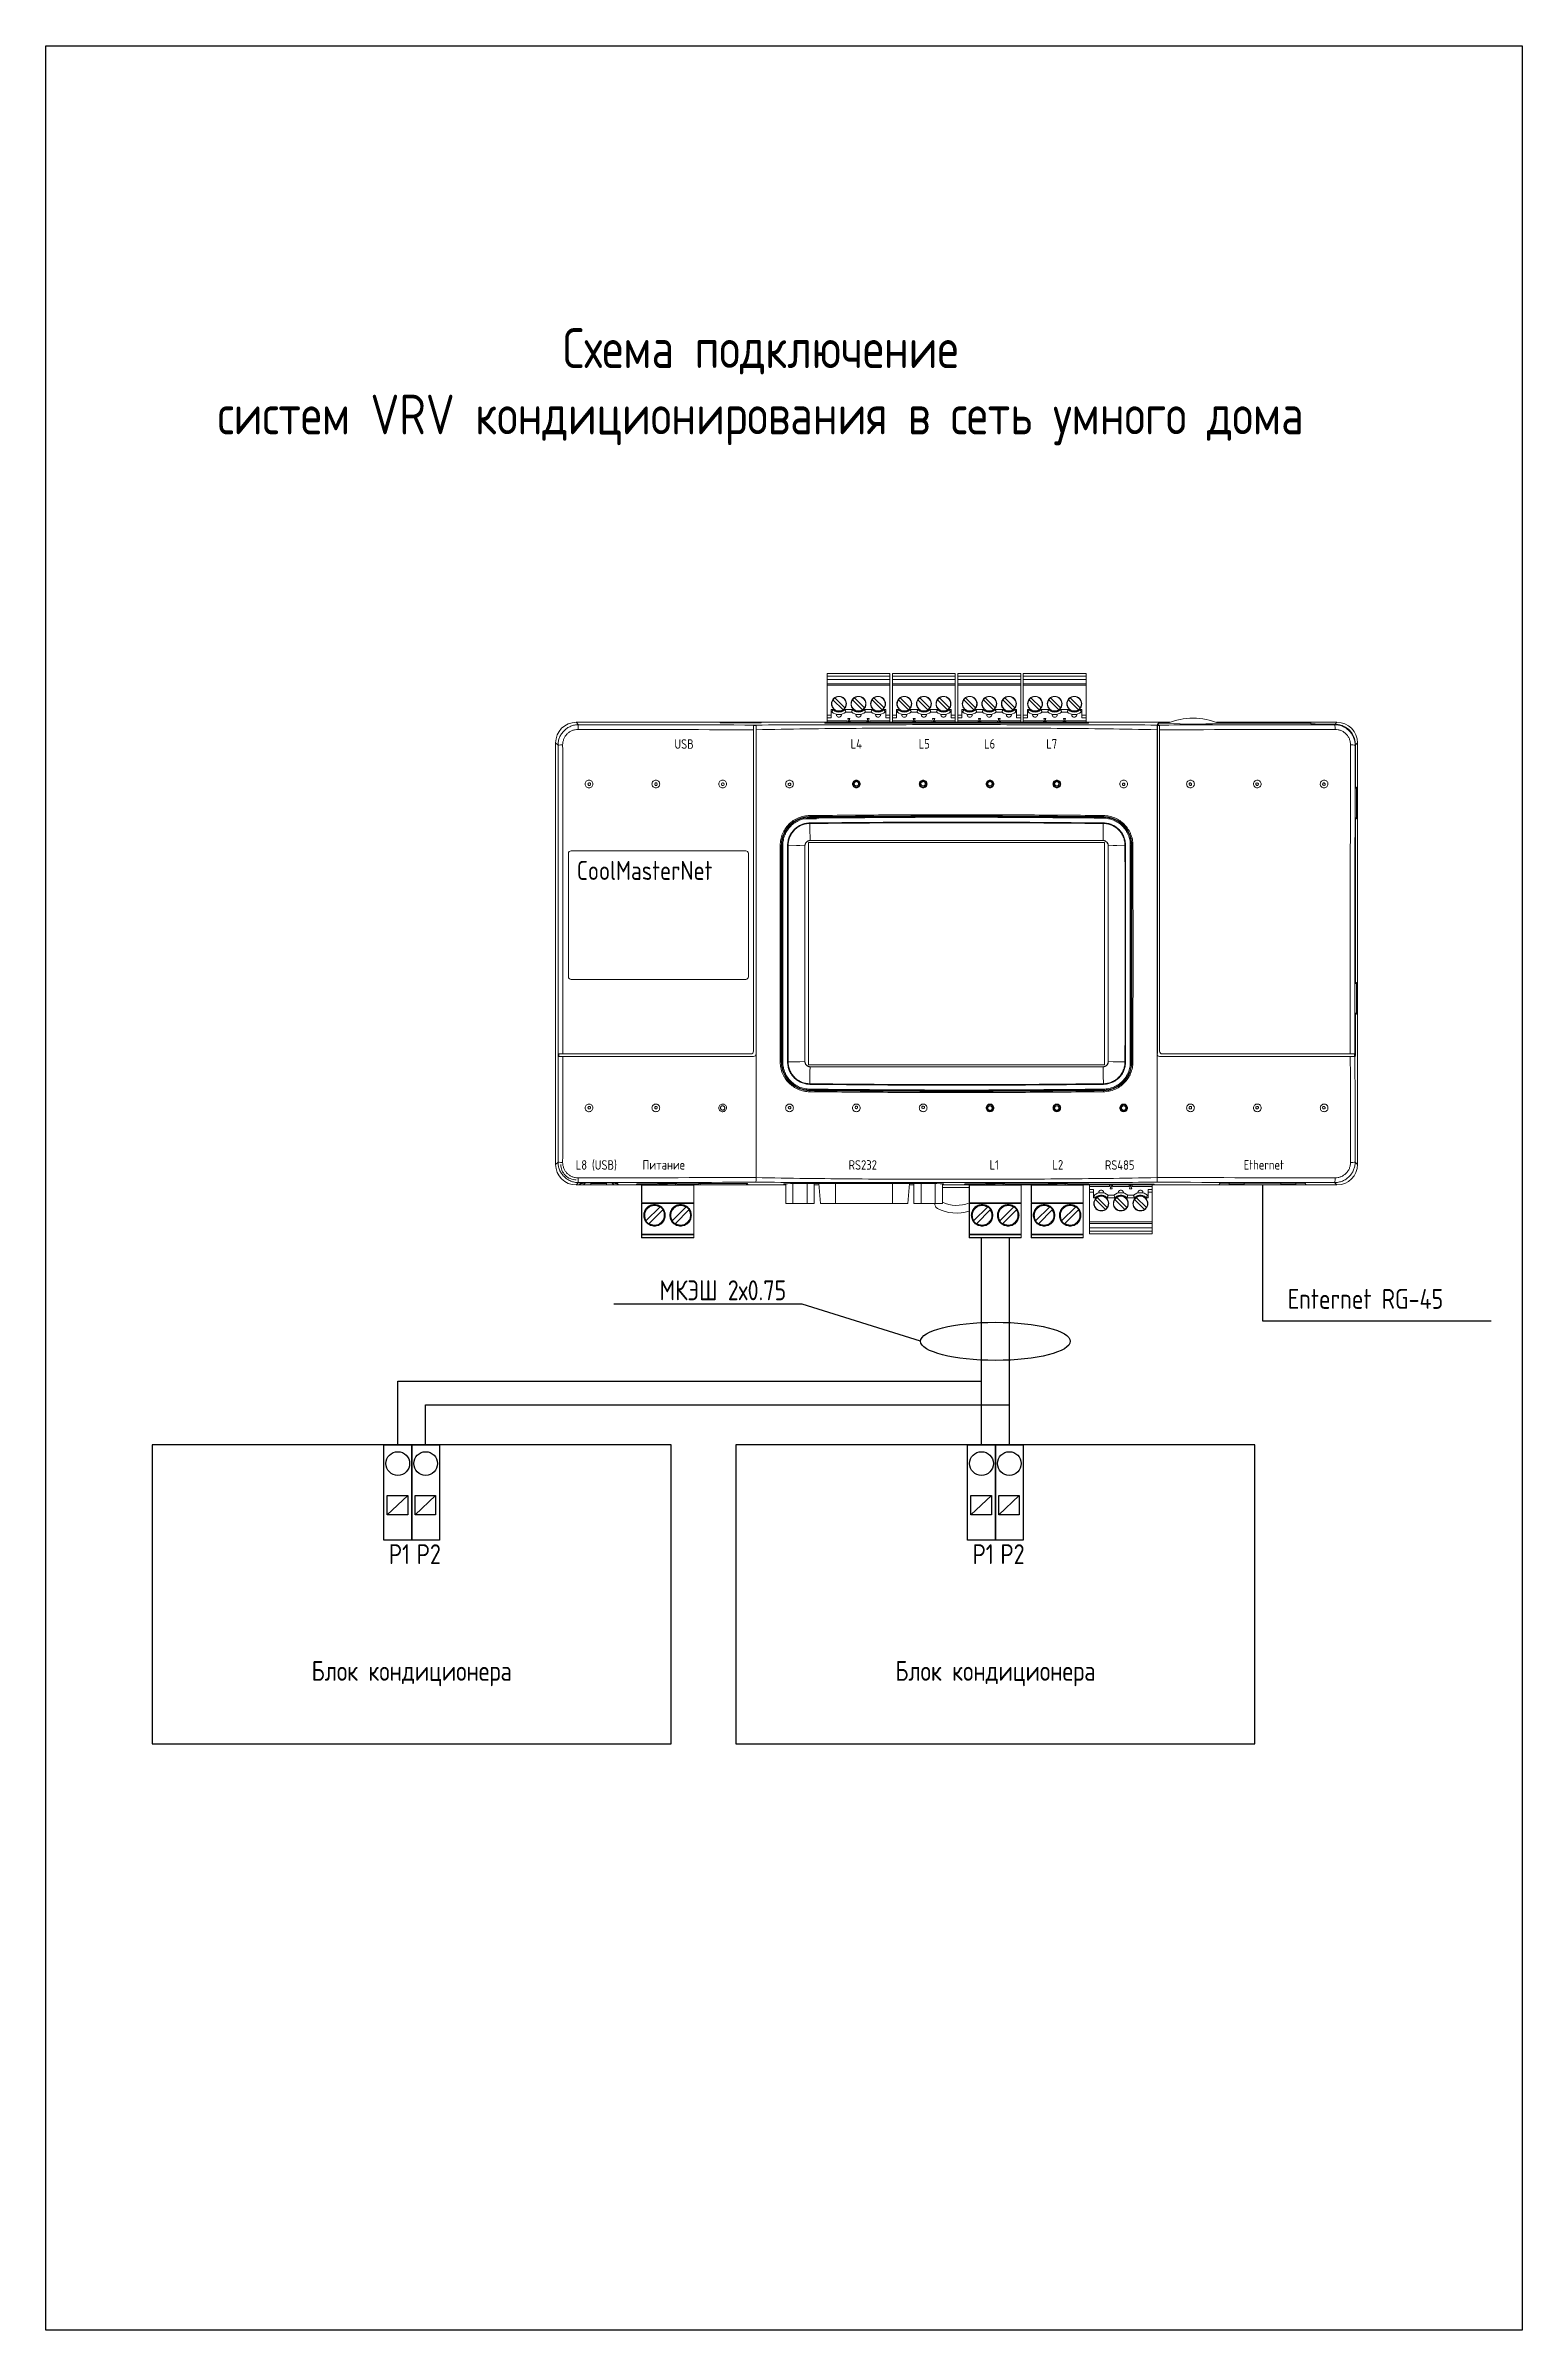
# Model space of a CAD drawing. Header units: millimetres. Extents: x -559267 to 5835, y 0 to 209897.
# Drawn here: x 1890 to 2075.5, y 0 to 287 of the extents above; entities that cross this region are included whole.
import ezdxf
from ezdxf import colors
from ezdxf.entities.mleader import LeaderData, LeaderLine
from ezdxf.math import Vec2, Vec3

# ---------------------------------------------------------------- set-up
doc = ezdxf.new("R2010")
doc.units = ezdxf.units.MM
doc.layers.add('Модули', color=7, linetype='Continuous')
doc.styles.add('Unecom', font='GOST2304A_0.ttf', dxfattribs={"height": 2.5})

msp = doc.modelspace()

# ---------------------------------------------------------------- texts
at = {"ltscale": 2, "insert": (1979.82, 244.16), "char_height": 5, "attachment_point": 5, "style": 'Unecom'}
msp.add_mtext_dynamic_manual_height_columns('Схема подключение\\Pсистем VRV кондиционирования в сеть умного дома ', width=155.8844, gutter_width=30.95, heights=[0], dxfattribs=at)
at = {"char_height": 2.5, "style": 'Unecom'}
for s, width, insert, attachment_point in [('Enternet RG-45', 44.0173, (2046.03, 130.82), 1), ('P1', 33.8167, (1933.11, 98.75), 1), ('P2', 33.8167, (1936.61, 98.75), 1), ('P1', 33.8167, (2006.44, 98.75), 1), ('P2', 33.8167, (2009.94, 98.75), 1), ('Блок кондиционера', 56.2818, (1935.98, 82.5), 5), ('Блок кондиционера', 56.2818, (2009.31, 82.5), 5)]:
    msp.add_mtext_dynamic_manual_height_columns(s, width=width, gutter_width=12.5, heights=[0], dxfattribs=dict(at, insert=insert, attachment_point=attachment_point))

# ---------------------------------------------------------------- blocks, each defined once
blk = doc.blocks.new('*U87')
at = {"layer": 'Модули', "lineweight": 18, "ltscale": 0.1}
for p, q in [((87.79, 73.57), (71.29, 73.57)), ((71.29, 73.57), (71.29, 73.56)), ((71.29, 73.56), (71.29, 73.52)), ((71.29, 73.52), (71.29, 73.46)), ((71.29, 73.46), (71.29, 73.38)), ((71.29, 73.38), (71.29, 73.28)), ((71.29, 73.28), (71.29, 73.16)), ((71.29, 73.16), (71.29, 73.03)), ((71.29, 73.03), (71.29, 72.9)), ((87.79, 72.9), (71.29, 72.9)), ((71.29, 72.9), (71.29, 71.96)), ((87.79, 73.56), (87.79, 73.57)), ((87.79, 73.52), (87.79, 73.56)), ((87.79, 73.46), (87.79, 73.52)), ((87.79, 73.38), (87.79, 73.46)), ((87.79, 73.28), (87.79, 73.38)), ((87.79, 73.16), (87.79, 73.28)), ((87.79, 73.03), (87.79, 73.16)), ((87.79, 72.9), (87.79, 73.03)), ((87.79, 71.96), (87.79, 72.9)), ((104.96, 73.57), (88.46, 73.57)), ((88.46, 73.57), (88.46, 73.56)), ((88.46, 73.56), (88.46, 73.52)), ((88.46, 73.52), (88.46, 73.46)), ((88.46, 73.46), (88.46, 73.38)), ((88.46, 73.38), (88.46, 73.28)), ((88.46, 73.28), (88.46, 73.16)), ((88.46, 73.16), (88.46, 73.03)), ((88.46, 73.03), (88.46, 72.9)), ((104.96, 72.9), (88.46, 72.9)), ((88.46, 72.9), (88.46, 71.96)), ((104.96, 73.56), (104.96, 73.57)), ((104.96, 73.52), (104.96, 73.56)), ((104.96, 73.46), (104.96, 73.52)), ((104.96, 73.38), (104.96, 73.46)), ((104.96, 73.28), (104.96, 73.38)), ((104.96, 73.16), (104.96, 73.28)), ((104.96, 73.03), (104.96, 73.16)), ((104.96, 72.9), (104.96, 73.03)), ((104.96, 71.96), (104.96, 72.9)), ((122.13, 73.57), (105.64, 73.57)), ((105.64, 73.57), (105.64, 73.56)), ((105.64, 73.56), (105.64, 73.52)), ((105.64, 73.52), (105.64, 73.46)), ((105.64, 73.46), (105.64, 73.38)), ((105.64, 73.38), (105.64, 73.28)), ((105.64, 73.28), (105.64, 73.16)), ((105.64, 73.16), (105.64, 73.03)), ((105.64, 73.03), (105.64, 72.9)), ((122.13, 72.9), (105.64, 72.9)), ((105.64, 72.9), (105.64, 71.96)), ((122.13, 73.56), (122.13, 73.57)), ((122.13, 73.52), (122.13, 73.56)), ((122.13, 73.46), (122.13, 73.52)), ((122.13, 73.38), (122.13, 73.46)), ((122.13, 73.28), (122.13, 73.38)), ((122.13, 73.16), (122.13, 73.28)), ((122.13, 73.03), (122.13, 73.16)), ((122.13, 72.9), (122.13, 73.03)), ((122.13, 71.96), (122.13, 72.9)), ((139.3, 73.57), (122.81, 73.57)), ((122.81, 73.57), (122.81, 73.56)), ((122.81, 73.56), (122.81, 73.52)), ((122.81, 73.52), (122.81, 73.46)), ((122.81, 73.46), (122.81, 73.38)), ((122.81, 73.38), (122.81, 73.28)), ((122.81, 73.28), (122.81, 73.16)), ((122.81, 73.16), (122.81, 73.03)), ((122.81, 73.03), (122.81, 72.9)), ((139.3, 72.9), (122.81, 72.9)), ((122.81, 72.9), (122.81, 71.96)), ((139.3, 73.56), (139.3, 73.57)), ((139.3, 73.52), (139.3, 73.56)), ((139.3, 73.46), (139.3, 73.52)), ((139.3, 73.38), (139.3, 73.46)), ((139.3, 73.28), (139.3, 73.38)), ((139.3, 73.16), (139.3, 73.28)), ((139.3, 73.03), (139.3, 73.16)), ((139.3, 72.9), (139.3, 73.03)), ((139.3, 71.96), (139.3, 72.9)), ((87.79, 71.96), (71.29, 71.96)), ((71.29, 70.87), (71.29, 71.96)), ((71.29, 70.87), (71.29, 70.87)), ((71.29, 70.87), (71.29, 70.84)), ((87.79, 70.87), (71.29, 70.87)), ((71.29, 70.84), (71.29, 70.81)), ((71.29, 70.81), (71.29, 70.76)), ((71.29, 70.76), (71.29, 70.7)), ((71.29, 70.7), (71.29, 70.62)), ((71.29, 70.62), (71.29, 70.55)), ((71.29, 70.55), (71.29, 70.47)), ((87.79, 70.47), (71.29, 70.47)), ((75.47, 64.06), (72.84, 66.69)), ((73.32, 67.16), (75.95, 64.53)), ((80.62, 64.06), (77.99, 66.69)), ((78.46, 67.16), (81.09, 64.53)), ((85.76, 64.06), (83.13, 66.69)), ((83.61, 67.16), (86.24, 64.53)), ((87.79, 71.96), (87.79, 70.87)), ((87.79, 70.84), (87.79, 70.87)), ((87.79, 70.87), (87.79, 70.87)), ((87.79, 70.81), (87.79, 70.84)), ((87.79, 70.76), (87.79, 70.81)), ((87.79, 70.7), (87.79, 70.76)), ((87.79, 70.62), (87.79, 70.7)), ((87.79, 70.55), (87.79, 70.62)), ((87.79, 70.47), (87.79, 70.55)), ((104.96, 71.96), (88.46, 71.96)), ((88.46, 70.87), (88.46, 71.96)), ((88.46, 70.87), (88.46, 70.87)), ((88.46, 70.87), (88.46, 70.84)), ((104.96, 70.87), (88.46, 70.87)), ((88.46, 70.84), (88.46, 70.81)), ((88.46, 70.81), (88.46, 70.76)), ((88.46, 70.76), (88.46, 70.7)), ((88.46, 70.7), (88.46, 70.62)), ((88.46, 70.62), (88.46, 70.55)), ((88.46, 70.55), (88.46, 70.47)), ((104.96, 70.47), (88.46, 70.47)), ((92.65, 64.06), (90.02, 66.69)), ((90.49, 67.16), (93.12, 64.53)), ((97.79, 64.06), (95.16, 66.69)), ((95.64, 67.16), (98.27, 64.53)), ((102.93, 64.06), (100.3, 66.69)), ((100.78, 67.16), (103.41, 64.53)), ((104.96, 71.96), (104.96, 70.87)), ((104.96, 70.84), (104.96, 70.87)), ((104.96, 70.87), (104.96, 70.87)), ((104.96, 70.81), (104.96, 70.84)), ((104.96, 70.76), (104.96, 70.81)), ((104.96, 70.7), (104.96, 70.76)), ((104.96, 70.62), (104.96, 70.7)), ((104.96, 70.55), (104.96, 70.62)), ((104.96, 70.47), (104.96, 70.55)), ((122.13, 71.96), (105.64, 71.96)), ((105.64, 70.87), (105.64, 71.96)), ((105.64, 70.87), (105.64, 70.47)), ((122.13, 70.87), (105.64, 70.87)), ((122.13, 70.47), (105.64, 70.47)), ((109.82, 64.06), (107.19, 66.69)), ((107.66, 67.16), (110.29, 64.53)), ((114.96, 64.06), (112.33, 66.69)), ((112.81, 67.16), (115.44, 64.53)), ((120.1, 64.06), (117.47, 66.69)), ((117.95, 67.16), (120.58, 64.53)), ((122.13, 71.96), (122.13, 70.87)), ((122.13, 70.84), (122.13, 70.87)), ((122.13, 70.87), (122.13, 70.87)), ((122.13, 70.81), (122.13, 70.84)), ((122.13, 70.76), (122.13, 70.81)), ((122.13, 70.7), (122.13, 70.76)), ((122.13, 70.62), (122.13, 70.7)), ((122.13, 70.55), (122.13, 70.62)), ((122.13, 70.47), (122.13, 70.55)), ((139.3, 71.96), (122.81, 71.96)), ((122.81, 70.87), (122.81, 71.96)), ((122.81, 70.87), (122.81, 70.87)), ((122.81, 70.87), (122.81, 70.84)), ((139.3, 70.87), (122.81, 70.87)), ((122.81, 70.84), (122.81, 70.81)), ((122.81, 70.81), (122.81, 70.76)), ((122.81, 70.76), (122.81, 70.7)), ((122.81, 70.7), (122.81, 70.62)), ((122.81, 70.62), (122.81, 70.55)), ((122.81, 70.55), (122.81, 70.47)), ((139.3, 70.47), (122.81, 70.47)), ((126.99, 64.06), (124.36, 66.69)), ((124.84, 67.16), (127.47, 64.53)), ((132.13, 64.06), (129.5, 66.69)), ((129.98, 67.16), (132.61, 64.53)), ((137.28, 64.06), (134.65, 66.69)), ((135.12, 67.16), (137.75, 64.53)), ((139.3, 71.96), (139.3, 70.87)), ((139.3, 70.84), (139.3, 70.87)), ((139.3, 70.87), (139.3, 70.87)), ((139.3, 70.81), (139.3, 70.84)), ((139.3, 70.76), (139.3, 70.81)), ((139.3, 70.7), (139.3, 70.76)), ((139.3, 70.62), (139.3, 70.7)), ((139.3, 70.55), (139.3, 70.62)), ((139.3, 70.47), (139.3, 70.55)), ((72.37, 64.11), (72.84, 64.11)), ((75.95, 64.11), (77.98, 64.11)), ((81.1, 64.11), (83.13, 64.11)), ((86.24, 64.11), (86.71, 64.11)), ((89.54, 64.11), (90.01, 64.11)), ((93.12, 64.11), (95.16, 64.11)), ((98.27, 64.11), (100.3, 64.11)), ((103.41, 64.11), (103.88, 64.11)), ((106.72, 64.11), (107.19, 64.11)), ((110.3, 64.11), (112.33, 64.11)), ((115.44, 64.11), (117.47, 64.11)), ((120.58, 64.11), (121.05, 64.11)), ((123.89, 64.11), (124.36, 64.11)), ((127.47, 64.11), (129.5, 64.11)), ((132.61, 64.11), (134.64, 64.11)), ((137.76, 64.11), (138.22, 64.11)), ((22.54, -65.48), (22.55, -65.47)), ((22.68, -65.61), (22.54, -65.61)), ((22.54, -73.71), (22.54, -65.61)), ((22.55, -65.45), (22.57, -65.44)), ((22.55, -65.47), (22.55, -65.45)), ((22.57, -65.44), (22.58, -65.43)), ((22.58, -65.43), (22.6, -65.42)), ((22.6, -65.42), (22.63, -65.41)), ((22.63, -65.41), (22.65, -65.41)), ((22.65, -65.41), (22.68, -65.41)), ((22.68, -65.48), (22.68, -65.41)), ((22.68, -65.41), (36.26, -65.41)), ((22.68, -65.61), (22.68, -65.48)), ((22.68, -65.48), (36.26, -65.48)), ((22.68, -73.71), (22.68, -65.61)), ((36.26, -65.61), (22.68, -65.61)), ((36.26, -65.48), (36.26, -65.41)), ((36.26, -65.48), (36.26, -65.61)), ((36.26, -65.61), (36.26, -73.71)), ((60.44, -65.57), (62.31, -65.57)), ((62.31, -65.57), (66.05, -65.57)), ((66.05, -65.57), (67.92, -65.57)), ((69.54, -65.57), (73.53, -65.57)), ((73.53, -65.57), (88.48, -65.57)), ((88.48, -65.57), (92.47, -65.57)), ((95.96, -65.57), (94.09, -65.57)), ((99.7, -65.57), (95.96, -65.57)), ((99.56, -65.7), (99.56, -65.57)), ((101.57, -65.57), (99.7, -65.57)), ((108.57, -65.47), (108.58, -65.45)), ((108.57, -65.48), (108.57, -65.47)), ((108.7, -65.61), (108.57, -65.61)), ((108.57, -73.71), (108.57, -65.61)), ((108.58, -65.45), (108.59, -65.44)), ((108.59, -65.44), (108.61, -65.43)), ((108.61, -65.43), (108.63, -65.42)), ((108.63, -65.42), (108.65, -65.41)), ((108.65, -65.41), (108.68, -65.41)), ((108.68, -65.41), (108.7, -65.41)), ((108.7, -65.48), (108.7, -65.41)), ((108.7, -65.41), (122.28, -65.41)), ((108.7, -65.61), (108.7, -65.48)), ((108.7, -65.48), (122.28, -65.48)), ((108.7, -73.71), (108.7, -65.61)), ((122.28, -65.61), (108.7, -65.61)), ((122.28, -65.48), (122.28, -65.41)), ((122.28, -65.48), (122.28, -65.61)), ((122.28, -65.61), (122.28, -73.71)), ((124.85, -65.47), (124.86, -65.45)), ((124.85, -65.48), (124.85, -65.47)), ((124.98, -65.61), (124.85, -65.61)), ((124.85, -73.71), (124.85, -65.61)), ((124.86, -65.45), (124.87, -65.44)), ((124.87, -65.44), (124.89, -65.43)), ((124.89, -65.43), (124.91, -65.42)), ((124.91, -65.42), (124.93, -65.41)), ((124.93, -65.41), (124.96, -65.41)), ((124.96, -65.41), (124.98, -65.41)), ((124.98, -65.48), (124.98, -65.41)), ((124.98, -65.41), (138.57, -65.41)), ((124.98, -65.61), (124.98, -65.48)), ((124.98, -65.48), (138.57, -65.48)), ((124.98, -73.71), (124.98, -65.61)), ((138.57, -65.61), (124.98, -65.61)), ((138.57, -65.48), (138.57, -65.41)), ((138.57, -65.48), (138.57, -65.61)), ((138.57, -65.61), (138.57, -73.71)), ((141.73, -64.11), (141.27, -64.11)), ((144.37, -67.16), (141.74, -64.53)), ((142.21, -64.06), (144.84, -66.69)), ((146.88, -64.11), (144.85, -64.11)), ((149.51, -67.16), (146.88, -64.53)), ((147.36, -64.06), (149.99, -66.69)), ((152.02, -64.11), (149.99, -64.11)), ((154.65, -67.16), (152.02, -64.53)), ((152.5, -64.06), (155.13, -66.69)), ((155.6, -64.11), (155.13, -64.11)), ((23.82, -70.11), (27.36, -66.56)), ((28.13, -67.32), (24.58, -70.87)), ((30.68, -70.11), (34.22, -66.56)), ((34.99, -67.32), (31.44, -70.87)), ((109.84, -70.11), (113.39, -66.56)), ((114.15, -67.32), (110.61, -70.87)), ((116.7, -70.11), (120.25, -66.56)), ((121.01, -67.32), (117.46, -70.87)), ((126.12, -70.11), (129.67, -66.56)), ((130.43, -67.32), (126.89, -70.87)), ((132.98, -70.11), (136.53, -66.56)), ((137.29, -67.32), (133.74, -70.87)), ((140.19, -70.47), (156.68, -70.47)), ((140.19, -70.47), (140.19, -70.87)), ((140.19, -70.87), (156.68, -70.87)), ((140.19, -71.96), (140.19, -70.87)), ((140.19, -71.96), (156.68, -71.96)), ((140.19, -71.96), (140.19, -72.9)), ((156.68, -70.87), (156.68, -70.47)), ((156.68, -70.87), (156.68, -71.96)), ((156.68, -72.9), (156.68, -71.96)), ((22.54, -73.71), (22.68, -73.71)), ((22.54, -73.72), (22.54, -73.71)), ((22.54, -73.72), (22.68, -73.84)), ((22.54, -74.52), (22.54, -73.72)), ((22.54, -74.52), (22.68, -74.52)), ((22.68, -73.84), (22.68, -73.71)), ((22.68, -73.71), (36.26, -73.71)), ((22.68, -73.84), (36.26, -73.84)), ((22.68, -73.84), (22.68, -74.52)), ((22.68, -74.52), (22.68, -74.66)), ((36.26, -74.52), (22.68, -74.52)), ((36.26, -74.66), (22.68, -74.66)), ((36.26, -73.71), (36.26, -73.84)), ((36.26, -73.84), (36.26, -74.52)), ((36.26, -74.52), (36.26, -74.66)), ((108.57, -73.71), (108.7, -73.71)), ((108.57, -73.72), (108.57, -73.71)), ((108.57, -73.72), (108.7, -73.84)), ((108.57, -74.52), (108.57, -73.72)), ((108.57, -74.52), (108.7, -74.52)), ((108.7, -73.84), (108.7, -73.71)), ((108.7, -73.71), (122.28, -73.71)), ((108.7, -73.84), (122.28, -73.84)), ((108.7, -73.84), (108.7, -74.52)), ((108.7, -74.52), (108.7, -74.66)), ((122.28, -74.52), (108.7, -74.52)), ((122.28, -74.66), (108.7, -74.66)), ((122.28, -73.71), (122.28, -73.84)), ((122.28, -73.84), (122.28, -74.52)), ((122.28, -74.52), (122.28, -74.66)), ((124.85, -73.71), (124.98, -73.71)), ((124.85, -73.72), (124.85, -73.71)), ((124.85, -73.72), (124.98, -73.84)), ((124.85, -74.52), (124.85, -73.72)), ((124.85, -74.52), (124.98, -74.52)), ((124.98, -73.84), (124.98, -73.71)), ((124.98, -73.71), (138.57, -73.71)), ((124.98, -73.84), (138.57, -73.84)), ((124.98, -73.84), (124.98, -74.52)), ((124.98, -74.52), (124.98, -74.66)), ((138.57, -74.52), (124.98, -74.52)), ((138.57, -74.66), (124.98, -74.66)), ((138.57, -73.71), (138.57, -73.84)), ((138.57, -73.84), (138.57, -74.52)), ((138.57, -74.52), (138.57, -74.66)), ((140.19, -72.9), (156.68, -72.9)), ((140.19, -72.9), (140.19, -73.57)), ((140.19, -73.57), (156.68, -73.57)), ((156.68, -73.57), (156.68, -72.9))]:
    blk.add_line(p, q, dxfattribs=at)
for centre in [(25.97, -68.72), (32.83, -68.72), (112, -68.72), (118.86, -68.72), (128.28, -68.72), (135.14, -68.72)]:
    blk.add_circle(centre, 2.7, dxfattribs=at)
for centre, radius, start, end in [((74.4, 65.61), 1.89, 124.71352, 145.28648), ((74.4, 65.61), 1.89, 325.28653, 124.71352), ((79.54, 65.61), 1.89, 124.71353, 145.28644), ((79.54, 65.61), 1.89, 325.28652, 124.71353), ((84.68, 65.61), 1.89, 124.71354, 145.28645), ((84.68, 65.61), 1.89, 325.28654, 124.71354), ((91.57, 65.61), 1.89, 124.71352, 145.28645), ((91.57, 65.61), 1.89, 325.28655, 124.71352), ((96.71, 65.61), 1.89, 124.71353, 145.28646), ((96.71, 65.61), 1.89, 325.28655, 124.71353), ((101.86, 65.61), 1.89, 124.71353, 145.28646), ((101.86, 65.61), 1.89, 325.28654, 124.71353), ((108.74, 65.61), 1.89, 124.71354, 145.28646), ((108.74, 65.61), 1.89, 325.28654, 124.71354), ((113.88, 65.61), 1.89, 124.71353, 145.28646), ((113.88, 65.61), 1.89, 325.28655, 124.71353), ((119.03, 65.61), 1.89, 124.71354, 145.2865), ((119.03, 65.61), 1.89, 325.28654, 124.71354), ((125.91, 65.61), 1.89, 124.71352, 145.28645), ((125.91, 65.61), 1.89, 325.28653, 124.71352), ((131.06, 65.61), 1.89, 124.71353, 145.28644), ((131.06, 65.61), 1.89, 325.28652, 124.71353), ((136.2, 65.61), 1.89, 124.71354, 145.28645), ((136.2, 65.61), 1.89, 325.28656, 124.71354), ((74.4, 65.61), 1.89, 304.71351, 325.28653), ((79.54, 65.61), 1.89, 304.7135, 325.28652), ((84.68, 65.61), 1.89, 304.71349, 325.28654), ((91.57, 65.61), 1.89, 304.71351, 325.28655), ((96.71, 65.61), 1.89, 304.7135, 325.28655), ((101.86, 65.61), 1.89, 304.71351, 325.28654), ((108.74, 65.61), 1.89, 304.71351, 325.28654), ((113.88, 65.61), 1.89, 304.7135, 325.28655), ((119.03, 65.61), 1.89, 304.7135, 325.28654), ((125.91, 65.61), 1.89, 304.71351, 325.28653), ((131.06, 65.61), 1.89, 304.7135, 325.28652), ((136.2, 65.61), 1.89, 304.71349, 325.28656), ((22.68, -65.61), 0.135, 90, 180), ((105.3, -57.33), 8.78, 244.971, 291.87887), ((108.7, -65.61), 0.135, 90, 180), ((124.98, -65.61), 0.135, 90, 180), ((143.29, -65.61), 1.89, 145.28655, 304.71356), ((143.29, -65.61), 1.89, 124.71348, 145.28655), ((148.43, -65.61), 1.89, 145.28656, 304.71355), ((148.43, -65.61), 1.89, 124.7135, 145.28656), ((153.58, -65.61), 1.89, 145.28657, 304.71354), ((153.58, -65.61), 1.89, 124.7135, 145.28657), ((105.3, -57.33), 10.8, 242.33525, 287.62432), ((143.29, -65.61), 1.89, 304.71356, 325.28646), ((148.43, -65.61), 1.89, 304.71355, 325.2865), ((153.58, -65.61), 1.89, 304.71354, 325.2865), ((22.68, -73.71), 0.135, 180, 225), ((22.68, -74.52), 0.135, 180, 225), ((22.68, -73.71), 0.135, 225, 270), ((22.68, -74.52), 0.135, 225, 269.9998), ((108.7, -73.71), 0.135, 180, 225), ((108.7, -74.52), 0.135, 180, 225), ((108.7, -73.71), 0.135, 225, 270), ((108.7, -74.52), 0.135, 225, 270.00006), ((124.98, -73.71), 0.135, 180, 225), ((124.98, -74.52), 0.135, 180, 225), ((124.98, -73.71), 0.135, 225, 270), ((124.98, -74.52), 0.135, 225, 269.99998)]:
    blk.add_arc(centre, radius, start, end, dxfattribs=at)
for points, knots in [([(23.14, -68.72), (23.14, -68.36), (23.24, -67.81), (23.59, -67.15), (23.95, -66.7), (24.4, -66.33), (25.07, -65.99), (25.97, -65.81), (26.88, -65.99), (27.54, -66.33), (27.99, -66.7), (28.36, -67.15), (28.71, -67.81), (28.77, -68.36), (28.81, -68.72)], [0.4999999, 0.4999999, 0.4999999, 0.4999999, 0.5598608, 0.5924099, 0.625, 0.6575491, 0.6901391, 0.75, 0.8098607, 0.84241, 0.8749998, 0.9075491, 0.9401391, 1, 1, 1, 1]), ([(30, -68.72), (30, -68.36), (30.1, -67.81), (30.44, -67.15), (30.81, -66.7), (31.26, -66.33), (31.92, -65.99), (32.83, -65.81), (33.74, -65.99), (34.4, -66.33), (34.85, -66.7), (35.22, -67.15), (35.57, -67.81), (35.63, -68.36), (35.67, -68.72)], [0.4999998, 0.4999998, 0.4999998, 0.4999998, 0.5598608, 0.5924098, 0.6249999, 0.657549, 0.690139, 0.75, 0.8098607, 0.8424099, 0.8749998, 0.9075491, 0.9401391, 1, 1, 1, 1]), ([(99.56, -65.7), (99.58, -65.85), (99.61, -66.15), (99.84, -66.56), (100.09, -66.79), (100.25, -66.88), (100.28, -66.89)], [0, 0, 0, 0, 0.309999, 0.619998, 0.929976, 1, 1, 1, 1]), ([(109.16, -68.72), (109.16, -68.36), (109.27, -67.81), (109.61, -67.15), (109.98, -66.7), (110.43, -66.33), (111.09, -65.99), (112, -65.81), (112.9, -65.99), (113.56, -66.33), (114.02, -66.7), (114.38, -67.15), (114.74, -67.81), (114.79, -68.36), (114.83, -68.72)], [0.4999999, 0.4999999, 0.4999999, 0.4999999, 0.5598608, 0.5924098, 0.625, 0.6575491, 0.6901391, 0.7499999, 0.8098607, 0.8424099, 0.8749998, 0.9075491, 0.9401391, 1, 1, 1, 1]), ([(116.02, -68.72), (116.02, -68.36), (116.13, -67.81), (116.47, -67.15), (116.84, -66.7), (117.29, -66.33), (117.95, -65.99), (118.86, -65.81), (119.76, -65.99), (120.42, -66.33), (120.87, -66.7), (121.24, -67.15), (121.59, -67.81), (121.65, -68.36), (121.69, -68.72)], [0.4999999, 0.4999999, 0.4999999, 0.4999999, 0.5598608, 0.5924098, 0.625, 0.6575491, 0.6901391, 0.7499999, 0.8098607, 0.8424099, 0.8749998, 0.9075491, 0.9401391, 1, 1, 1, 1]), ([(125.44, -68.72), (125.44, -68.36), (125.55, -67.81), (125.89, -67.15), (126.26, -66.7), (126.71, -66.33), (127.37, -65.99), (128.28, -65.81), (129.19, -65.99), (129.85, -66.33), (130.3, -66.7), (130.66, -67.15), (131.02, -67.81), (131.08, -68.36), (131.11, -68.72)], [0.4999999, 0.4999999, 0.4999999, 0.4999999, 0.5598608, 0.5924098, 0.625, 0.6575491, 0.6901391, 0.7499999, 0.8098607, 0.8424099, 0.8749998, 0.9075491, 0.9401391, 1, 1, 1, 1]), ([(132.3, -68.72), (132.3, -68.36), (132.41, -67.81), (132.75, -67.15), (133.12, -66.7), (133.57, -66.33), (134.23, -65.99), (135.14, -65.81), (136.04, -65.99), (136.7, -66.33), (137.15, -66.7), (137.52, -67.15), (137.87, -67.81), (137.93, -68.36), (137.97, -68.72)], [0.4999999, 0.4999999, 0.4999999, 0.4999999, 0.5598608, 0.5924098, 0.6250001, 0.6575492, 0.6901392, 0.7499999, 0.8098607, 0.84241, 0.8749998, 0.9075491, 0.9401391, 1, 1, 1, 1]), ([(28.81, -68.72), (28.77, -69.07), (28.71, -69.62), (28.36, -70.28), (27.99, -70.73), (27.54, -71.1), (26.88, -71.44), (25.97, -71.62), (25.07, -71.44), (24.4, -71.1), (23.95, -70.73), (23.59, -70.28), (23.24, -69.62), (23.14, -69.07), (23.14, -68.72)], [0, 0, 0, 0, 0.0598606, 0.0924099, 0.1249999, 0.1575492, 0.1901392, 0.2499998, 0.3098607, 0.34241, 0.375, 0.4075493, 0.4401393, 0.4999999, 0.4999999, 0.4999999, 0.4999999]), ([(27.36, -66.56), (27.11, -66.43), (26.59, -66.16), (25.69, -66.11), (24.84, -66.36), (24.13, -66.87), (23.62, -67.58), (23.37, -68.44), (23.42, -69.34), (23.69, -69.85), (23.82, -70.11)], [0, 0, 0, 0, 0.121324, 0.25, 0.378676, 0.5, 0.621324, 0.75, 0.878676, 1, 1, 1, 1]), ([(24.58, -70.87), (24.83, -71), (25.35, -71.27), (26.25, -71.32), (27.11, -71.07), (27.82, -70.56), (28.33, -69.85), (28.57, -68.99), (28.53, -68.09), (28.26, -67.58), (28.13, -67.32)], [0, 0, 0, 0, 0.121324, 0.25, 0.378676, 0.5, 0.621324, 0.75, 0.878676, 1, 1, 1, 1]), ([(35.67, -68.72), (35.63, -69.07), (35.57, -69.62), (35.22, -70.28), (34.85, -70.73), (34.4, -71.1), (33.74, -71.44), (32.83, -71.62), (31.92, -71.44), (31.26, -71.1), (30.81, -70.73), (30.44, -70.28), (30.1, -69.62), (30, -69.07), (30, -68.72)], [0, 0, 0, 0, 0.0598606, 0.0924099, 0.1249999, 0.1575492, 0.1901392, 0.2499999, 0.3098608, 0.3424098, 0.375, 0.4075492, 0.4401392, 0.4999998, 0.4999998, 0.4999998, 0.4999998]), ([(34.22, -66.56), (33.97, -66.43), (33.45, -66.16), (32.55, -66.11), (31.69, -66.36), (30.98, -66.87), (30.47, -67.58), (30.23, -68.44), (30.28, -69.34), (30.55, -69.85), (30.68, -70.11)], [0, 0, 0, 0, 0.121324, 0.25, 0.378676, 0.5, 0.621324, 0.75, 0.878676, 1, 1, 1, 1]), ([(31.44, -70.87), (31.69, -71), (32.21, -71.27), (33.11, -71.32), (33.97, -71.07), (34.68, -70.56), (35.19, -69.85), (35.43, -68.99), (35.38, -68.09), (35.12, -67.58), (34.99, -67.32)], [0, 0, 0, 0, 0.121324, 0.25, 0.378676, 0.5, 0.621324, 0.75, 0.878676, 1, 1, 1, 1]), ([(114.83, -68.72), (114.79, -69.07), (114.74, -69.62), (114.38, -70.28), (114.02, -70.73), (113.56, -71.1), (112.9, -71.44), (112, -71.62), (111.09, -71.44), (110.43, -71.1), (109.98, -70.73), (109.61, -70.28), (109.27, -69.62), (109.16, -69.07), (109.16, -68.72)], [0, 0, 0, 0, 0.0598607, 0.0924099, 0.1249999, 0.1575492, 0.1901392, 0.2499999, 0.3098606, 0.3424099, 0.3749999, 0.4075492, 0.4401392, 0.4999999, 0.4999999, 0.4999999, 0.4999999]), ([(113.39, -66.56), (113.14, -66.43), (112.62, -66.16), (111.72, -66.11), (110.86, -66.36), (110.15, -66.87), (109.64, -67.58), (109.4, -68.44), (109.44, -69.34), (109.71, -69.85), (109.84, -70.11)], [0, 0, 0, 0, 0.121324, 0.25, 0.378676, 0.5, 0.621324, 0.75, 0.878676, 1, 1, 1, 1]), ([(110.61, -70.87), (110.86, -71), (111.38, -71.27), (112.28, -71.32), (113.13, -71.07), (113.84, -70.56), (114.35, -69.85), (114.6, -68.99), (114.55, -68.09), (114.28, -67.58), (114.15, -67.32)], [0, 0, 0, 0, 0.121324, 0.25, 0.378676, 0.5, 0.621324, 0.75, 0.878676, 1, 1, 1, 1]), ([(121.69, -68.72), (121.65, -69.07), (121.59, -69.62), (121.24, -70.28), (120.87, -70.73), (120.42, -71.1), (119.76, -71.44), (118.86, -71.62), (117.95, -71.44), (117.29, -71.1), (116.84, -70.73), (116.47, -70.28), (116.13, -69.62), (116.02, -69.07), (116.02, -68.72)], [0, 0, 0, 0, 0.0598606, 0.0924099, 0.1249999, 0.1575492, 0.1901392, 0.2499999, 0.3098606, 0.3424099, 0.3749999, 0.4075492, 0.4401392, 0.4999999, 0.4999999, 0.4999999, 0.4999999]), ([(120.25, -66.56), (120, -66.43), (119.48, -66.16), (118.58, -66.11), (117.72, -66.36), (117.01, -66.87), (116.5, -67.58), (116.26, -68.44), (116.3, -69.34), (116.57, -69.85), (116.7, -70.11)], [0, 0, 0, 0, 0.121324, 0.25, 0.378676, 0.5, 0.621324, 0.75, 0.878676, 1, 1, 1, 1]), ([(117.46, -70.87), (117.72, -71), (118.23, -71.27), (119.13, -71.32), (119.99, -71.07), (120.7, -70.56), (121.21, -69.85), (121.46, -68.99), (121.41, -68.09), (121.14, -67.58), (121.01, -67.32)], [0, 0, 0, 0, 0.121324, 0.25, 0.378676, 0.5, 0.621324, 0.75, 0.878676, 1, 1, 1, 1]), ([(131.11, -68.72), (131.08, -69.07), (131.02, -69.62), (130.66, -70.28), (130.3, -70.73), (129.85, -71.1), (129.19, -71.44), (128.28, -71.62), (127.37, -71.44), (126.71, -71.1), (126.26, -70.73), (125.89, -70.28), (125.55, -69.62), (125.44, -69.07), (125.44, -68.72)], [0, 0, 0, 0, 0.0598607, 0.0924099, 0.1249999, 0.1575492, 0.1901392, 0.2499999, 0.3098607, 0.3424098, 0.3749999, 0.4075492, 0.4401392, 0.4999999, 0.4999999, 0.4999999, 0.4999999]), ([(129.67, -66.56), (129.42, -66.43), (128.9, -66.16), (128, -66.11), (127.14, -66.36), (126.43, -66.87), (125.92, -67.58), (125.68, -68.44), (125.73, -69.34), (125.99, -69.85), (126.12, -70.11)], [0, 0, 0, 0, 0.121324, 0.25, 0.378676, 0.5, 0.621324, 0.75, 0.878676, 1, 1, 1, 1]), ([(126.89, -70.87), (127.14, -71), (127.66, -71.27), (128.56, -71.32), (129.41, -71.07), (130.12, -70.56), (130.63, -69.85), (130.88, -68.99), (130.83, -68.09), (130.56, -67.58), (130.43, -67.32)], [0, 0, 0, 0, 0.121324, 0.25, 0.378676, 0.5, 0.621324, 0.75, 0.878676, 1, 1, 1, 1]), ([(137.97, -68.72), (137.93, -69.07), (137.87, -69.62), (137.52, -70.28), (137.16, -70.73), (136.7, -71.1), (136.04, -71.44), (135.14, -71.62), (134.23, -71.44), (133.57, -71.1), (133.12, -70.73), (132.75, -70.28), (132.41, -69.62), (132.3, -69.07), (132.3, -68.72)], [0, 0, 0, 0, 0.0598607, 0.0924099, 0.1249999, 0.1575492, 0.1901392, 0.25, 0.3098606, 0.3424099, 0.3749999, 0.4075492, 0.4401392, 0.4999999, 0.4999999, 0.4999999, 0.4999999]), ([(136.53, -66.56), (136.28, -66.43), (135.76, -66.16), (134.86, -66.11), (134, -66.36), (133.29, -66.87), (132.78, -67.58), (132.54, -68.44), (132.58, -69.34), (132.85, -69.85), (132.98, -70.11)], [0, 0, 0, 0, 0.121324, 0.25, 0.378676, 0.5, 0.621324, 0.75, 0.878676, 1, 1, 1, 1]), ([(133.74, -70.87), (134, -71), (134.51, -71.27), (135.42, -71.32), (136.27, -71.07), (136.98, -70.56), (137.49, -69.85), (137.74, -68.99), (137.69, -68.09), (137.42, -67.58), (137.29, -67.32)], [0, 0, 0, 0, 0.121324, 0.25, 0.378676, 0.5, 0.621324, 0.75, 0.878676, 1, 1, 1, 1])]:
    blk.add_open_spline(points, degree=3, knots=knots, dxfattribs=at)
at = {"color": 0, "lineweight": 0}
blk.add_wipeout([(0, 60.75), (210.6, 60.43), (210.6, -60.75), (0, -60.75)], dxfattribs=at)
at = {"layer": 'Модули', "lineweight": 18, "ltscale": 0.1}
for p, q in [((71.29, 62.64), (71.29, 70.47)), ((87.79, 70.47), (87.79, 62.64)), ((88.46, 62.64), (88.46, 70.47)), ((104.96, 70.47), (104.96, 62.64)), ((105.64, 62.64), (105.64, 70.47)), ((122.13, 70.47), (122.13, 62.64)), ((122.81, 62.64), (122.81, 70.47)), ((139.3, 70.47), (139.3, 62.64)), ((5.4, 60.75), (6.03, 60.12)), ((5.4, 60.75), (43.13, 60.75)), ((43.21, 60.63), (43.13, 60.75)), ((54.07, 60.75), (43.13, 60.75)), ((52.64, 60.6), (44.56, 60.6)), ((54.07, 60.75), (53.99, 60.63)), ((54.07, 60.75), (70.6, 60.75)), ((70.77, 60.49), (70.6, 60.75)), ((71.29, 60.75), (70.6, 60.75)), ((139.82, 60.49), (70.77, 60.49)), ((71.29, 62.64), (72.37, 62.64)), ((71.29, 61.96), (71.29, 62.64)), ((71.29, 61.96), (72.37, 61.96)), ((71.29, 61.15), (71.29, 61.96)), ((76.6, 61.15), (71.29, 61.15)), ((71.29, 60.75), (71.29, 61.15)), ((71.29, 60.75), (87.79, 60.75)), ((71.29, 60.75), (71.29, 60.49)), ((72.37, 62.64), (72.37, 64.11)), ((72.37, 63.44), (72.58, 63.44)), ((72.37, 62.51), (72.37, 62.64)), ((72.37, 62.38), (72.37, 62.51)), ((72.37, 62.26), (72.37, 62.38)), ((72.37, 62.16), (72.37, 62.26)), ((72.37, 62.08), (72.37, 62.16)), ((72.37, 62.02), (72.37, 62.08)), ((72.37, 61.98), (72.37, 62.02)), ((72.37, 61.96), (72.37, 61.98)), ((77.72, 63.44), (76.22, 63.44)), ((76.6, 61.15), (76.6, 60.75)), ((76.7, 61.76), (77.24, 61.76)), ((76.97, 60.75), (76.7, 61.76)), ((77.24, 61.76), (76.97, 60.75)), ((81.74, 61.15), (77.34, 61.15)), ((77.34, 60.75), (77.34, 61.15)), ((82.86, 63.44), (81.36, 63.44)), ((81.74, 60.75), (81.74, 61.15)), ((81.84, 61.76), (82.38, 61.76)), ((82.11, 60.75), (81.84, 61.76)), ((82.38, 61.76), (82.11, 60.75)), ((87.79, 61.15), (82.48, 61.15)), ((82.48, 61.15), (82.48, 60.75)), ((86.5, 63.44), (86.71, 63.44)), ((86.71, 64.11), (86.71, 62.64)), ((87.79, 62.64), (86.71, 62.64)), ((86.71, 62.64), (86.71, 62.51)), ((86.71, 62.51), (86.71, 62.38)), ((86.71, 62.38), (86.71, 62.26)), ((86.71, 62.26), (86.71, 62.16)), ((86.71, 62.16), (86.71, 62.08)), ((86.71, 62.08), (86.71, 62.02)), ((86.71, 62.02), (86.71, 61.98)), ((86.71, 61.98), (86.71, 61.96)), ((87.79, 61.96), (86.71, 61.96)), ((87.79, 61.96), (86.71, 61.96)), ((87.79, 62.64), (87.79, 61.96)), ((87.79, 61.96), (87.79, 61.15)), ((87.79, 61.08), (87.79, 61.15)), ((87.79, 61), (87.79, 61.08)), ((87.79, 60.93), (87.79, 61)), ((87.79, 60.87), (87.79, 60.93)), ((87.79, 60.82), (87.79, 60.87)), ((87.79, 60.78), (87.79, 60.82)), ((87.79, 60.76), (87.79, 60.78)), ((87.79, 60.75), (87.79, 60.76)), ((87.79, 60.75), (87.79, 60.49)), ((88.46, 60.75), (87.79, 60.75)), ((88.46, 62.64), (89.54, 62.64)), ((88.46, 61.96), (88.46, 62.64)), ((88.46, 61.96), (89.54, 61.96)), ((88.46, 61.15), (88.46, 61.96)), ((93.77, 61.15), (88.46, 61.15)), ((88.46, 60.75), (88.46, 61.15)), ((88.46, 60.75), (88.46, 60.49)), ((88.46, 60.75), (104.96, 60.75)), ((89.54, 62.64), (89.54, 64.11)), ((89.54, 63.44), (89.75, 63.44)), ((89.54, 62.51), (89.54, 62.64)), ((89.54, 62.38), (89.54, 62.51)), ((89.54, 62.26), (89.54, 62.38)), ((89.54, 62.16), (89.54, 62.26)), ((89.54, 62.08), (89.54, 62.16)), ((89.54, 62.02), (89.54, 62.08)), ((89.54, 61.98), (89.54, 62.02)), ((89.54, 61.96), (89.54, 61.98)), ((94.89, 63.44), (93.39, 63.44)), ((93.77, 61.15), (93.77, 60.75)), ((93.87, 61.76), (94.41, 61.76)), ((94.14, 60.75), (93.87, 61.76)), ((94.41, 61.76), (94.14, 60.75)), ((98.91, 61.15), (94.51, 61.15)), ((94.51, 60.75), (94.51, 61.15)), ((100.04, 63.44), (98.53, 63.44)), ((98.91, 60.75), (98.91, 61.15)), ((99.01, 61.76), (99.56, 61.76)), ((99.28, 60.75), (99.01, 61.76)), ((99.56, 61.76), (99.28, 60.75)), ((104.96, 61.15), (99.66, 61.15)), ((99.66, 61.15), (99.66, 60.75)), ((103.68, 63.44), (103.88, 63.44)), ((103.88, 64.11), (103.88, 62.64)), ((104.96, 62.64), (103.88, 62.64)), ((103.88, 62.64), (103.88, 62.51)), ((103.88, 62.51), (103.88, 62.38)), ((103.88, 62.38), (103.88, 62.26)), ((103.88, 62.26), (103.88, 62.16)), ((103.88, 62.16), (103.88, 62.08)), ((103.88, 62.08), (103.88, 62.02)), ((103.88, 62.02), (103.88, 61.98)), ((103.88, 61.98), (103.88, 61.96)), ((104.96, 61.96), (103.88, 61.96)), ((104.96, 61.96), (103.88, 61.96)), ((104.96, 62.64), (104.96, 61.96)), ((104.96, 61.96), (104.96, 61.15)), ((104.96, 60.75), (104.96, 61.15)), ((104.96, 60.75), (104.96, 60.49)), ((105.64, 60.75), (104.96, 60.75)), ((105.64, 62.64), (106.72, 62.64)), ((105.64, 61.96), (105.64, 62.64)), ((105.64, 61.96), (106.72, 61.96)), ((105.64, 61.15), (105.64, 61.96)), ((110.94, 61.15), (105.64, 61.15)), ((105.64, 60.75), (105.64, 61.15)), ((105.64, 60.75), (105.64, 60.49)), ((105.64, 60.75), (122.13, 60.75)), ((106.72, 62.64), (106.72, 64.11)), ((106.72, 63.44), (106.92, 63.44)), ((106.72, 62.51), (106.72, 62.64)), ((106.72, 62.38), (106.72, 62.51)), ((106.72, 62.26), (106.72, 62.38)), ((106.72, 62.16), (106.72, 62.26)), ((106.72, 62.08), (106.72, 62.16)), ((106.72, 62.02), (106.72, 62.08)), ((106.72, 61.98), (106.72, 62.02)), ((106.72, 61.96), (106.72, 61.98)), ((112.06, 63.44), (110.56, 63.44)), ((110.94, 61.15), (110.94, 60.75)), ((111.04, 61.76), (111.58, 61.76)), ((111.31, 60.75), (111.04, 61.76)), ((111.58, 61.76), (111.31, 60.75)), ((116.08, 61.15), (111.68, 61.15)), ((111.68, 60.75), (111.68, 61.15)), ((117.21, 63.44), (115.7, 63.44)), ((116.08, 60.75), (116.08, 61.15)), ((116.18, 61.76), (116.73, 61.76)), ((116.46, 60.75), (116.18, 61.76)), ((116.73, 61.76), (116.46, 60.75)), ((122.13, 61.15), (116.83, 61.15)), ((116.83, 61.15), (116.83, 60.75)), ((120.85, 63.44), (121.05, 63.44)), ((121.05, 64.11), (121.05, 62.64)), ((122.13, 62.64), (121.05, 62.64)), ((121.05, 62.64), (121.05, 62.51)), ((121.05, 62.51), (121.05, 62.38)), ((121.05, 62.38), (121.05, 62.26)), ((121.05, 62.26), (121.05, 62.16)), ((121.05, 62.16), (121.05, 62.08)), ((121.05, 62.08), (121.05, 62.02)), ((121.05, 62.02), (121.05, 61.98)), ((121.05, 61.98), (121.05, 61.96)), ((122.13, 61.96), (121.05, 61.96)), ((122.13, 61.96), (121.05, 61.96)), ((122.13, 62.64), (122.13, 61.96)), ((122.13, 61.96), (122.13, 61.15)), ((122.13, 61.08), (122.13, 61.15)), ((122.13, 61), (122.13, 61.08)), ((122.13, 60.93), (122.13, 61)), ((122.13, 60.87), (122.13, 60.93)), ((122.13, 60.82), (122.13, 60.87)), ((122.13, 60.78), (122.13, 60.82)), ((122.13, 60.76), (122.13, 60.78)), ((122.13, 60.75), (122.13, 60.76)), ((122.13, 60.75), (122.13, 60.49)), ((122.81, 60.75), (122.13, 60.75)), ((122.81, 62.64), (123.89, 62.64)), ((122.81, 61.96), (122.81, 62.64)), ((122.81, 61.96), (123.89, 61.96)), ((122.81, 61.15), (122.81, 61.96)), ((128.11, 61.15), (122.81, 61.15)), ((122.81, 60.75), (122.81, 61.15)), ((122.81, 60.75), (122.81, 60.49)), ((122.81, 60.75), (139.3, 60.75)), ((123.89, 62.64), (123.89, 64.11)), ((123.89, 63.44), (124.09, 63.44)), ((123.89, 62.51), (123.89, 62.64)), ((123.89, 62.38), (123.89, 62.51)), ((123.89, 62.26), (123.89, 62.38)), ((123.89, 62.16), (123.89, 62.26)), ((123.89, 62.08), (123.89, 62.16)), ((123.89, 62.02), (123.89, 62.08)), ((123.89, 61.98), (123.89, 62.02)), ((123.89, 61.96), (123.89, 61.98)), ((129.24, 63.44), (127.73, 63.44)), ((128.11, 61.15), (128.11, 60.75)), ((128.21, 61.76), (128.76, 61.76)), ((128.48, 60.75), (128.21, 61.76)), ((128.76, 61.76), (128.48, 60.75)), ((133.26, 61.15), (128.86, 61.15)), ((128.86, 60.75), (128.86, 61.15)), ((134.38, 63.44), (132.88, 63.44)), ((133.26, 60.75), (133.26, 61.15)), ((133.36, 61.76), (133.9, 61.76)), ((133.63, 60.75), (133.36, 61.76)), ((133.9, 61.76), (133.63, 60.75)), ((139.3, 61.15), (134, 61.15)), ((134, 61.15), (134, 60.75)), ((138.02, 63.44), (138.22, 63.44)), ((138.22, 64.11), (138.22, 62.64)), ((139.3, 62.64), (138.22, 62.64)), ((138.22, 62.64), (138.22, 62.51)), ((138.22, 62.51), (138.22, 62.38)), ((138.22, 62.38), (138.22, 62.26)), ((138.22, 62.26), (138.22, 62.16)), ((138.22, 62.16), (138.22, 62.08)), ((138.22, 62.08), (138.22, 62.02)), ((138.22, 62.02), (138.22, 61.98)), ((138.22, 61.98), (138.22, 61.96)), ((139.3, 61.96), (138.22, 61.96)), ((139.3, 62.64), (139.3, 61.96)), ((139.3, 61.96), (139.3, 61.15)), ((139.3, 61.08), (139.3, 61.15)), ((139.3, 61), (139.3, 61.08)), ((139.3, 60.93), (139.3, 61)), ((139.3, 60.87), (139.3, 60.93)), ((139.3, 60.82), (139.3, 60.87)), ((139.3, 60.78), (139.3, 60.82)), ((139.3, 60.76), (139.3, 60.78)), ((139.3, 60.75), (139.3, 60.76)), ((139.3, 60.75), (139.3, 60.49)), ((139.99, 60.75), (139.3, 60.75)), ((139.99, 60.75), (139.82, 60.49)), ((139.99, 60.75), (161.28, 60.75)), ((157.97, 60.04), (158.25, 60.46)), ((158.09, 60.04), (158.25, 60.27)), ((158.25, 60.27), (158.4, 60.5)), ((158.25, 60.46), (158.28, 60.5)), ((158.28, 60.5), (158.28, 60.32)), ((158.28, 60.5), (160.66, 60.5)), ((158.4, 60.5), (160.65, 60.5)), ((198.24, 60.75), (173.52, 60.75)), ((174.15, 60.5), (198.27, 60.5)), ((198.24, 60.75), (205.2, 60.75)), ((198.45, 60.43), (198.24, 60.75)), ((198.24, 60.5), (198.24, 60.75)), ((198.31, 60.43), (198.27, 60.5)), ((198.45, 60.39), (198.45, 60.43)), ((204.57, 60.12), (204.67, 60.22)), ((204.68, 60.23), (205.2, 60.75)), ((0, -55.35), (0, 55.35)), ((0.63, 54.72), (0, 55.35)), ((52.65, 58.8), (52.65, 58.85)), ((52.65, 58.8), (52.65, 58.8)), ((210.06, 54.82), (209.97, 54.72)), ((210.06, 54.82), (210.06, 43.48)), ((210.6, 55.35), (210.09, 54.84)), ((210.6, 55.35), (210.6, -55.35)), ((210.06, 43.54), (210.5, 43.53)), ((210.28, 43.34), (210.06, 43.48)), ((210.5, 43.53), (210.09, 43.81)), ((210.28, 35.78), (210.28, 43.34)), ((210.5, 35.59), (210.5, 43.53)), ((65.34, 35.44), (68.47, 35.44)), ((66.76, 34.18), (66.79, 31.98)), ((66.79, 31.98), (66.8, 31.72)), ((66.81, 31.03), (66.8, 31.72)), ((66.81, 31.03), (66.82, 29.7)), ((143.79, 31.03), (143.77, 29.7)), ((143.79, 31.03), (143.8, 31.72)), ((143.83, 34.18), (143.8, 31.97)), ((143.8, 31.97), (143.8, 31.72)), ((210.28, 35.78), (210.06, 35.64)), ((210.06, 35.64), (210.06, -7.82)), ((210.5, 35.59), (210.06, 35.58)), ((210.09, 35.32), (210.5, 35.59)), ((210.09, -7.49), (210.09, 35.32)), ((4.05, 27), (49.95, 27)), ((61.07, 28.45), (63.24, 28.4)), ((63.24, 28.4), (63.67, 28.39)), ((63.67, 28.39), (64.15, 28.38)), ((64.15, 28.38), (65.47, 28.35)), ((65.48, 28.35), (65.47, 28.35)), ((65.49, 28.35), (65.48, 28.35)), ((65.49, -28.35), (65.49, 28.35)), ((66.42, 29.16), (144.18, 29.16)), ((66.42, -29.16), (66.42, 29.16)), ((66.82, 29.7), (66.83, 29.7)), ((66.83, 29.68), (66.83, 29.7)), ((66.83, 29.68), (143.77, 29.68)), ((143.77, 29.68), (143.77, 29.7)), ((143.77, 29.7), (143.77, 29.7)), ((144.18, 29.16), (144.18, -29.16)), ((145.11, 28.35), (145.11, -28.35)), ((145.11, 28.35), (145.12, 28.35)), ((146.45, 28.38), (145.12, 28.35)), ((145.12, 28.35), (145.12, 28.35)), ((146.93, 28.39), (146.45, 28.38)), ((147.36, 28.4), (146.93, 28.39)), ((149.52, 28.45), (147.36, 28.4)), ((150.86, 29.19), (150.86, -28.91)), ((49.95, -6.75), (4.05, -6.75)), ((210.06, -7.76), (210.5, -7.77)), ((210.28, -7.96), (210.06, -7.82)), ((210.5, -7.77), (210.09, -7.49)), ((210.28, -15.52), (210.28, -7.96)), ((210.5, -15.71), (210.5, -7.77)), ((210.28, -15.52), (210.06, -15.66)), ((210.06, -15.66), (210.06, -26.75)), ((210.06, -15.72), (210.5, -15.71)), ((210.09, -15.98), (210.5, -15.71)), ((1.9, -26.33), (51.3, -26.33)), ((1.9, -27), (51.97, -27)), ((52.65, -27), (52.65, -26.33)), ((63.24, -28.4), (61.07, -28.45)), ((63.67, -28.39), (63.24, -28.4)), ((63.67, -28.39), (64.15, -28.38)), ((65.47, -28.35), (64.15, -28.38)), ((65.47, -28.35), (65.48, -28.35)), ((65.49, -28.35), (65.48, -28.35)), ((144.18, -29.16), (66.42, -29.16)), ((66.82, -29.7), (66.8, -31.03)), ((66.83, -29.7), (66.82, -29.7)), ((66.83, -29.68), (66.83, -29.7)), ((143.77, -29.68), (66.83, -29.68)), ((143.77, -29.68), (143.77, -29.7)), ((143.77, -29.7), (143.79, -31.03)), ((143.77, -29.7), (143.77, -29.7)), ((145.11, -28.35), (145.12, -28.35)), ((145.12, -28.35), (146.45, -28.38)), ((145.12, -28.35), (145.12, -28.35)), ((146.93, -28.39), (146.45, -28.38)), ((146.93, -28.39), (147.36, -28.4)), ((147.36, -28.4), (149.52, -28.45)), ((157.95, -26.33), (157.96, -26.31)), ((158.64, -26.99), (158.62, -27)), ((208.7, -26.33), (159.3, -26.33)), ((210.06, -26.75), (209.92, -26.84)), ((210.09, -26.87), (209.92, -26.98)), ((66.79, -31.97), (66.76, -34.17)), ((66.8, -31.7), (66.79, -31.97)), ((66.8, -31.03), (66.8, -31.7)), ((143.8, -31.69), (143.79, -31.03)), ((143.8, -31.69), (143.8, -31.97)), ((143.8, -31.97), (143.84, -34.17)), ((0, -55.35), (0.63, -54.72)), ((52.65, -58.8), (52.65, -58.8)), ((209.97, -54.72), (210.6, -55.35)), ((6.03, -60.12), (5.4, -60.75)), ((6.21, -60.75), (5.4, -60.75)), ((6.21, -60.75), (6.52, -60.28)), ((6.21, -60.75), (6.51, -60.75)), ((6.51, -60.32), (6.51, -60.75)), ((7.02, -60.32), (6.51, -60.32)), ((6.51, -60.75), (6.91, -60.75)), ((6.97, -60.75), (9.29, -60.75)), ((14.13, -60.23), (8.54, -60.23)), ((9.29, -60.35), (9.29, -60.23)), ((9.29, -60.35), (9.29, -60.75)), ((13.34, -60.35), (9.29, -60.35)), ((13.34, -60.75), (9.29, -60.75)), ((13.34, -60.23), (13.34, -60.35)), ((13.34, -60.35), (13.34, -60.75)), ((13.34, -60.75), (15.65, -60.75)), ((16.12, -60.32), (15.6, -60.32)), ((15.71, -60.75), (16.12, -60.75)), ((16.12, -60.75), (16.12, -60.32)), ((16.12, -60.75), (16.47, -60.75)), ((16.16, -60.28), (16.47, -60.75)), ((21.19, -60.75), (16.47, -60.75)), ((21.39, -60.45), (21.19, -60.75)), ((21.19, -60.75), (21.6, -60.75)), ((26.73, -60.45), (21.39, -60.45)), ((21.6, -60.75), (21.6, -60.45)), ((22.68, -60.75), (21.6, -60.75)), ((22.54, -60.88), (22.54, -60.75)), ((22.55, -60.87), (22.54, -60.88)), ((22.54, -65.29), (22.54, -60.88)), ((22.57, -60.85), (22.55, -60.86)), ((22.55, -60.86), (22.55, -60.87)), ((22.58, -60.84), (22.57, -60.85)), ((22.6, -60.83), (22.58, -60.84)), ((22.63, -60.82), (22.6, -60.83)), ((22.65, -60.82), (22.63, -60.82)), ((22.68, -60.82), (22.65, -60.82)), ((22.68, -60.82), (22.68, -60.75)), ((22.68, -60.75), (36.26, -60.75)), ((22.68, -65.41), (22.68, -60.82)), ((36.26, -60.82), (22.68, -60.82)), ((24.62, -60.75), (24.62, -60.45)), ((26.79, -60.36), (26.73, -60.45)), ((31.8, -60.36), (26.79, -60.36)), ((27.13, -60.62), (27.13, -60.36)), ((27.27, -60.63), (27.27, -60.36)), ((27.27, -60.63), (29.16, -60.63)), ((29.16, -60.36), (29.16, -60.63)), ((29.29, -60.62), (29.29, -60.36)), ((31.48, -60.75), (31.48, -60.36)), ((31.86, -60.45), (31.8, -60.36)), ((37.53, -60.45), (31.86, -60.45)), ((34.18, -60.45), (34.18, -60.75)), ((36.26, -60.75), (36.26, -60.82)), ((37.2, -60.75), (36.26, -60.75)), ((36.26, -60.82), (36.26, -65.41)), ((37.2, -60.75), (37.2, -60.45)), ((37.2, -60.75), (38, -60.75)), ((37.59, -60.36), (37.53, -60.45)), ((50.3, -60.36), (37.59, -60.36)), ((38, -60.36), (38, -60.75)), ((38, -60.75), (50.15, -60.75)), ((50.15, -60.75), (50.15, -60.36)), ((50.15, -60.75), (50.56, -60.75)), ((50.56, -60.75), (50.3, -60.36)), ((59.87, -60.75), (50.56, -60.75)), ((60.06, -60.46), (59.87, -60.75)), ((59.87, -60.75), (60.01, -60.75)), ((60.01, -60.55), (60.01, -60.75)), ((60.06, -60.69), (60.01, -60.75)), ((60.01, -60.75), (60.44, -60.75)), ((60.06, -60.46), (60.06, -60.69)), ((60.06, -60.69), (60.44, -60.69)), ((60.44, -65.57), (60.44, -60.42)), ((62.31, -65.57), (62.31, -60.39)), ((68.48, -60.39), (62.76, -60.39)), ((66.05, -65.57), (66.05, -60.39)), ((67.92, -65.57), (67.92, -60.39)), ((67.92, -60.69), (69.12, -60.69)), ((67.92, -60.75), (69.12, -60.75)), ((69.09, -60.37), (69.54, -65.57)), ((88.41, -60.32), (73.45, -60.32)), ((73.53, -65.57), (73.53, -60.32)), ((88.48, -60.32), (88.48, -65.57)), ((92.47, -65.57), (92.92, -60.37)), ((92.89, -60.69), (94.09, -60.69)), ((92.89, -60.75), (94.09, -60.75)), ((99.1, -60.39), (93.38, -60.39)), ((94.09, -60.39), (94.09, -65.57)), ((95.96, -60.39), (95.96, -65.57)), ((99.7, -60.39), (99.7, -65.57)), ((101.57, -65.57), (101.57, -60.43)), ((101.57, -60.69), (101.8, -60.69)), ((101.57, -60.75), (101.86, -60.75)), ((101.59, -65.28), (101.59, -61.38)), ((101.59, -61.38), (108.57, -61.38)), ((101.99, -60.75), (101.8, -60.46)), ((101.8, -60.69), (101.8, -60.46)), ((101.8, -60.69), (101.86, -60.75)), ((101.86, -60.75), (101.86, -60.55)), ((101.86, -60.75), (101.99, -60.75)), ((107.32, -60.75), (101.99, -60.75)), ((107.52, -60.45), (107.32, -60.75)), ((107.32, -60.75), (107.62, -60.75)), ((112.86, -60.45), (107.52, -60.45)), ((107.62, -60.75), (107.62, -60.45)), ((108.7, -60.75), (107.62, -60.75)), ((108.57, -60.88), (108.57, -60.75)), ((108.58, -60.86), (108.57, -60.87)), ((108.57, -60.87), (108.57, -60.88)), ((108.57, -65.29), (108.57, -60.88)), ((108.59, -60.85), (108.58, -60.86)), ((108.61, -60.84), (108.59, -60.85)), ((108.63, -60.83), (108.61, -60.84)), ((108.65, -60.82), (108.63, -60.83)), ((108.68, -60.82), (108.65, -60.82)), ((108.7, -60.82), (108.68, -60.82)), ((108.7, -60.82), (108.7, -60.75)), ((108.7, -60.75), (122.28, -60.75)), ((108.7, -65.41), (108.7, -60.82)), ((122.28, -60.82), (108.7, -60.82)), ((110.65, -60.75), (110.65, -60.45)), ((112.92, -60.36), (112.86, -60.45)), ((117.93, -60.36), (112.92, -60.36)), ((113.16, -60.62), (113.16, -60.36)), ((113.29, -60.63), (113.29, -60.36)), ((113.29, -60.63), (115.18, -60.63)), ((115.18, -60.36), (115.18, -60.63)), ((115.32, -60.62), (115.32, -60.36)), ((117.51, -60.75), (117.51, -60.36)), ((117.99, -60.45), (117.93, -60.36)), ((129.33, -60.45), (117.99, -60.45)), ((120.21, -60.45), (120.21, -60.75)), ((122.28, -60.75), (122.28, -60.82)), ((123.23, -60.75), (122.28, -60.75)), ((122.28, -60.82), (122.28, -65.41)), ((123.23, -60.75), (123.23, -60.45)), ((123.23, -60.75), (123.9, -60.75)), ((123.9, -60.75), (123.9, -60.45)), ((124.98, -60.75), (123.9, -60.75)), ((124.85, -60.88), (124.85, -60.75)), ((124.86, -60.86), (124.85, -60.87)), ((124.85, -60.87), (124.85, -60.88)), ((124.85, -65.29), (124.85, -60.88)), ((124.87, -60.85), (124.86, -60.86)), ((124.89, -60.84), (124.87, -60.85)), ((124.91, -60.83), (124.89, -60.84)), ((124.93, -60.82), (124.91, -60.83)), ((124.96, -60.82), (124.93, -60.82)), ((124.98, -60.82), (124.96, -60.82)), ((124.98, -60.82), (124.98, -60.75)), ((124.98, -60.75), (138.57, -60.75)), ((124.98, -65.41), (124.98, -60.82)), ((138.57, -60.82), (124.98, -60.82)), ((126.93, -60.75), (126.93, -60.45)), ((129.39, -60.36), (129.33, -60.45)), ((134.4, -60.36), (129.39, -60.36)), ((129.44, -60.62), (129.44, -60.36)), ((129.57, -60.63), (129.57, -60.36)), ((129.57, -60.63), (131.46, -60.63)), ((131.46, -60.36), (131.46, -60.63)), ((131.6, -60.62), (131.6, -60.36)), ((133.79, -60.75), (133.79, -60.36)), ((134.46, -60.45), (134.4, -60.36)), ((139.96, -60.45), (134.46, -60.45)), ((136.49, -60.45), (136.49, -60.75)), ((138.57, -60.75), (138.57, -60.82)), ((139.51, -60.75), (138.57, -60.75)), ((138.57, -60.82), (138.57, -65.41)), ((139.51, -60.75), (139.51, -60.45)), ((139.51, -60.75), (140.19, -60.75)), ((139.99, -60.5), (139.96, -60.45)), ((157.1, -60.5), (139.99, -60.5)), ((140.19, -60.75), (140.19, -60.5)), ((140.19, -60.75), (140.19, -61.15)), ((156.68, -60.75), (140.19, -60.75)), ((140.19, -61.15), (145.49, -61.15)), ((140.19, -61.96), (140.19, -61.15)), ((140.19, -61.96), (141.27, -61.96)), ((140.19, -62.64), (140.19, -61.96)), ((140.19, -70.47), (140.19, -62.64)), ((140.19, -62.64), (141.27, -62.64)), ((141.27, -61.98), (141.27, -61.96)), ((141.27, -62.02), (141.27, -61.98)), ((141.27, -62.08), (141.27, -62.02)), ((141.27, -62.16), (141.27, -62.08)), ((141.27, -62.26), (141.27, -62.16)), ((141.27, -62.38), (141.27, -62.26)), ((141.27, -62.51), (141.27, -62.38)), ((141.27, -62.64), (141.27, -62.51)), ((141.27, -64.11), (141.27, -62.64)), ((141.47, -63.44), (141.27, -63.44)), ((145.11, -63.44), (146.61, -63.44)), ((145.49, -61.15), (145.49, -60.75)), ((145.59, -61.76), (145.86, -60.75)), ((146.13, -61.76), (145.59, -61.76)), ((145.86, -60.75), (146.13, -61.76)), ((146.23, -60.75), (146.23, -61.15)), ((146.23, -61.15), (150.63, -61.15)), ((150.25, -63.44), (151.76, -63.44)), ((150.63, -60.75), (150.63, -61.15)), ((150.73, -61.76), (151.01, -60.75)), ((151.28, -61.76), (150.73, -61.76)), ((151.01, -60.75), (151.28, -61.76)), ((151.38, -61.15), (151.38, -60.75)), ((151.38, -61.15), (156.68, -61.15)), ((155.6, -63.44), (155.4, -63.44)), ((155.6, -61.96), (155.6, -61.98)), ((156.68, -61.96), (155.6, -61.96)), ((155.6, -61.98), (155.6, -62.02)), ((155.6, -62.02), (155.6, -62.08)), ((155.6, -62.08), (155.6, -62.16)), ((155.6, -62.16), (155.6, -62.26)), ((155.6, -62.26), (155.6, -62.38)), ((155.6, -62.38), (155.6, -62.51)), ((155.6, -62.51), (155.6, -62.64)), ((155.6, -62.64), (155.6, -64.11)), ((156.68, -62.64), (155.6, -62.64)), ((156.68, -60.75), (156.68, -60.5)), ((156.68, -60.75), (156.68, -61.15)), ((156.68, -60.75), (157.27, -60.75)), ((156.68, -61.15), (156.68, -61.96)), ((156.68, -61.96), (156.68, -62.64)), ((156.68, -62.64), (156.68, -70.47)), ((157.27, -60.75), (157.1, -60.5)), ((174.15, -60.75), (157.27, -60.75)), ((174.48, -60.25), (174.15, -60.75)), ((174.15, -60.75), (197.1, -60.75)), ((196.77, -60.25), (174.48, -60.25)), ((176.86, -60.25), (176.86, -60.59)), ((176.86, -60.59), (180.81, -60.59)), ((180.81, -60.25), (180.81, -60.59)), ((187.8, -60.08), (183.45, -60.08)), ((188.36, -60.08), (188.33, -60.08)), ((190.44, -60.25), (190.44, -60.59)), ((190.44, -60.59), (194.38, -60.59)), ((196.34, -60.08), (191.56, -60.08)), ((194.38, -60.25), (194.38, -60.59)), ((196.41, -60.08), (196.34, -60.08)), ((196.57, -60.08), (196.41, -60.08)), ((197.1, -60.75), (196.77, -60.25)), ((205.2, -60.75), (197.1, -60.75)), ((205.2, -60.75), (204.57, -60.12))]:
    blk.add_line(p, q, dxfattribs=at)
for centre, radius in [((74.4, 65.61), 1.96), ((79.54, 65.61), 1.96), ((84.68, 65.61), 1.96), ((91.57, 65.61), 1.96), ((96.71, 65.61), 1.96), ((101.86, 65.61), 1.96), ((108.74, 65.61), 1.96), ((113.88, 65.61), 1.96), ((119.03, 65.61), 1.96), ((125.91, 65.61), 1.96), ((131.06, 65.61), 1.96), ((136.2, 65.61), 1.96), ((78.97, 44.55), 0.877), ((96.52, 44.55), 0.877), ((114.07, 44.55), 0.877), ((131.62, 44.55), 0.877), ((114.07, -40.5), 0.878), ((131.62, -40.5), 0.877), ((149.17, -40.5), 0.877), ((143.29, -65.61), 1.96), ((148.43, -65.61), 1.96), ((153.58, -65.61), 1.96)]:
    blk.add_circle(centre, radius, dxfattribs=at)
for centre, radius, start, end in [((74.4, 65.61), 1.89, 145.28648, 304.71351), ((79.54, 65.61), 1.89, 145.28644, 304.7135), ((84.68, 65.61), 1.89, 145.28645, 304.71349), ((91.57, 65.61), 1.89, 145.28645, 304.71351), ((96.71, 65.61), 1.89, 145.28646, 304.7135), ((101.86, 65.61), 1.89, 145.28646, 304.71351), ((108.74, 65.61), 1.89, 145.28646, 304.71351), ((113.88, 65.61), 1.89, 145.28646, 304.7135), ((119.03, 65.61), 1.89, 145.2865, 304.7135), ((125.91, 65.61), 1.89, 145.28645, 304.71351), ((131.06, 65.61), 1.89, 145.28644, 304.7135), ((136.2, 65.61), 1.89, 145.28645, 304.71349), ((9.54, 59.15), 3.65, 164.64756, 184.18347), ((74.4, 65.61), 2.84, 230.05549, 309.94449), ((74.4, 62.77), 0.675, 173.16286, 6.83714), ((79.54, 65.61), 2.83, 230.05552, 309.94448), ((79.54, 62.77), 0.675, 173.16286, 6.83714), ((84.68, 65.61), 2.84, 230.05551, 309.94449), ((84.68, 62.77), 0.675, 173.16286, 6.83714), ((91.57, 65.61), 2.84, 230.05551, 309.94451), ((91.57, 62.77), 0.675, 173.16286, 6.83714), ((96.71, 65.61), 2.84, 230.0555, 309.9445), ((96.71, 62.77), 0.675, 173.16286, 6.83714), ((101.86, 65.61), 2.84, 230.0555, 309.9445), ((101.86, 62.77), 0.675, 173.16286, 6.83714), ((108.74, 65.61), 2.84, 230.0555, 309.9445), ((108.74, 62.77), 0.675, 173.16286, 6.83714), ((113.88, 65.61), 2.84, 230.0555, 309.9445), ((113.88, 62.77), 0.675, 173.16286, 6.83714), ((119.03, 65.61), 2.84, 230.05549, 309.94449), ((119.03, 62.77), 0.675, 173.16286, 6.83714), ((125.91, 65.61), 2.84, 230.05551, 309.94449), ((125.91, 62.77), 0.675, 173.16286, 6.83714), ((131.06, 65.61), 2.83, 230.05552, 309.94448), ((131.06, 62.77), 0.675, 173.16286, 6.83714), ((136.2, 65.61), 2.84, 230.05551, 309.94451), ((136.2, 62.77), 0.675, 173.16286, 6.83714), ((167.4, 44.3), 17.55, 67.38014, 112.61986), ((167.4, 149.95), 89.7, 265.68456, 274.31544), ((201.05, 59.15), 3.65, 355.81653, 15.35244), ((1.59, 50.89), 3.95, 86.17307, 104.06483), ((209.01, 50.89), 3.95, 75.93517, 93.82698), ((1.59, -50.89), 3.95, 255.93521, 273.82698), ((9.54, -59.15), 3.65, 175.81653, 195.35241), ((201.05, -59.15), 3.65, 344.64756, 4.18347), ((209.01, -50.89), 3.95, 266.17302, 284.06483), ((6.91, -59.81), 0.945, 270, 333.08348), ((7.02, -59.91), 0.405, 269.99943, 305.99101), ((15.71, -59.81), 0.945, 206.8771, 270.00026), ((15.6, -59.91), 0.405, 233.73112, 269.99978), ((22.68, -60.88), 0.135, 90, 179.99986), ((108.7, -60.88), 0.135, 90, 179.99986), ((124.98, -60.88), 0.135, 90, 179.99986), ((143.29, -65.61), 2.84, 50.0555, 129.9445), ((143.29, -65.61), 1.89, 325.28646, 124.71348), ((143.29, -62.78), 0.675, 353.16286, 186.83714), ((148.43, -65.61), 2.84, 50.05547, 129.94451), ((148.43, -65.61), 1.89, 325.2865, 124.7135), ((148.43, -62.78), 0.675, 353.16286, 186.83714), ((153.58, -65.61), 2.84, 50.05548, 129.94452), ((153.58, -65.61), 1.89, 325.2865, 124.7135), ((153.58, -62.78), 0.675, 353.16286, 186.83714), ((188.33, -60.01), 0.0686, 180, 270.00059)]:
    blk.add_arc(centre, radius, start, end, dxfattribs=at)
for centre, major_axis, ratio, start_param, end_param in [((5.4, 55.35), (-3.82, 3.82), 0.999315, 5.49813, 7.068241), ((44.56, 60.64), (1.35, 0), 0.026186, 3.159024, 4.712389), ((52.64, 60.64), (1.35, 0), 0.026186, 4.712388, 6.265732), ((206.41, 60.43), (8.1, 0), 0.026186, 3.141581, 4.495636), ((206.55, 60.43), (8.1, 0), 0.026186, 3.141603, 4.479085), ((205.19, 55.35), (3.82, 3.82), 0.999315, 5.49813, 7.068241), ((204.66, 54.81), (3.82, 3.82), 0.999315, 5.49813, 6.738883), ((5.4, -55.35), (-3.82, -3.82), 0.999315, 5.49813, 7.068241), ((205.19, -55.35), (3.82, -3.82), 0.999315, 5.49813, 7.068241), ((8.54, -60.28), (2.02, 0), 0.026186, 1.570795, 3.124139), ((14.13, -60.28), (2.02, 0), 0.026186, 0.017473, 1.570796), ((62.76, -60.46), (2.7, 0), 0.026186, 1.570797, 3.124139), ((73.45, -60.48), (6.01, 0), 0.026186, 1.570796, 2.545035), ((88.41, -60.48), (6.01, 0), 0.026186, 0.596555, 1.570796), ((99.1, -60.46), (2.7, 0), 0.026186, 0.017455, 1.570796)]:
    blk.add_ellipse(centre, major_axis=major_axis, ratio=ratio, start_param=start_param, end_param=end_param, dxfattribs=at)
for points, knots in [([(0.63, 54.72), (0.63, 55.08), (0.66, 55.43), (0.8, 56.13), (0.9, 56.47), (1.17, 57.12), (1.34, 57.43), (1.73, 58.02), (1.96, 58.3), (2.46, 58.79), (2.73, 59.02), (3.32, 59.41), (3.63, 59.58), (4.29, 59.85), (4.63, 59.95), (5.32, 60.09), (5.67, 60.12), (6.03, 60.12)], [0, 0, 0, 0, 0.125, 0.125, 0.25, 0.25, 0.375, 0.375, 0.5, 0.5, 0.625, 0.625, 0.75, 0.75, 0.875, 0.875, 1, 1, 1, 1]), ([(52.59, 60.04), (56.95, 60.05), (61.32, 60.07), (70.09, 60.09), (74.47, 60.1), (87.65, 60.13), (96.47, 60.14), (114.09, 60.14), (122.9, 60.13), (136.08, 60.1), (140.47, 60.09), (149.23, 60.07), (153.61, 60.05), (157.97, 60.04)], [0, 0, 0, 0, 0.125, 0.125, 0.25, 0.25, 0.5, 0.5, 0.75, 0.75, 0.875, 0.875, 1, 1, 1, 1]), ([(52.61, 59.91), (52.61, 59.95), (52.6, 59.98), (52.59, 60.02), (52.59, 60.03), (52.59, 60.04)], [0, 0, 0, 0, 0.5, 0.5, 1, 1, 1, 1]), ([(72.84, 64.11), (72.8, 64.02), (72.73, 63.85), (72.66, 63.66), (72.62, 63.55), (72.59, 63.49), (72.58, 63.44), (72.58, 63.44), (72.58, 63.44)], [0, 0, 0, 0, 0.274592, 0.499029, 0.629579, 0.756225, 0.879503, 1, 1, 1, 1]), ([(72.84, 64.11), (72.95, 64.01), (73.16, 63.82), (73.55, 63.61), (73.96, 63.47), (74.25, 63.46), (74.4, 63.45)], [0, 0, 0, 0, 0.250107, 0.499995, 0.749671, 1, 1, 1, 1]), ([(74.4, 63.45), (74.54, 63.46), (74.83, 63.47), (75.25, 63.61), (75.63, 63.82), (75.85, 64.01), (75.95, 64.11)], [0, 0, 0, 0, 0.250106, 0.499994, 0.749671, 1, 1, 1, 1]), ([(75.95, 64.11), (75.99, 64.02), (76.06, 63.85), (76.13, 63.66), (76.17, 63.55), (76.2, 63.49), (76.21, 63.44), (76.22, 63.44), (76.22, 63.44)], [0, 0, 0, 0, 0.274529, 0.499029, 0.629547, 0.756182, 0.879472, 1, 1, 1, 1]), ([(77.98, 64.11), (77.95, 64.02), (77.88, 63.85), (77.8, 63.66), (77.76, 63.55), (77.74, 63.49), (77.72, 63.44), (77.72, 63.44), (77.72, 63.44)], [0, 0, 0, 0, 0.274592, 0.499029, 0.629578, 0.756225, 0.879504, 1, 1, 1, 1]), ([(77.98, 64.11), (78.09, 64.01), (78.3, 63.82), (78.69, 63.61), (79.11, 63.47), (79.4, 63.46), (79.54, 63.45)], [0, 0, 0, 0, 0.250107, 0.499997, 0.749672, 1, 1, 1, 1]), ([(79.54, 63.45), (79.69, 63.46), (79.97, 63.47), (80.39, 63.61), (80.78, 63.82), (80.99, 64.01), (81.1, 64.11)], [0, 0, 0, 0, 0.250107, 0.499994, 0.749671, 1, 1, 1, 1]), ([(81.1, 64.11), (81.13, 64.02), (81.2, 63.85), (81.28, 63.66), (81.32, 63.55), (81.34, 63.49), (81.36, 63.44), (81.36, 63.44), (81.36, 63.44)], [0, 0, 0, 0, 0.274529, 0.499029, 0.629547, 0.756182, 0.879472, 1, 1, 1, 1]), ([(83.13, 64.11), (83.09, 64.02), (83.02, 63.85), (82.95, 63.66), (82.91, 63.55), (82.88, 63.49), (82.87, 63.44), (82.86, 63.44), (82.86, 63.44)], [0, 0, 0, 0, 0.274592, 0.499029, 0.629578, 0.756225, 0.879504, 1, 1, 1, 1]), ([(83.13, 64.11), (83.23, 64.01), (83.45, 63.82), (83.83, 63.61), (84.25, 63.47), (84.54, 63.46), (84.68, 63.45)], [0, 0, 0, 0, 0.250109, 0.499997, 0.749672, 1, 1, 1, 1]), ([(84.68, 63.45), (84.83, 63.46), (85.12, 63.47), (85.53, 63.61), (85.92, 63.82), (86.13, 64.01), (86.24, 64.11)], [0, 0, 0, 0, 0.250107, 0.499995, 0.749671, 1, 1, 1, 1]), ([(86.24, 64.11), (86.28, 64.02), (86.35, 63.85), (86.42, 63.66), (86.46, 63.55), (86.49, 63.49), (86.5, 63.44), (86.5, 63.44), (86.5, 63.44)], [0, 0, 0, 0, 0.274534, 0.499029, 0.629547, 0.756182, 0.879472, 1, 1, 1, 1]), ([(90.01, 64.11), (89.97, 64.02), (89.9, 63.85), (89.83, 63.66), (89.79, 63.55), (89.77, 63.49), (89.75, 63.44), (89.75, 63.44), (89.75, 63.44)], [0, 0, 0, 0, 0.274593, 0.499029, 0.629578, 0.756225, 0.879504, 1, 1, 1, 1]), ([(90.01, 64.11), (90.12, 64.01), (90.33, 63.82), (90.72, 63.61), (91.13, 63.47), (91.42, 63.46), (91.57, 63.45)], [0, 0, 0, 0, 0.250107, 0.499996, 0.749671, 1, 1, 1, 1]), ([(91.57, 63.45), (91.71, 63.46), (92, 63.47), (92.42, 63.61), (92.81, 63.82), (93.02, 64.01), (93.12, 64.11)], [0, 0, 0, 0, 0.250107, 0.499995, 0.749671, 1, 1, 1, 1]), ([(93.12, 64.11), (93.16, 64.02), (93.23, 63.85), (93.31, 63.66), (93.35, 63.55), (93.37, 63.49), (93.39, 63.44), (93.39, 63.44), (93.39, 63.44)], [0, 0, 0, 0, 0.274529, 0.499029, 0.629547, 0.756182, 0.879472, 1, 1, 1, 1]), ([(95.16, 64.11), (95.12, 64.02), (95.05, 63.85), (94.98, 63.66), (94.93, 63.55), (94.91, 63.49), (94.89, 63.44), (94.89, 63.44), (94.89, 63.44)], [0, 0, 0, 0, 0.274593, 0.499029, 0.629579, 0.756225, 0.879503, 1, 1, 1, 1]), ([(95.16, 64.11), (95.26, 64.01), (95.48, 63.82), (95.86, 63.61), (96.28, 63.47), (96.57, 63.46), (96.71, 63.45)], [0, 0, 0, 0, 0.250108, 0.499996, 0.749672, 1, 1, 1, 1]), ([(96.71, 63.45), (96.86, 63.46), (97.15, 63.47), (97.56, 63.61), (97.95, 63.82), (98.16, 64.01), (98.27, 64.11)], [0, 0, 0, 0, 0.250107, 0.499995, 0.749671, 1, 1, 1, 1]), ([(98.27, 64.11), (98.31, 64.02), (98.38, 63.85), (98.45, 63.66), (98.49, 63.55), (98.51, 63.49), (98.53, 63.44), (98.53, 63.44), (98.53, 63.44)], [0, 0, 0, 0, 0.274529, 0.499029, 0.629547, 0.756182, 0.879472, 1, 1, 1, 1]), ([(100.3, 64.11), (100.26, 64.02), (100.19, 63.85), (100.12, 63.66), (100.08, 63.55), (100.05, 63.49), (100.04, 63.44), (100.04, 63.44), (100.04, 63.44)], [0, 0, 0, 0, 0.274593, 0.499029, 0.629578, 0.756225, 0.879503, 1, 1, 1, 1]), ([(100.3, 64.11), (100.41, 64.01), (100.62, 63.82), (101.01, 63.61), (101.42, 63.47), (101.71, 63.46), (101.86, 63.45)], [0, 0, 0, 0, 0.250108, 0.499996, 0.749671, 1, 1, 1, 1]), ([(101.86, 63.45), (102, 63.46), (102.29, 63.47), (102.71, 63.61), (103.09, 63.82), (103.3, 64.01), (103.41, 64.11)], [0, 0, 0, 0, 0.250107, 0.499995, 0.749671, 1, 1, 1, 1]), ([(103.41, 64.11), (103.45, 64.02), (103.52, 63.85), (103.59, 63.66), (103.63, 63.55), (103.66, 63.49), (103.67, 63.44), (103.67, 63.44), (103.68, 63.44)], [0, 0, 0, 0, 0.274534, 0.499029, 0.629547, 0.756182, 0.879472, 1, 1, 1, 1]), ([(107.19, 64.11), (107.15, 64.02), (107.08, 63.85), (107, 63.66), (106.96, 63.55), (106.94, 63.49), (106.92, 63.44), (106.92, 63.44), (106.92, 63.44)], [0, 0, 0, 0, 0.274593, 0.499029, 0.629578, 0.756225, 0.879503, 1, 1, 1, 1]), ([(107.19, 64.11), (107.29, 64.01), (107.5, 63.82), (107.89, 63.61), (108.31, 63.47), (108.6, 63.46), (108.74, 63.45)], [0, 0, 0, 0, 0.250108, 0.499996, 0.749671, 1, 1, 1, 1]), ([(108.74, 63.45), (108.89, 63.46), (109.18, 63.47), (109.59, 63.61), (109.98, 63.82), (110.19, 64.01), (110.3, 64.11)], [0, 0, 0, 0, 0.250107, 0.499995, 0.749671, 1, 1, 1, 1]), ([(110.3, 64.11), (110.33, 64.02), (110.4, 63.85), (110.48, 63.66), (110.52, 63.55), (110.54, 63.49), (110.56, 63.44), (110.56, 63.44), (110.56, 63.44)], [0, 0, 0, 0, 0.274529, 0.499029, 0.629547, 0.756182, 0.879472, 1, 1, 1, 1]), ([(112.33, 64.11), (112.29, 64.02), (112.22, 63.85), (112.15, 63.66), (112.11, 63.55), (112.08, 63.49), (112.07, 63.44), (112.06, 63.44), (112.06, 63.44)], [0, 0, 0, 0, 0.274593, 0.499029, 0.629579, 0.756225, 0.879503, 1, 1, 1, 1]), ([(112.33, 64.11), (112.43, 64.01), (112.65, 63.82), (113.03, 63.61), (113.45, 63.47), (113.74, 63.46), (113.88, 63.45)], [0, 0, 0, 0, 0.250108, 0.499996, 0.749672, 1, 1, 1, 1]), ([(113.88, 63.45), (114.03, 63.46), (114.32, 63.47), (114.73, 63.61), (115.12, 63.82), (115.33, 64.01), (115.44, 64.11)], [0, 0, 0, 0, 0.250107, 0.499995, 0.749671, 1, 1, 1, 1]), ([(115.44, 64.11), (115.48, 64.02), (115.55, 63.85), (115.62, 63.66), (115.66, 63.55), (115.69, 63.49), (115.7, 63.44), (115.7, 63.44), (115.7, 63.44)], [0, 0, 0, 0, 0.274529, 0.499029, 0.629547, 0.756182, 0.879472, 1, 1, 1, 1]), ([(117.47, 64.11), (117.43, 64.02), (117.36, 63.85), (117.29, 63.66), (117.25, 63.55), (117.23, 63.49), (117.21, 63.44), (117.21, 63.44), (117.21, 63.44)], [0, 0, 0, 0, 0.274593, 0.499029, 0.629578, 0.756225, 0.879503, 1, 1, 1, 1]), ([(117.47, 64.11), (117.58, 64.01), (117.79, 63.82), (118.18, 63.61), (118.59, 63.47), (118.88, 63.46), (119.03, 63.45)], [0, 0, 0, 0, 0.250108, 0.499996, 0.749672, 1, 1, 1, 1]), ([(119.03, 63.45), (119.17, 63.46), (119.46, 63.47), (119.88, 63.61), (120.26, 63.82), (120.48, 64.01), (120.58, 64.11)], [0, 0, 0, 0, 0.250107, 0.499995, 0.749671, 1, 1, 1, 1]), ([(120.58, 64.11), (120.62, 64.02), (120.69, 63.85), (120.76, 63.66), (120.81, 63.55), (120.83, 63.49), (120.85, 63.44), (120.85, 63.44), (120.85, 63.44)], [0, 0, 0, 0, 0.274534, 0.499029, 0.629547, 0.756182, 0.879472, 1, 1, 1, 1]), ([(124.36, 64.11), (124.32, 64.02), (124.25, 63.85), (124.18, 63.66), (124.13, 63.55), (124.11, 63.49), (124.1, 63.44), (124.09, 63.44), (124.09, 63.44)], [0, 0, 0, 0, 0.274593, 0.499029, 0.629578, 0.756225, 0.879504, 1, 1, 1, 1]), ([(124.36, 64.11), (124.46, 64.01), (124.68, 63.82), (125.06, 63.61), (125.48, 63.47), (125.77, 63.46), (125.91, 63.45)], [0, 0, 0, 0, 0.250107, 0.499996, 0.749671, 1, 1, 1, 1]), ([(125.91, 63.45), (126.06, 63.46), (126.35, 63.47), (126.76, 63.61), (127.15, 63.82), (127.36, 64.01), (127.47, 64.11)], [0, 0, 0, 0, 0.250107, 0.499994, 0.749671, 1, 1, 1, 1]), ([(127.47, 64.11), (127.51, 64.02), (127.58, 63.85), (127.65, 63.66), (127.69, 63.55), (127.71, 63.49), (127.73, 63.44), (127.73, 63.44), (127.73, 63.44)], [0, 0, 0, 0, 0.274529, 0.499029, 0.629547, 0.756182, 0.879472, 1, 1, 1, 1]), ([(129.5, 64.11), (129.46, 64.02), (129.39, 63.85), (129.32, 63.66), (129.28, 63.55), (129.25, 63.49), (129.24, 63.44), (129.24, 63.44), (129.24, 63.44)], [0, 0, 0, 0, 0.274592, 0.499029, 0.629578, 0.756225, 0.879504, 1, 1, 1, 1]), ([(129.5, 64.11), (129.61, 64.01), (129.82, 63.82), (130.21, 63.61), (130.62, 63.47), (130.91, 63.46), (131.06, 63.45)], [0, 0, 0, 0, 0.250107, 0.499997, 0.749672, 1, 1, 1, 1]), ([(131.06, 63.45), (131.2, 63.46), (131.49, 63.47), (131.91, 63.61), (132.29, 63.82), (132.51, 64.01), (132.61, 64.11)], [0, 0, 0, 0, 0.250107, 0.499994, 0.749671, 1, 1, 1, 1]), ([(132.61, 64.11), (132.65, 64.02), (132.72, 63.85), (132.79, 63.66), (132.83, 63.55), (132.86, 63.49), (132.87, 63.44), (132.88, 63.44), (132.88, 63.44)], [0, 0, 0, 0, 0.274529, 0.499029, 0.629547, 0.756182, 0.879472, 1, 1, 1, 1]), ([(134.64, 64.11), (134.61, 64.02), (134.54, 63.85), (134.46, 63.66), (134.42, 63.55), (134.4, 63.49), (134.38, 63.44), (134.38, 63.44), (134.38, 63.44)], [0, 0, 0, 0, 0.274592, 0.499029, 0.629578, 0.756225, 0.879504, 1, 1, 1, 1]), ([(134.64, 64.11), (134.75, 64.01), (134.96, 63.82), (135.35, 63.61), (135.76, 63.47), (136.05, 63.46), (136.2, 63.45)], [0, 0, 0, 0, 0.250109, 0.499997, 0.749672, 1, 1, 1, 1]), ([(136.2, 63.45), (136.34, 63.46), (136.63, 63.47), (137.05, 63.61), (137.44, 63.82), (137.65, 64.01), (137.76, 64.11)], [0, 0, 0, 0, 0.250107, 0.499996, 0.749671, 1, 1, 1, 1]), ([(137.76, 64.11), (137.79, 64.02), (137.86, 63.85), (137.94, 63.66), (137.98, 63.55), (138, 63.49), (138.02, 63.44), (138.02, 63.44), (138.02, 63.44)], [0, 0, 0, 0, 0.274534, 0.499029, 0.629547, 0.756182, 0.879472, 1, 1, 1, 1]), ([(157.97, 60.04), (157.97, 60.03), (157.96, 60), (157.96, 59.87), (157.96, 59.78), (157.95, 59.45), (157.95, 59.13), (157.95, 58.8)], [0, 0, 0, 0, 0.25, 0.25, 0.5, 0.5, 1, 1, 1, 1]), ([(204.57, 60.12), (204.93, 60.12), (205.28, 60.09), (205.98, 59.95), (206.32, 59.85), (206.97, 59.58), (207.28, 59.41), (207.87, 59.01), (208.14, 58.79), (208.64, 58.29), (208.87, 58.01), (209.26, 57.43), (209.43, 57.12), (209.7, 56.46), (209.8, 56.12), (209.94, 55.43), (209.97, 55.08), (209.97, 54.72)], [0, 0, 0, 0, 0.125, 0.125, 0.25, 0.25, 0.375, 0.375, 0.5, 0.5, 0.625, 0.625, 0.75, 0.75, 0.875, 0.875, 1, 1, 1, 1]), ([(204.68, 60.23), (205.19, 60.18), (205.82, 60.13), (206.83, 59.79), (207.79, 59.3), (208.82, 58.45), (209.23, 57.65), (209.39, 57.33)], [0, 0, 0, 0, 0.264023, 0.326836, 0.537375, 0.814575, 1, 1, 1, 1]), ([(5.91, 58.89), (5.64, 58.89), (5.38, 58.86), (4.86, 58.76), (4.6, 58.68), (4.11, 58.48), (3.87, 58.36), (3.43, 58.06), (3.22, 57.89), (2.85, 57.52), (2.68, 57.31), (2.38, 56.87), (2.26, 56.63), (2.06, 56.14), (1.98, 55.89), (1.88, 55.36), (1.85, 55.1), (1.85, 54.83)], [0, 0, 0, 0, 0.125, 0.125, 0.25, 0.25, 0.375, 0.375, 0.5, 0.5, 0.625, 0.625, 0.75, 0.75, 0.875, 0.875, 1, 1, 1, 1]), ([(1.85, 54.83), (1.87, 48.08), (1.88, 41.33), (1.9, 27.81), (1.9, 21.04), (1.91, 7.51), (1.91, 0.74), (1.91, -12.8), (1.9, -19.56), (1.9, -26.33)], [0, 0, 0, 0, 0.25, 0.25, 0.5, 0.5, 0.75, 0.75, 1, 1, 1, 1]), ([(51.97, 59.91), (51.97, 59.81), (51.97, 59.65), (51.97, 59.27), (51.97, 59.04), (51.97, 58.8)], [0, 0, 0, 0, 0.5, 0.5, 1, 1, 1, 1]), ([(51.97, 58.8), (51.97, 51.8), (51.97, 44.77), (51.97, 34.2), (51.97, 30.67), (51.97, 25.37), (51.97, 22.72), (51.97, 20.07), (51.97, 18.3), (51.97, 17.41), (51.97, 2.4), (51.97, -11.65), (51.97, -25.65)], [0, 0, 0, 0, 0.25, 0.25, 0.375, 0.375, 0.4375, 0.46875, 0.46875, 0.5, 0.5, 1, 1, 1, 1]), ([(52.65, 59.91), (52.65, 59.81), (52.65, 59.66), (52.65, 59.29), (52.65, 59.08), (52.65, 58.85)], [0, 0, 0, 0, 0.5, 0.5, 1, 1, 1, 1]), ([(157.95, 58.8), (153.59, 58.89), (149.22, 58.97), (140.47, 59.09), (136.08, 59.13), (127.3, 59.19), (122.91, 59.21), (114.1, 59.24), (109.7, 59.24), (96.49, 59.24), (87.68, 59.22), (74.51, 59.13), (70.13, 59.09), (61.38, 58.97), (57.01, 58.89), (52.65, 58.8)], [0, 0, 0, 0, 0.125, 0.125, 0.25, 0.25, 0.375, 0.375, 0.5, 0.5, 0.75, 0.75, 0.875, 0.875, 1, 1, 1, 1]), ([(52.65, -26.33), (52.65, -25.32), (52.65, -23.31), (52.65, -20.29), (52.65, -17.27), (52.65, -14.25), (52.65, -11.24), (52.65, -8.22), (52.65, -5.2), (52.65, -2.18), (52.65, 0.84), (52.65, 3.86), (52.65, 6.88), (52.65, 9.9), (52.65, 12.91), (52.65, 18.5), (52.65, 26.66), (52.65, 35.86), (52.65, 43.51), (52.65, 49.13), (52.65, 54.22), (52.65, 57.28), (52.65, 58.8)], [0, 0, 0, 0, 0.035439, 0.070874, 0.106306, 0.141735, 0.177162, 0.212588, 0.248014, 0.283439, 0.318866, 0.354294, 0.389725, 0.425159, 0.460596, 0.496039, 0.622015, 0.748023, 0.820039, 0.891995, 0.946133, 1, 1, 1, 1]), ([(157.95, -26.33), (157.95, -12.25), (157.95, 1.84), (157.95, 23.08), (157.95, 30.23), (157.95, 40.95), (157.95, 44.52), (157.95, 49.87), (157.95, 51.65), (157.95, 55.22), (157.95, 57.05), (157.95, 58.8)], [0.0077464, 0.0077464, 0.0077464, 0.0077464, 0.4929807, 0.4929807, 0.739471, 0.739471, 0.8627162, 0.8627162, 0.9243388, 0.9243388, 0.9859614, 0.9859614, 0.9859614, 0.9859614]), ([(158.08, -26.18), (158.08, -19), (158.08, -11.82), (158.08, 2.54), (158.08, 9.72), (158.08, 31.26), (158.08, 45.6), (158.08, 59.91)], [0, 0, 0, 0, 0.25, 0.25, 0.5, 0.5, 1, 1, 1, 1]), ([(158.62, 59.91), (158.62, 59.81), (158.62, 59.66), (158.62, 59.27), (158.62, 59.04), (158.62, 58.8)], [0, 0, 0, 0, 0.5, 0.5, 1, 1, 1, 1]), ([(158.62, 58.8), (158.62, 51.8), (158.62, 44.77), (158.62, 34.2), (158.62, 30.67), (158.62, 25.37), (158.62, 22.72), (158.62, 20.07), (158.62, 18.3), (158.62, 17.41), (158.62, 2.4), (158.62, -11.65), (158.62, -25.65)], [0, 0, 0, 0, 0.25, 0.25, 0.375, 0.375, 0.4375, 0.46875, 0.46875, 0.5, 0.5, 1, 1, 1, 1]), ([(208.74, 54.83), (208.75, 55.1), (208.72, 55.36), (208.62, 55.88), (208.54, 56.14), (208.34, 56.63), (208.21, 56.86), (207.92, 57.31), (207.75, 57.52), (207.37, 57.89), (207.17, 58.06), (206.73, 58.36), (206.49, 58.48), (206, 58.68), (205.75, 58.76), (205.22, 58.86), (204.96, 58.89), (204.69, 58.89)], [0, 0, 0, 0, 0.125, 0.125, 0.25, 0.25, 0.375, 0.375, 0.5, 0.5, 0.625, 0.625, 0.75, 0.75, 0.875, 0.875, 1, 1, 1, 1]), ([(208.7, -26.33), (208.69, -19.56), (208.69, -12.79), (208.69, 0.75), (208.69, 7.51), (208.69, 21.04), (208.7, 27.81), (208.72, 41.33), (208.73, 48.08), (208.74, 54.83)], [0, 0, 0, 0, 0.25, 0.25, 0.5, 0.5, 0.75, 0.75, 1, 1, 1, 1]), ([(8.06, 45.27), (7.96, 45.17), (7.89, 45.06), (7.79, 44.81), (7.76, 44.68), (7.76, 44.28), (7.87, 44.02), (8.15, 43.74), (8.26, 43.67), (8.51, 43.56), (8.64, 43.54), (8.91, 43.54), (9.04, 43.56), (9.28, 43.67), (9.4, 43.74), (9.49, 43.83)], [0, 0, 0, 0, 0.0625, 0.0625, 0.125, 0.125, 0.25, 0.25, 0.3125, 0.3125, 0.375, 0.375, 0.4375, 0.4375, 0.5, 0.5, 0.5, 0.5]), ([(9.49, 43.83), (9.68, 44.02), (9.79, 44.29), (9.79, 44.68), (9.76, 44.82), (9.66, 45.06), (9.58, 45.17), (9.39, 45.36), (9.28, 45.43), (9.04, 45.54), (8.91, 45.56), (8.51, 45.56), (8.25, 45.46), (8.06, 45.27)], [0.5, 0.5, 0.5, 0.5, 0.625, 0.625, 0.6875, 0.6875, 0.75, 0.75, 0.8125, 0.8125, 0.875, 0.875, 1, 1, 1, 1]), ([(8.59, 44.74), (8.53, 44.68), (8.49, 44.59), (8.5, 44.41), (8.53, 44.33), (8.66, 44.2), (8.75, 44.17), (8.92, 44.17), (9.01, 44.21), (9.07, 44.27)], [0, 0, 0, 0, 0.125, 0.125, 0.25, 0.25, 0.375, 0.375, 0.5, 0.5, 0.5, 0.5]), ([(9.07, 44.27), (9.13, 44.33), (9.17, 44.42), (9.17, 44.6), (9.13, 44.69), (9, 44.81), (8.92, 44.84), (8.74, 44.84), (8.65, 44.81), (8.59, 44.74)], [0.5, 0.5, 0.5, 0.5, 0.625, 0.625, 0.75, 0.75, 0.875, 0.875, 1, 1, 1, 1]), ([(25.61, 45.27), (25.51, 45.17), (25.44, 45.06), (25.34, 44.81), (25.31, 44.68), (25.31, 44.28), (25.42, 44.02), (25.7, 43.74), (25.81, 43.67), (26.06, 43.56), (26.19, 43.54), (26.46, 43.54), (26.59, 43.56), (26.83, 43.67), (26.95, 43.74), (27.04, 43.83)], [0, 0, 0, 0, 0.0625, 0.0625, 0.125, 0.125, 0.25, 0.25, 0.3125, 0.3125, 0.375, 0.375, 0.4375, 0.4375, 0.5, 0.5, 0.5, 0.5]), ([(27.04, 43.83), (27.23, 44.02), (27.34, 44.29), (27.34, 44.68), (27.31, 44.82), (27.21, 45.06), (27.13, 45.17), (26.94, 45.36), (26.83, 45.43), (26.59, 45.54), (26.46, 45.56), (26.06, 45.56), (25.8, 45.46), (25.61, 45.27)], [0.5, 0.5, 0.5, 0.5, 0.625, 0.625, 0.6875, 0.6875, 0.75, 0.75, 0.8125, 0.8125, 0.875, 0.875, 1, 1, 1, 1]), ([(26.13, 44.74), (26.07, 44.68), (26.03, 44.59), (26.03, 44.42), (26.07, 44.33), (26.2, 44.2), (26.28, 44.17), (26.46, 44.17), (26.55, 44.21), (26.61, 44.27)], [0, 0, 0, 0, 0.125, 0.125, 0.25, 0.25, 0.375, 0.375, 0.5, 0.5, 0.5, 0.5]), ([(26.61, 44.27), (26.67, 44.33), (26.71, 44.42), (26.71, 44.6), (26.67, 44.68), (26.55, 44.81), (26.46, 44.84), (26.28, 44.84), (26.19, 44.81), (26.13, 44.74)], [0.5, 0.5, 0.5, 0.5, 0.625, 0.625, 0.75, 0.75, 0.875, 0.875, 1, 1, 1, 1]), ([(43.16, 45.27), (43.06, 45.17), (42.99, 45.06), (42.89, 44.81), (42.86, 44.68), (42.86, 44.29), (42.97, 44.02), (43.25, 43.74), (43.36, 43.67), (43.61, 43.56), (43.74, 43.54), (44.01, 43.54), (44.14, 43.56), (44.38, 43.67), (44.5, 43.74), (44.59, 43.83)], [0, 0, 0, 0, 0.0625, 0.0625, 0.125, 0.125, 0.25, 0.25, 0.3125, 0.3125, 0.375, 0.375, 0.4375, 0.4375, 0.5, 0.5, 0.5, 0.5]), ([(44.59, 43.83), (44.78, 44.02), (44.89, 44.29), (44.89, 44.68), (44.86, 44.81), (44.76, 45.06), (44.68, 45.17), (44.5, 45.36), (44.38, 45.43), (44.14, 45.54), (44.01, 45.56), (43.61, 45.56), (43.35, 45.46), (43.16, 45.27)], [0.5, 0.5, 0.5, 0.5, 0.625, 0.625, 0.6875, 0.6875, 0.75, 0.75, 0.8125, 0.8125, 0.875, 0.875, 1, 1, 1, 1]), ([(43.67, 44.75), (43.61, 44.68), (43.57, 44.6), (43.57, 44.42), (43.61, 44.33), (43.73, 44.21), (43.82, 44.17), (44, 44.17), (44.08, 44.2), (44.15, 44.27)], [0, 0, 0, 0, 0.125, 0.125, 0.25, 0.25, 0.375, 0.375, 0.5, 0.5, 0.5, 0.5]), ([(44.15, 44.27), (44.21, 44.33), (44.25, 44.42), (44.25, 44.59), (44.21, 44.68), (44.09, 44.8), (44, 44.84), (43.82, 44.84), (43.74, 44.81), (43.67, 44.75)], [0.5, 0.5, 0.5, 0.5, 0.625, 0.625, 0.75, 0.75, 0.875, 0.875, 1, 1, 1, 1]), ([(61.42, 43.54), (61.29, 43.54), (61.16, 43.56), (60.91, 43.67), (60.8, 43.74), (60.52, 44.02), (60.41, 44.29), (60.41, 44.68), (60.44, 44.81), (60.54, 45.06), (60.61, 45.17), (60.8, 45.36), (60.91, 45.43), (61.16, 45.54), (61.29, 45.56), (61.42, 45.56)], [0, 0, 0, 0, 0.0625, 0.0625, 0.125, 0.125, 0.25, 0.25, 0.3125, 0.3125, 0.375, 0.375, 0.4375, 0.4375, 0.5, 0.5, 0.5, 0.5]), ([(61.42, 44.8), (61.33, 44.8), (61.24, 44.77), (61.12, 44.64), (61.08, 44.55), (61.09, 44.38), (61.12, 44.29), (61.25, 44.17), (61.33, 44.13), (61.42, 44.13)], [0.5, 0.5, 0.5, 0.5, 0.625, 0.625, 0.75, 0.75, 0.875, 0.875, 1, 1, 1, 1]), ([(61.42, 45.56), (61.69, 45.56), (61.95, 45.45), (62.23, 45.17), (62.31, 45.06), (62.41, 44.81), (62.44, 44.68), (62.44, 44.42), (62.41, 44.29), (62.31, 44.04), (62.23, 43.93), (61.95, 43.65), (61.69, 43.54), (61.42, 43.54)], [0.5, 0.5, 0.5, 0.5, 0.625, 0.625, 0.6875, 0.6875, 0.75, 0.75, 0.8125, 0.8125, 0.875, 0.875, 1, 1, 1, 1]), ([(61.42, 44.13), (61.51, 44.13), (61.6, 44.17), (61.72, 44.29), (61.76, 44.38), (61.76, 44.56), (61.72, 44.64), (61.6, 44.77), (61.51, 44.8), (61.42, 44.8)], [0, 0, 0, 0, 0.125, 0.125, 0.25, 0.25, 0.375, 0.375, 0.5, 0.5, 0.5, 0.5]), ([(78.97, 43.54), (78.84, 43.54), (78.71, 43.56), (78.46, 43.67), (78.35, 43.74), (78.07, 44.03), (77.96, 44.29), (77.96, 44.68), (77.99, 44.81), (78.09, 45.06), (78.16, 45.17), (78.35, 45.36), (78.46, 45.43), (78.71, 45.54), (78.84, 45.56), (78.97, 45.56)], [0, 0, 0, 0, 0.0625, 0.0625, 0.125, 0.125, 0.25, 0.25, 0.3125, 0.3125, 0.375, 0.375, 0.4375, 0.4375, 0.5, 0.5, 0.5, 0.5]), ([(79.04, 43.71), (78.95, 43.7), (78.76, 43.72), (78.5, 43.83), (78.3, 44.02), (78.16, 44.27), (78.11, 44.56), (78.16, 44.85), (78.31, 45.1), (78.54, 45.29), (78.77, 45.38), (78.92, 45.39), (78.97, 45.4)], [0.4880407, 0.4880407, 0.4880407, 0.4880407, 0.5404364, 0.5927726, 0.6451592, 0.6981832, 0.7521352, 0.8069489, 0.8621787, 0.917139, 0.9712066, 1, 1, 1, 1]), ([(78.98, 45.18), (78.94, 45.18), (78.84, 45.18), (78.75, 45.14), (78.63, 45.07), (78.53, 44.98), (78.43, 44.81), (78.4, 44.61), (78.43, 44.42), (78.52, 44.25), (78.66, 44.12), (78.84, 44.04), (78.96, 44.03), (79.03, 44.04)], [0, 0, 0, 0, 0.0286381, 0.0824999, 0.0825619, 0.1376404, 0.1932111, 0.2484312, 0.3026753, 0.3557518, 0.4079287, 0.4598598, 0.5117998, 0.5117998, 0.5117998, 0.5117998]), ([(78.97, 45.56), (79.24, 45.56), (79.51, 45.45), (79.79, 45.17), (79.86, 45.06), (79.96, 44.81), (79.99, 44.68), (79.99, 44.42), (79.96, 44.29), (79.86, 44.04), (79.79, 43.93), (79.51, 43.65), (79.24, 43.54), (78.97, 43.54)], [0.5, 0.5, 0.5, 0.5, 0.625, 0.625, 0.6875, 0.6875, 0.75, 0.75, 0.8125, 0.8125, 0.875, 0.875, 1, 1, 1, 1]), ([(78.97, 45.4), (79.01, 45.39), (79.15, 45.39), (79.37, 45.32), (79.59, 45.15), (79.75, 44.91), (79.83, 44.64), (79.81, 44.35), (79.69, 44.08), (79.49, 43.86), (79.26, 43.75), (79.1, 43.72), (79.04, 43.71)], [0, 0, 0, 0, 0.0243506, 0.0765062, 0.1285366, 0.181156, 0.2348151, 0.2895178, 0.3448066, 0.399955, 0.4543245, 0.4880407, 0.4880407, 0.4880407, 0.4880407]), ([(79.03, 44.04), (79.07, 44.04), (79.17, 44.06), (79.33, 44.14), (79.47, 44.28), (79.55, 44.47), (79.56, 44.67), (79.51, 44.86), (79.4, 45.02), (79.25, 45.13), (79.1, 45.18), (79.01, 45.18), (78.98, 45.18)], [0.5117998, 0.5117998, 0.5117998, 0.5117998, 0.5452775, 0.5994505, 0.6546925, 0.7103141, 0.76543, 0.8193961, 0.8720961, 0.9239652, 0.9758039, 1, 1, 1, 1]), ([(96.52, 43.54), (96.39, 43.54), (96.25, 43.56), (96.01, 43.67), (95.89, 43.75), (95.62, 44.03), (95.51, 44.29), (95.51, 44.68), (95.54, 44.81), (95.64, 45.06), (95.71, 45.17), (95.9, 45.36), (96.01, 45.43), (96.25, 45.54), (96.39, 45.56), (96.52, 45.56)], [0, 0, 0, 0, 0.0625, 0.0625, 0.125, 0.125, 0.25, 0.25, 0.3125, 0.3125, 0.375, 0.375, 0.4375, 0.4375, 0.5, 0.5, 0.5, 0.5]), ([(96.6, 43.71), (96.5, 43.7), (96.31, 43.71), (96.05, 43.83), (95.84, 44.02), (95.71, 44.27), (95.66, 44.55), (95.71, 44.85), (95.86, 45.11), (96.08, 45.3), (96.32, 45.39), (96.47, 45.4), (96.52, 45.4)], [0.4871367, 0.4871367, 0.4871367, 0.4871367, 0.5390857, 0.5909062, 0.6429249, 0.6959619, 0.7503262, 0.8058045, 0.8616624, 0.9168978, 0.9707372, 1, 1, 1, 1]), ([(96.52, 45.2), (96.49, 45.2), (96.39, 45.19), (96.29, 45.15), (96.18, 45.09), (96.07, 45), (95.97, 44.82), (95.93, 44.62), (95.97, 44.42), (96.06, 44.25), (96.21, 44.12), (96.38, 44.04), (96.51, 44.03), (96.57, 44.04)], [0, 0, 0, 0, 0.0290294, 0.0824076, 0.0825886, 0.1378615, 0.1940866, 0.2500898, 0.3048937, 0.3581003, 0.4099534, 0.4613237, 0.5126952, 0.5126952, 0.5126952, 0.5126952]), ([(96.52, 45.56), (96.66, 45.56), (96.79, 45.54), (97.04, 45.43), (97.15, 45.36), (97.43, 45.07), (97.54, 44.81), (97.54, 44.42), (97.51, 44.29), (97.41, 44.05), (97.34, 43.93), (97.06, 43.65), (96.79, 43.54), (96.52, 43.54)], [0.5, 0.5, 0.5, 0.5, 0.5625, 0.5625, 0.625, 0.625, 0.75, 0.75, 0.8125, 0.8125, 0.875, 0.875, 1, 1, 1, 1]), ([(96.52, 45.4), (96.56, 45.4), (96.7, 45.4), (96.92, 45.32), (97.14, 45.16), (97.31, 44.92), (97.39, 44.65), (97.37, 44.35), (97.25, 44.07), (97.04, 43.86), (96.81, 43.74), (96.65, 43.71), (96.6, 43.71)], [0, 0, 0, 0, 0.0232697, 0.0747449, 0.1263173, 0.1788735, 0.2328842, 0.2882185, 0.3441563, 0.3996875, 0.4540055, 0.4871367, 0.4871367, 0.4871367, 0.4871367]), ([(96.57, 44.04), (96.61, 44.04), (96.72, 44.06), (96.88, 44.14), (97.02, 44.29), (97.1, 44.48), (97.11, 44.68), (97.06, 44.87), (96.95, 45.03), (96.79, 45.15), (96.64, 45.2), (96.55, 45.2), (96.52, 45.2)], [0.5126952, 0.5126952, 0.5126952, 0.5126952, 0.5454932, 0.599466, 0.6550115, 0.7113095, 0.7671678, 0.821625, 0.8743695, 0.9258164, 0.9769254, 1, 1, 1, 1]), ([(114.07, 43.54), (113.94, 43.54), (113.8, 43.56), (113.56, 43.67), (113.45, 43.74), (113.17, 44.03), (113.06, 44.29), (113.06, 44.68), (113.09, 44.81), (113.19, 45.05), (113.26, 45.17), (113.45, 45.36), (113.56, 45.43), (113.8, 45.54), (113.94, 45.56), (114.07, 45.56)], [0, 0, 0, 0, 0.0625, 0.0625, 0.125, 0.125, 0.25, 0.25, 0.3125, 0.3125, 0.375, 0.375, 0.4375, 0.4375, 0.5, 0.5, 0.5, 0.5]), ([(114.15, 43.71), (114.06, 43.7), (113.87, 43.71), (113.61, 43.82), (113.4, 44.01), (113.26, 44.26), (113.21, 44.55), (113.26, 44.85), (113.41, 45.11), (113.63, 45.3), (113.87, 45.39), (114.02, 45.4), (114.08, 45.4)], [0.4852982, 0.4852982, 0.4852982, 0.4852982, 0.5373395, 0.58921, 0.6413919, 0.6947025, 0.7493559, 0.8050148, 0.8608342, 0.9157978, 0.9692596, 1, 1, 1, 1]), ([(114.07, 45.2), (114.03, 45.2), (113.93, 45.19), (113.83, 45.15), (113.72, 45.09), (113.61, 45), (113.51, 44.82), (113.48, 44.62), (113.51, 44.42), (113.61, 44.25), (113.75, 44.12), (113.93, 44.04), (114.06, 44.03), (114.12, 44.04)], [0, 0, 0, 0, 0.0304838, 0.0833163, 0.0836005, 0.1385002, 0.1946037, 0.2507672, 0.3059093, 0.3594815, 0.4115943, 0.4630831, 0.5145611, 0.5145611, 0.5145611, 0.5145611]), ([(114.07, 45.56), (114.34, 45.56), (114.61, 45.45), (114.89, 45.17), (114.96, 45.06), (115.06, 44.81), (115.09, 44.68), (115.09, 44.42), (115.06, 44.29), (114.96, 44.05), (114.89, 43.93), (114.61, 43.65), (114.34, 43.54), (114.07, 43.54)], [0.5, 0.5, 0.5, 0.5, 0.625, 0.625, 0.6875, 0.6875, 0.75, 0.75, 0.8125, 0.8125, 0.875, 0.875, 1, 1, 1, 1]), ([(114.12, 44.04), (114.16, 44.04), (114.27, 44.06), (114.42, 44.14), (114.56, 44.29), (114.65, 44.48), (114.66, 44.68), (114.6, 44.87), (114.49, 45.03), (114.34, 45.15), (114.19, 45.2), (114.1, 45.2), (114.07, 45.2)], [0.5145611, 0.5145611, 0.5145611, 0.5145611, 0.5468511, 0.6004286, 0.6556344, 0.7118191, 0.7678559, 0.8227002, 0.8758624, 0.9275755, 0.9786774, 1, 1, 1, 1]), ([(114.08, 45.4), (114.11, 45.4), (114.24, 45.4), (114.46, 45.33), (114.69, 45.16), (114.85, 44.93), (114.93, 44.65), (114.92, 44.35), (114.8, 44.07), (114.59, 43.86), (114.36, 43.74), (114.21, 43.71), (114.15, 43.71)], [0, 0, 0, 0, 0.0214965, 0.0729075, 0.1246571, 0.1775474, 0.2319025, 0.2874417, 0.3433556, 0.3986555, 0.4526581, 0.4852982, 0.4852982, 0.4852982, 0.4852982]), ([(131.62, 43.54), (131.49, 43.54), (131.36, 43.56), (131.11, 43.67), (131, 43.74), (130.72, 44.02), (130.61, 44.29), (130.61, 44.68), (130.64, 44.81), (130.74, 45.05), (130.81, 45.17), (131, 45.36), (131.11, 45.43), (131.36, 45.54), (131.49, 45.56), (131.62, 45.56)], [0, 0, 0, 0, 0.0625, 0.0625, 0.125, 0.125, 0.25, 0.25, 0.3125, 0.3125, 0.375, 0.375, 0.4375, 0.4375, 0.5, 0.5, 0.5, 0.5]), ([(131.71, 43.71), (131.61, 43.7), (131.42, 43.72), (131.16, 43.83), (130.95, 44.02), (130.81, 44.27), (130.76, 44.55), (130.81, 44.84), (130.96, 45.1), (131.18, 45.29), (131.42, 45.38), (131.57, 45.39), (131.63, 45.4)], [0.4830558, 0.4830558, 0.4830558, 0.4830558, 0.5356557, 0.5880997, 0.6408489, 0.6944815, 0.7490703, 0.8042734, 0.8594147, 0.9137805, 0.9670152, 1, 1, 1, 1]), ([(131.62, 45.18), (131.58, 45.18), (131.48, 45.18), (131.38, 45.14), (131.27, 45.07), (131.16, 44.98), (131.06, 44.81), (131.03, 44.61), (131.06, 44.41), (131.16, 44.24), (131.3, 44.11), (131.48, 44.04), (131.61, 44.03), (131.67, 44.04)], [0, 0, 0, 0, 0.0327742, 0.0853993, 0.0857042, 0.1399474, 0.1952349, 0.2507995, 0.3057956, 0.3597023, 0.4124764, 0.4646815, 0.5168572, 0.5168572, 0.5168572, 0.5168572]), ([(131.62, 45.56), (131.89, 45.56), (132.15, 45.45), (132.43, 45.17), (132.51, 45.06), (132.61, 44.82), (132.64, 44.69), (132.64, 44.42), (132.61, 44.29), (132.51, 44.05), (132.44, 43.93), (132.16, 43.65), (131.89, 43.54), (131.62, 43.54)], [0.5, 0.5, 0.5, 0.5, 0.625, 0.625, 0.6875, 0.6875, 0.75, 0.75, 0.8125, 0.8125, 0.875, 0.875, 1, 1, 1, 1]), ([(131.67, 44.04), (131.71, 44.04), (131.81, 44.06), (131.97, 44.14), (132.11, 44.29), (132.19, 44.47), (132.2, 44.67), (132.14, 44.86), (132.03, 45.02), (131.88, 45.13), (131.73, 45.18), (131.64, 45.18), (131.62, 45.18)], [0.5168572, 0.5168572, 0.5168572, 0.5168572, 0.5492002, 0.6024917, 0.6569685, 0.7123186, 0.7678137, 0.8226478, 0.8763081, 0.9287956, 0.9806197, 1, 1, 1, 1]), ([(131.63, 45.4), (131.66, 45.39), (131.79, 45.39), (132, 45.32), (132.23, 45.16), (132.4, 44.92), (132.48, 44.64), (132.46, 44.35), (132.34, 44.08), (132.14, 43.86), (131.91, 43.75), (131.76, 43.72), (131.71, 43.71)], [0, 0, 0, 0, 0.0194901, 0.0714937, 0.123924, 0.1772995, 0.2317293, 0.2868787, 0.3421035, 0.3967459, 0.4504273, 0.4830558, 0.4830558, 0.4830558, 0.4830558]), ([(149.17, 43.54), (149.04, 43.54), (148.91, 43.56), (148.66, 43.67), (148.55, 43.74), (148.27, 44.02), (148.16, 44.29), (148.16, 44.68), (148.19, 44.81), (148.29, 45.06), (148.36, 45.17), (148.55, 45.36), (148.66, 45.43), (148.91, 45.54), (149.04, 45.56), (149.17, 45.56)], [0, 0, 0, 0, 0.0625, 0.0625, 0.125, 0.125, 0.25, 0.25, 0.3125, 0.3125, 0.375, 0.375, 0.4375, 0.4375, 0.5, 0.5, 0.5, 0.5]), ([(149.18, 44.8), (149.09, 44.8), (149, 44.77), (148.87, 44.64), (148.84, 44.56), (148.84, 44.38), (148.87, 44.29), (149, 44.17), (149.08, 44.13), (149.17, 44.13)], [0.5, 0.5, 0.5, 0.5, 0.625, 0.625, 0.75, 0.75, 0.875, 0.875, 1, 1, 1, 1]), ([(149.17, 45.56), (149.44, 45.56), (149.7, 45.45), (149.98, 45.17), (150.06, 45.06), (150.16, 44.82), (150.19, 44.68), (150.19, 44.42), (150.16, 44.29), (150.06, 44.04), (149.98, 43.93), (149.7, 43.65), (149.44, 43.54), (149.17, 43.54)], [0.5, 0.5, 0.5, 0.5, 0.625, 0.625, 0.6875, 0.6875, 0.75, 0.75, 0.8125, 0.8125, 0.875, 0.875, 1, 1, 1, 1]), ([(149.17, 44.13), (149.26, 44.13), (149.35, 44.17), (149.47, 44.29), (149.51, 44.38), (149.51, 44.55), (149.48, 44.64), (149.35, 44.77), (149.27, 44.8), (149.18, 44.8)], [0, 0, 0, 0, 0.125, 0.125, 0.25, 0.25, 0.375, 0.375, 0.5, 0.5, 0.5, 0.5]), ([(166.01, 45.27), (165.92, 45.18), (165.84, 45.07), (165.74, 44.82), (165.71, 44.69), (165.71, 44.29), (165.82, 44.03), (166.1, 43.74), (166.21, 43.67), (166.45, 43.57), (166.58, 43.54), (166.85, 43.54), (166.98, 43.56), (167.23, 43.66), (167.34, 43.74), (167.43, 43.83)], [0, 0, 0, 0, 0.0625, 0.0625, 0.125, 0.125, 0.25, 0.25, 0.3125, 0.3125, 0.375, 0.375, 0.4375, 0.4375, 0.5, 0.5, 0.5, 0.5]), ([(167.43, 43.83), (167.62, 44.02), (167.73, 44.28), (167.74, 44.67), (167.71, 44.81), (167.61, 45.05), (167.54, 45.17), (167.26, 45.45), (166.99, 45.56), (166.46, 45.56), (166.2, 45.46), (166.01, 45.27)], [0.5, 0.5, 0.5, 0.5, 0.625, 0.625, 0.6875, 0.6875, 0.75, 0.75, 0.875, 0.875, 1, 1, 1, 1]), ([(166.47, 44.76), (166.4, 44.71), (166.36, 44.62), (166.34, 44.45), (166.37, 44.35), (166.49, 44.22), (166.57, 44.18), (166.75, 44.16), (166.84, 44.19), (166.9, 44.25)], [0, 0, 0, 0, 0.125, 0.125, 0.25, 0.25, 0.375, 0.375, 0.5, 0.5, 0.5, 0.5]), ([(166.9, 44.25), (166.97, 44.31), (167.01, 44.39), (167.03, 44.57), (167, 44.66), (166.89, 44.79), (166.8, 44.83), (166.63, 44.85), (166.54, 44.82), (166.47, 44.76)], [0.5, 0.5, 0.5, 0.5, 0.625, 0.625, 0.75, 0.75, 0.875, 0.875, 1, 1, 1, 1]), ([(183.59, 45.3), (183.49, 45.21), (183.41, 45.1), (183.3, 44.86), (183.27, 44.73), (183.25, 44.33), (183.35, 44.06), (183.62, 43.77), (183.73, 43.69), (183.97, 43.58), (184.1, 43.54), (184.36, 43.53), (184.5, 43.55), (184.75, 43.64), (184.86, 43.71), (184.96, 43.8)], [0, 0, 0, 0, 0.0625, 0.0625, 0.125, 0.125, 0.25, 0.25, 0.3125, 0.3125, 0.375, 0.375, 0.4375, 0.4375, 0.5, 0.5, 0.5, 0.5]), ([(184.96, 43.8), (185.15, 43.98), (185.27, 44.24), (185.29, 44.64), (185.27, 44.77), (185.18, 45.02), (185.11, 45.13), (184.84, 45.43), (184.58, 45.55), (184.05, 45.57), (183.79, 45.48), (183.59, 45.3)], [0.5, 0.5, 0.5, 0.5, 0.625, 0.625, 0.6875, 0.6875, 0.75, 0.75, 0.875, 0.875, 1, 1, 1, 1]), ([(184.01, 44.77), (183.94, 44.71), (183.9, 44.63), (183.88, 44.45), (183.91, 44.36), (184.02, 44.22), (184.1, 44.18), (184.28, 44.16), (184.37, 44.19), (184.44, 44.24)], [0, 0, 0, 0, 0.125, 0.125, 0.25, 0.25, 0.375, 0.375, 0.5, 0.5, 0.5, 0.5]), ([(184.44, 44.24), (184.51, 44.3), (184.55, 44.38), (184.57, 44.56), (184.54, 44.65), (184.43, 44.79), (184.35, 44.83), (184.17, 44.85), (184.08, 44.82), (184.01, 44.77)], [0.5, 0.5, 0.5, 0.5, 0.625, 0.625, 0.75, 0.75, 0.875, 0.875, 1, 1, 1, 1]), ([(201.12, 45.28), (201.03, 45.19), (200.95, 45.08), (200.84, 44.84), (200.81, 44.71), (200.8, 44.31), (200.91, 44.04), (201.18, 43.75), (201.29, 43.68), (201.54, 43.57), (201.67, 43.54), (201.94, 43.53), (202.07, 43.56), (202.31, 43.65), (202.43, 43.73), (202.52, 43.82)], [0, 0, 0, 0, 0.0625, 0.0625, 0.125, 0.125, 0.25, 0.25, 0.3125, 0.3125, 0.375, 0.375, 0.4375, 0.4375, 0.5, 0.5, 0.5, 0.5]), ([(202.52, 43.82), (202.71, 44), (202.83, 44.26), (202.84, 44.66), (202.82, 44.79), (202.72, 45.04), (202.65, 45.15), (202.37, 45.44), (202.11, 45.56), (201.58, 45.57), (201.32, 45.47), (201.12, 45.28)], [0.5, 0.5, 0.5, 0.5, 0.625, 0.625, 0.6875, 0.6875, 0.75, 0.75, 0.875, 0.875, 1, 1, 1, 1]), ([(201.55, 44.76), (201.48, 44.71), (201.44, 44.62), (201.42, 44.45), (201.45, 44.36), (201.56, 44.22), (201.65, 44.18), (201.82, 44.16), (201.91, 44.19), (201.98, 44.25)], [0, 0, 0, 0, 0.125, 0.125, 0.25, 0.25, 0.375, 0.375, 0.5, 0.5, 0.5, 0.5]), ([(201.98, 44.25), (202.05, 44.3), (202.09, 44.39), (202.11, 44.56), (202.08, 44.65), (201.97, 44.79), (201.88, 44.83), (201.71, 44.85), (201.62, 44.82), (201.55, 44.76)], [0.5, 0.5, 0.5, 0.5, 0.625, 0.625, 0.75, 0.75, 0.875, 0.875, 1, 1, 1, 1]), ([(58.98, 28.47), (58.99, 28.98), (59.04, 29.48), (59.19, 30.23), (59.25, 30.47), (59.4, 30.96), (59.48, 31.2), (59.77, 31.91), (60.01, 32.35), (60.57, 33.2), (60.9, 33.6), (61.61, 34.32), (62, 34.64), (62.63, 35.07), (62.85, 35.2), (63.3, 35.45), (63.52, 35.56), (64.22, 35.85), (64.71, 36), (65.71, 36.21), (66.22, 36.26), (66.73, 36.28)], [0, 0, 0, 0, 0.125, 0.125, 0.1875, 0.1875, 0.25, 0.25, 0.375, 0.375, 0.5, 0.5, 0.625, 0.625, 0.6875, 0.6875, 0.75, 0.75, 0.875, 0.875, 1, 1, 1, 1]), ([(66.73, 36.28), (69.94, 36.3), (73.16, 36.32), (79.58, 36.37), (82.8, 36.4), (92.44, 36.46), (98.87, 36.49), (111.72, 36.5), (118.15, 36.46), (127.79, 36.4), (131.01, 36.38), (137.44, 36.33), (140.65, 36.3), (143.86, 36.27)], [0, 0, 0, 0, 0.125, 0.125, 0.25, 0.25, 0.5, 0.5, 0.75, 0.75, 0.875, 0.875, 1, 1, 1, 1]), ([(66.73, 36.28), (66.73, 36.27), (66.73, 36.23), (66.73, 36.13), (66.74, 36.05), (66.74, 35.98)], [0, 0, 0, 0, 0.5, 0.5, 1, 1, 1, 1]), ([(143.86, 35.98), (140.64, 36), (137.43, 36.03), (131, 36.07), (127.79, 36.1), (118.15, 36.15), (111.72, 36.18), (98.87, 36.18), (92.44, 36.15), (82.8, 36.09), (79.59, 36.07), (73.16, 36.03), (69.95, 36), (66.74, 35.98)], [0, 0, 0, 0, 0.125, 0.125, 0.25, 0.25, 0.5, 0.5, 0.75, 0.75, 0.875, 0.875, 1, 1, 1, 1]), ([(66.74, 35.85), (69.95, 35.87), (73.17, 35.89), (79.59, 35.93), (82.8, 35.96), (92.44, 36.01), (98.87, 36.04), (111.72, 36.04), (118.15, 36.02), (127.79, 35.96), (131, 35.94), (137.43, 35.89), (140.64, 35.87), (143.85, 35.85)], [0, 0, 0, 0, 0.125, 0.125, 0.25, 0.25, 0.5, 0.5, 0.75, 0.75, 0.875, 0.875, 1, 1, 1, 1]), ([(143.86, 36.27), (144.38, 36.26), (144.88, 36.21), (145.62, 36.05), (145.87, 35.99), (146.35, 35.84), (146.59, 35.76), (147.3, 35.46), (147.74, 35.22), (148.58, 34.65), (148.97, 34.32), (149.69, 33.61), (150.01, 33.22), (150.43, 32.58), (150.56, 32.36), (150.81, 31.91), (150.91, 31.69), (151.21, 30.99), (151.36, 30.51), (151.56, 29.5), (151.6, 28.99), (151.61, 28.48)], [0, 0, 0, 0, 0.125, 0.125, 0.1875, 0.1875, 0.25, 0.25, 0.375, 0.375, 0.5, 0.5, 0.625, 0.625, 0.6875, 0.6875, 0.75, 0.75, 0.875, 0.875, 1, 1, 1, 1]), ([(143.86, 36.27), (143.86, 36.27), (143.86, 36.23), (143.86, 36.13), (143.86, 36.05), (143.86, 35.98)], [0, 0, 0, 0, 0.5, 0.5, 1, 1, 1, 1]), ([(66.74, 35.98), (65.76, 35.96), (64.78, 35.77), (62.97, 35.01), (62.15, 34.45), (60.76, 33.05), (60.21, 32.22), (59.65, 30.87), (59.51, 30.39), (59.32, 29.43), (59.27, 28.95), (59.26, 28.46)], [0, 0, 0, 0, 0.25, 0.25, 0.5, 0.5, 0.75, 0.75, 0.875, 0.875, 1, 1, 1, 1]), ([(59.4, 28.45), (59.4, 28.94), (59.45, 29.42), (59.64, 30.37), (59.78, 30.83), (60.05, 31.49), (60.15, 31.71), (60.38, 32.13), (60.51, 32.34), (60.91, 32.94), (61.21, 33.31), (61.89, 33.99), (62.26, 34.3), (63.06, 34.85), (63.49, 35.08), (64.37, 35.45), (64.83, 35.59), (65.78, 35.78), (66.26, 35.84), (66.74, 35.85)], [0, 0, 0, 0, 0.125, 0.125, 0.25, 0.25, 0.3125, 0.3125, 0.375, 0.375, 0.5, 0.5, 0.625, 0.625, 0.75, 0.75, 0.875, 0.875, 1, 1, 1, 1]), ([(59.66, 28.46), (59.66, 28.93), (59.71, 29.39), (59.85, 30.07), (59.9, 30.3), (60.03, 30.74), (60.11, 30.96), (60.38, 31.61), (60.6, 32.02), (61.11, 32.79), (61.41, 33.15), (62.06, 33.81), (62.41, 34.11), (62.99, 34.5), (63.19, 34.62), (63.6, 34.84), (63.81, 34.94), (64.45, 35.21), (64.89, 35.35), (65.81, 35.54), (66.27, 35.59), (66.74, 35.6)], [0, 0, 0, 0, 0.125, 0.125, 0.1875, 0.1875, 0.25, 0.25, 0.375, 0.375, 0.5, 0.5, 0.625, 0.625, 0.6875, 0.6875, 0.75, 0.75, 0.875, 0.875, 1, 1, 1, 1]), ([(60.93, 28.45), (60.93, 28.84), (60.97, 29.22), (61.12, 29.97), (61.23, 30.34), (61.52, 31.04), (61.7, 31.38), (62.13, 32.02), (62.37, 32.32), (62.91, 32.86), (63.21, 33.11), (63.84, 33.54), (64.17, 33.72), (64.88, 34.02), (65.25, 34.13), (66, 34.29), (66.37, 34.33), (66.76, 34.33)], [0, 0, 0, 0, 0.125, 0.125, 0.25, 0.25, 0.375, 0.375, 0.5, 0.5, 0.625, 0.625, 0.75, 0.75, 0.875, 0.875, 1, 1, 1, 1]), ([(66.76, 34.18), (66.58, 34.18), (66.39, 34.17), (66.02, 34.13), (65.83, 34.1), (65.29, 33.99), (64.93, 33.88), (64.24, 33.58), (63.91, 33.41), (63.3, 32.99), (63, 32.75), (62.48, 32.22), (62.25, 31.93), (61.83, 31.31), (61.65, 30.98), (61.37, 30.29), (61.26, 29.94), (61.15, 29.38), (61.12, 29.2), (61.08, 28.83), (61.07, 28.64), (61.07, 28.45)], [0, 0, 0, 0, 0.0625, 0.0625, 0.125, 0.125, 0.25, 0.25, 0.375, 0.375, 0.5, 0.5, 0.625, 0.625, 0.75, 0.75, 0.875, 0.875, 0.9375, 0.9375, 1, 1, 1, 1]), ([(66.74, 35.6), (66.74, 35.6), (66.74, 35.63), (66.74, 35.72), (66.74, 35.78), (66.74, 35.85)], [0, 0, 0, 0, 0.5, 0.5, 1, 1, 1, 1]), ([(66.74, 35.6), (69.95, 35.62), (73.16, 35.65), (79.59, 35.7), (82.8, 35.72), (92.44, 35.79), (98.87, 35.82), (111.72, 35.82), (118.15, 35.79), (127.79, 35.73), (131, 35.7), (137.43, 35.65), (140.64, 35.62), (143.85, 35.6)], [0, 0, 0, 0, 0.125, 0.125, 0.25, 0.25, 0.5, 0.5, 0.75, 0.75, 0.875, 0.875, 1, 1, 1, 1]), ([(66.76, 34.33), (69.97, 34.35), (73.18, 34.39), (79.61, 34.44), (82.82, 34.47), (92.45, 34.54), (98.87, 34.56), (111.72, 34.56), (118.15, 34.54), (127.78, 34.47), (130.99, 34.44), (137.41, 34.38), (140.63, 34.35), (143.84, 34.33)], [0, 0, 0, 0, 0.125, 0.125, 0.25, 0.25, 0.5, 0.5, 0.75, 0.75, 0.875, 0.875, 1, 1, 1, 1]), ([(143.83, 34.18), (140.62, 34.2), (137.41, 34.23), (130.99, 34.28), (127.78, 34.31), (118.14, 34.37), (111.72, 34.39), (98.88, 34.39), (92.45, 34.37), (82.82, 34.31), (79.61, 34.29), (73.18, 34.23), (69.97, 34.2), (66.76, 34.18)], [0, 0, 0, 0, 0.125, 0.125, 0.25, 0.25, 0.5, 0.5, 0.75, 0.75, 0.875, 0.875, 1, 1, 1, 1]), ([(149.52, 28.45), (149.52, 28.64), (149.51, 28.83), (149.48, 29.2), (149.45, 29.38), (149.34, 29.92), (149.23, 30.29), (148.94, 30.98), (148.77, 31.3), (148.36, 31.92), (148.12, 32.22), (147.59, 32.74), (147.31, 32.98), (146.69, 33.4), (146.36, 33.58), (145.68, 33.87), (145.32, 33.98), (144.77, 34.1), (144.58, 34.13), (144.21, 34.17), (144.02, 34.18), (143.83, 34.18)], [0, 0, 0, 0, 0.0625, 0.0625, 0.125, 0.125, 0.25, 0.25, 0.375, 0.375, 0.5, 0.5, 0.625, 0.625, 0.75, 0.75, 0.875, 0.875, 0.9375, 0.9375, 1, 1, 1, 1]), ([(143.84, 34.33), (144.22, 34.33), (144.6, 34.29), (145.36, 34.13), (145.72, 34.01), (146.42, 33.71), (146.76, 33.53), (147.4, 33.1), (147.69, 32.86), (148.23, 32.31), (148.47, 32.01), (148.89, 31.38), (149.07, 31.04), (149.37, 30.33), (149.48, 29.96), (149.63, 29.22), (149.67, 28.84), (149.67, 28.45)], [0, 0, 0, 0, 0.125, 0.125, 0.25, 0.25, 0.375, 0.375, 0.5, 0.5, 0.625, 0.625, 0.75, 0.75, 0.875, 0.875, 1, 1, 1, 1]), ([(143.85, 35.85), (144.34, 35.84), (144.82, 35.78), (145.76, 35.59), (146.22, 35.45), (147.1, 35.08), (147.53, 34.85), (148.33, 34.31), (148.69, 34), (149.37, 33.32), (149.68, 32.95), (150.22, 32.15), (150.45, 31.72), (150.81, 30.84), (150.95, 30.37), (151.13, 29.43), (151.18, 28.95), (151.2, 28.47)], [0, 0, 0, 0, 0.125, 0.125, 0.25, 0.25, 0.375, 0.375, 0.5, 0.5, 0.625, 0.625, 0.75, 0.75, 0.875, 0.875, 1, 1, 1, 1]), ([(143.85, 35.6), (143.85, 35.6), (143.85, 35.63), (143.85, 35.72), (143.85, 35.78), (143.85, 35.85)], [0, 0, 0, 0, 0.5, 0.5, 1, 1, 1, 1]), ([(143.85, 35.6), (144.32, 35.59), (144.78, 35.54), (145.46, 35.4), (145.69, 35.34), (146.13, 35.2), (146.35, 35.13), (147, 34.86), (147.4, 34.63), (148.17, 34.12), (148.53, 33.82), (149.18, 33.16), (149.48, 32.8), (149.86, 32.22), (149.99, 32.02), (150.2, 31.61), (150.3, 31.4), (150.56, 30.76), (150.69, 30.32), (150.88, 29.4), (150.93, 28.94), (150.94, 28.47)], [0, 0, 0, 0, 0.125, 0.125, 0.1875, 0.1875, 0.25, 0.25, 0.375, 0.375, 0.5, 0.5, 0.625, 0.625, 0.6875, 0.6875, 0.75, 0.75, 0.875, 0.875, 1, 1, 1, 1]), ([(151.33, 28.47), (151.32, 28.96), (151.28, 29.44), (151.09, 30.41), (150.94, 30.88), (150.38, 32.23), (149.83, 33.06), (148.44, 34.45), (147.62, 35.01), (145.81, 35.77), (144.84, 35.96), (143.86, 35.98)], [0, 0, 0, 0, 0.125, 0.125, 0.25, 0.25, 0.5, 0.5, 0.75, 0.75, 1, 1, 1, 1]), ([(3.37, 26.33), (3.37, 26.5), (3.45, 26.68), (3.7, 26.93), (3.87, 27), (4.05, 27)], [0, 0, 0, 0, 0.5, 0.5, 1, 1, 1, 1]), ([(3.37, -6.07), (3.37, -3.36), (3.37, 0.7), (3.37, 5.45), (3.37, 7.82), (3.37, 8.84), (3.37, 9.52), (3.37, 9.86), (3.37, 15.58), (3.37, 20.96), (3.37, 26.33)], [0, 0, 0, 0, 0.25, 0.375, 0.4375, 0.46875, 0.46875, 0.5, 0.5, 1, 1, 1, 1]), ([(3.37, 26.33), (3.37, 23.62), (3.37, 19.57), (3.37, 15.51), (3.37, 12.81), (3.37, 11.45), (3.37, 4.7), (3.37, -0.69), (3.37, -6.07)], [0, 0, 0, 0, 0.25, 0.375, 0.375, 0.5, 0.5, 1, 1, 1, 1]), ([(49.95, 27), (50.13, 27), (50.3, 26.93), (50.55, 26.68), (50.62, 26.5), (50.62, 26.33)], [0, 0, 0, 0, 0.5, 0.5, 1, 1, 1, 1]), ([(50.62, 26.33), (50.62, 20.97), (50.62, 15.61), (50.62, 9.91), (50.62, 9.56), (50.62, 8.88), (50.62, 7.86), (50.62, 5.48), (50.62, 0.72), (50.62, -3.36), (50.62, -6.07)], [0, 0, 0, 0, 0.5, 0.5, 0.53125, 0.53125, 0.5625, 0.625, 0.75, 1, 1, 1, 1]), ([(50.62, -6.07), (50.62, -0.71), (50.62, 4.67), (50.62, 10.72), (50.62, 11.4), (50.62, 12.76), (50.62, 14.8), (50.62, 19.55), (50.62, 23.62), (50.62, 26.33)], [0, 0, 0, 0, 0.5, 0.5, 0.5625, 0.5625, 0.625, 0.75, 1, 1, 1, 1]), ([(58.98, -28.48), (58.98, -26.11), (58.98, -23.74), (58.97, -18.99), (58.97, -16.62), (58.97, -9.5), (58.97, -4.76), (58.97, 4.74), (58.97, 9.49), (58.97, 16.61), (58.97, 18.98), (58.98, 23.72), (58.98, 26.1), (58.98, 28.47)], [0, 0, 0, 0, 0.125, 0.125, 0.25, 0.25, 0.5, 0.5, 0.75, 0.75, 0.875, 0.875, 1, 1, 1, 1]), ([(58.98, 28.47), (58.98, 28.47), (59.02, 28.46), (59.12, 28.46), (59.19, 28.46), (59.26, 28.46)], [0, 0, 0, 0, 0.5, 0.5, 1, 1, 1, 1]), ([(59.26, 28.46), (59.26, 26.08), (59.26, 23.71), (59.25, 18.97), (59.25, 16.6), (59.25, 9.48), (59.25, 4.74), (59.25, -4.75), (59.25, -9.49), (59.25, -16.61), (59.25, -18.98), (59.26, -23.73), (59.26, -26.1), (59.26, -28.47)], [0, 0, 0, 0, 0.125, 0.125, 0.25, 0.25, 0.5, 0.5, 0.75, 0.75, 0.875, 0.875, 1, 1, 1, 1]), ([(59.4, -28.47), (59.39, -26.1), (59.39, -23.72), (59.39, -18.98), (59.39, -16.61), (59.38, -9.5), (59.38, -4.75), (59.38, 4.74), (59.39, 9.48), (59.39, 16.6), (59.39, 18.97), (59.39, 23.71), (59.39, 26.08), (59.4, 28.45)], [0, 0, 0, 0, 0.125, 0.125, 0.25, 0.25, 0.5, 0.5, 0.75, 0.75, 0.875, 0.875, 1, 1, 1, 1]), ([(59.66, 28.46), (59.66, 28.46), (59.63, 28.46), (59.53, 28.45), (59.47, 28.45), (59.4, 28.45)], [0, 0, 0, 0, 0.5, 0.5, 1, 1, 1, 1]), ([(59.66, -28.47), (59.65, -26.1), (59.65, -23.73), (59.65, -18.99), (59.65, -16.61), (59.64, -9.5), (59.64, -4.75), (59.64, 4.74), (59.64, 9.49), (59.65, 16.6), (59.65, 18.98), (59.65, 23.72), (59.65, 26.09), (59.66, 28.46)], [0, 0, 0, 0, 0.125, 0.125, 0.25, 0.25, 0.5, 0.5, 0.75, 0.75, 0.875, 0.875, 1, 1, 1, 1]), ([(60.93, -28.45), (60.93, -23.71), (60.92, -18.97), (60.91, -9.49), (60.91, -4.74), (60.91, 4.74), (60.91, 9.49), (60.92, 18.97), (60.93, 23.71), (60.93, 28.45)], [0, 0, 0, 0, 0.25, 0.25, 0.5, 0.5, 0.75, 0.75, 1, 1, 1, 1]), ([(61.07, 28.45), (61.07, 23.71), (61.06, 18.97), (61.06, 9.49), (61.06, 4.74), (61.06, -4.74), (61.06, -9.49), (61.06, -18.97), (61.07, -23.71), (61.07, -28.45)], [0, 0, 0, 0, 0.25, 0.25, 0.5, 0.5, 0.75, 0.75, 1, 1, 1, 1]), ([(65.47, 28.35), (65.47, 27.78), (65.47, 26.59), (65.47, 24.23), (65.47, 20.08), (65.46, 11.81), (65.46, 0), (65.46, -11.81), (65.47, -20.08), (65.47, -24.23), (65.47, -26.6), (65.47, -27.78), (65.47, -28.35)], [0, 0, 0, 0, 0.030511, 0.062526, 0.125043, 0.25005, 0.5, 0.749949, 0.874957, 0.937474, 0.969665, 1, 1, 1, 1]), ([(66.82, 29.7), (66.78, 29.7), (66.7, 29.7), (66.57, 29.68), (66.44, 29.65), (66.27, 29.59), (66.07, 29.48), (65.86, 29.31), (65.69, 29.1), (65.57, 28.87), (65.49, 28.61), (65.48, 28.44), (65.47, 28.35)], [0, 0, 0, 0, 0.058053, 0.119138, 0.183264, 0.250443, 0.367994, 0.499859, 0.626609, 0.752208, 0.876668, 1, 1, 1, 1]), ([(65.48, 28.35), (65.48, 28.39), (65.48, 28.48), (65.5, 28.61), (65.53, 28.74), (65.57, 28.82), (65.58, 28.86)], [0, 0, 0, 0, 0.258217, 0.510956, 0.758216, 1, 1, 1, 1]), ([(65.49, 28.35), (65.49, 28.52), (65.52, 28.7), (65.66, 29.02), (65.76, 29.17), (66.01, 29.42), (66.15, 29.51), (66.48, 29.65), (66.65, 29.68), (66.83, 29.68)], [5.497939, 5.497939, 5.497939, 5.497939, 5.890562, 5.890562, 6.283185, 6.283185, 6.675808, 6.675808, 7.068431, 7.068431, 7.068431, 7.068431]), ([(65.58, 28.86), (65.6, 28.9), (65.64, 28.98), (65.7, 29.1), (65.78, 29.2), (65.84, 29.27), (65.87, 29.3)], [0, 0, 0, 0, 0.252448, 0.503263, 0.752447, 1, 1, 1, 1]), ([(65.87, 29.3), (65.91, 29.33), (65.97, 29.39), (66.08, 29.47), (66.19, 29.54), (66.27, 29.57), (66.31, 29.59)], [0, 0, 0, 0, 0.247553, 0.496737, 0.747552, 1, 1, 1, 1]), ([(143.77, 29.7), (143.01, 29.7), (141.4, 29.7), (139.04, 29.7), (136.6, 29.7), (131.79, 29.7), (124.54, 29.7), (114.92, 29.7), (105.3, 29.7), (95.68, 29.7), (86.06, 29.7), (78.37, 29.7), (72.91, 29.7), (70.17, 29.7), (68.25, 29.7), (67.29, 29.7), (66.82, 29.7)], [0, 0, 0, 0, 0.029913, 0.062503, 0.092278, 0.125002, 0.250001, 0.375002, 0.500002, 0.625, 0.749998, 0.874995, 0.924995, 0.962496, 0.981936, 1, 1, 1, 1]), ([(145.12, 28.35), (145.12, 28.39), (145.12, 28.48), (145.1, 28.61), (145.07, 28.74), (145.02, 28.86), (144.97, 28.98), (144.9, 29.1), (144.82, 29.21), (144.7, 29.34), (144.52, 29.48), (144.28, 29.61), (144.03, 29.69), (143.86, 29.7), (143.77, 29.7)], [0, 0, 0, 0, 0.061642, 0.123563, 0.185765, 0.248251, 0.311021, 0.374077, 0.43742, 0.501052, 0.632738, 0.750506, 0.881622, 1, 1, 1, 1]), ([(143.77, 29.68), (143.94, 29.68), (144.12, 29.65), (144.44, 29.51), (144.59, 29.42), (144.84, 29.17), (144.94, 29.02), (145.07, 28.7), (145.11, 28.52), (145.11, 28.35)], [5.497939, 5.497939, 5.497939, 5.497939, 5.890562, 5.890562, 6.283185, 6.283185, 6.675808, 6.675808, 7.068431, 7.068431, 7.068431, 7.068431]), ([(145.12, -28.35), (145.12, -27.78), (145.13, -26.6), (145.13, -24.23), (145.13, -20.08), (145.13, -11.81), (145.14, 0), (145.13, 11.81), (145.13, 20.08), (145.13, 24.23), (145.13, 26.59), (145.12, 27.77), (145.12, 28.35)], [0, 0, 0, 0, 0.030434, 0.062526, 0.125043, 0.250051, 0.5, 0.74995, 0.874957, 0.937474, 0.969279, 1, 1, 1, 1]), ([(149.52, -28.45), (149.53, -23.71), (149.53, -18.97), (149.54, -9.49), (149.54, -4.74), (149.54, 4.74), (149.54, 9.49), (149.53, 18.97), (149.53, 23.71), (149.52, 28.45)], [0, 0, 0, 0, 0.25, 0.25, 0.5, 0.5, 0.75, 0.75, 1, 1, 1, 1]), ([(149.67, 28.45), (149.67, 23.71), (149.68, 18.97), (149.68, 9.49), (149.68, 4.74), (149.68, -4.74), (149.68, -9.49), (149.68, -18.97), (149.67, -23.71), (149.67, -28.45)], [0, 0, 0, 0, 0.25, 0.25, 0.5, 0.5, 0.75, 0.75, 1, 1, 1, 1]), ([(150.94, 28.47), (150.94, 23.73), (150.95, 18.99), (150.95, 9.5), (150.95, 4.75), (150.95, -4.74), (150.95, -9.49), (150.95, -18.98), (150.94, -23.72), (150.94, -28.46)], [0, 0, 0, 0, 0.25, 0.25, 0.5, 0.5, 0.75, 0.75, 1, 1, 1, 1]), ([(150.94, 28.47), (150.94, 28.47), (150.97, 28.47), (151.06, 28.47), (151.13, 28.47), (151.2, 28.47)], [0, 0, 0, 0, 0.5, 0.5, 1, 1, 1, 1]), ([(151.2, 28.47), (151.2, 23.72), (151.21, 18.98), (151.21, 9.49), (151.21, 4.75), (151.21, -4.74), (151.21, -9.48), (151.21, -18.97), (151.2, -23.71), (151.2, -28.45)], [0, 0, 0, 0, 0.25, 0.25, 0.5, 0.5, 0.75, 0.75, 1, 1, 1, 1]), ([(151.61, 28.48), (151.61, 28.48), (151.58, 28.48), (151.48, 28.47), (151.4, 28.47), (151.33, 28.47)], [0, 0, 0, 0, 0.5, 0.5, 1, 1, 1, 1]), ([(151.33, -28.46), (151.34, -23.71), (151.34, -18.97), (151.35, -9.48), (151.35, -4.74), (151.35, 4.75), (151.35, 9.49), (151.34, 18.98), (151.34, 23.73), (151.33, 28.47)], [0, 0, 0, 0, 0.25, 0.25, 0.5, 0.5, 0.75, 0.75, 1, 1, 1, 1]), ([(151.61, 28.48), (151.62, 23.74), (151.62, 18.99), (151.63, 9.5), (151.63, 4.76), (151.63, -4.74), (151.63, -9.49), (151.62, -18.98), (151.62, -23.72), (151.61, -28.47)], [0, 0, 0, 0, 0.25, 0.25, 0.5, 0.5, 0.75, 0.75, 1, 1, 1, 1]), ([(4.05, -6.75), (3.87, -6.75), (3.7, -6.68), (3.45, -6.43), (3.37, -6.25), (3.37, -6.07)], [0, 0, 0, 0, 0.5, 0.5, 1, 1, 1, 1]), ([(50.62, -6.07), (50.62, -6.25), (50.55, -6.43), (50.3, -6.68), (50.13, -6.75), (49.95, -6.75)], [0, 0, 0, 0, 0.5, 0.5, 1, 1, 1, 1]), ([(0.8, -26.33), (0.9, -26.33), (1.05, -26.33), (1.43, -26.33), (1.66, -26.33), (1.9, -26.33)], [0, 0, 0, 0, 0.5, 0.5, 1, 1, 1, 1]), ([(0.8, -27), (0.89, -27), (1.05, -27), (1.43, -27), (1.66, -27), (1.9, -27)], [0, 0, 0, 0, 0.5, 0.5, 1, 1, 1, 1]), ([(51.3, -26.33), (51.48, -26.33), (51.65, -26.25), (51.9, -26), (51.97, -25.83), (51.97, -25.65)], [0, 0, 0, 0, 0.5, 0.5, 1, 1, 1, 1]), ([(52.65, -26.33), (52.65, -26.5), (52.58, -26.68), (52.33, -26.93), (52.15, -27), (51.97, -27)], [0, 0, 0, 0, 0.5, 0.5, 1, 1, 1, 1]), ([(52.65, -27), (52.65, -27.97), (52.65, -29.9), (52.65, -32.8), (52.65, -35.7), (52.65, -38.59), (52.65, -41.48), (52.65, -44.38), (52.65, -47.27), (52.65, -50.15), (52.65, -53.04), (52.65, -55.92), (52.65, -57.84), (52.65, -58.8)], [0, 0, 0, 0, 0.091095, 0.182153, 0.273173, 0.364157, 0.455103, 0.546012, 0.636884, 0.727719, 0.818516, 0.909277, 1, 1, 1, 1]), ([(58.98, -28.48), (58.98, -28.48), (59.02, -28.48), (59.12, -28.47), (59.19, -28.47), (59.26, -28.47)], [0, 0, 0, 0, 0.5, 0.5, 1, 1, 1, 1]), ([(66.73, -36.27), (66.22, -36.26), (65.72, -36.2), (64.98, -36.05), (64.73, -35.98), (64.25, -35.84), (64, -35.75), (63.3, -35.45), (62.86, -35.21), (62.02, -34.65), (61.62, -34.32), (60.91, -33.6), (60.59, -33.21), (60.16, -32.58), (60.03, -32.36), (59.79, -31.91), (59.68, -31.68), (59.39, -30.99), (59.24, -30.51), (59.04, -29.5), (59, -28.99), (58.98, -28.48)], [0, 0, 0, 0, 0.125, 0.125, 0.1875, 0.1875, 0.25, 0.25, 0.375, 0.375, 0.5, 0.5, 0.625, 0.625, 0.6875, 0.6875, 0.75, 0.75, 0.875, 0.875, 1, 1, 1, 1]), ([(59.26, -28.47), (59.28, -28.96), (59.32, -29.44), (59.51, -30.41), (59.65, -30.87), (60.22, -32.23), (60.77, -33.06), (62.15, -34.45), (62.98, -35.01), (64.78, -35.76), (65.76, -35.95), (66.74, -35.98)], [0, 0, 0, 0, 0.125, 0.125, 0.25, 0.25, 0.5, 0.5, 0.75, 0.75, 1, 1, 1, 1]), ([(66.74, -35.84), (66.26, -35.83), (65.78, -35.78), (64.83, -35.58), (64.38, -35.44), (63.49, -35.07), (63.07, -34.84), (62.27, -34.3), (61.9, -34), (61.22, -33.32), (60.91, -32.95), (60.38, -32.14), (60.15, -31.72), (59.79, -30.84), (59.65, -30.37), (59.46, -29.43), (59.41, -28.95), (59.4, -28.47)], [0, 0, 0, 0, 0.125, 0.125, 0.25, 0.25, 0.375, 0.375, 0.5, 0.5, 0.625, 0.625, 0.75, 0.75, 0.875, 0.875, 1, 1, 1, 1]), ([(59.66, -28.47), (59.66, -28.47), (59.63, -28.47), (59.53, -28.47), (59.47, -28.47), (59.4, -28.47)], [0, 0, 0, 0, 0.5, 0.5, 1, 1, 1, 1]), ([(66.74, -35.59), (66.27, -35.58), (65.81, -35.53), (65.14, -35.39), (64.91, -35.33), (64.47, -35.2), (64.25, -35.12), (63.6, -34.85), (63.2, -34.63), (62.43, -34.11), (62.07, -33.81), (61.42, -33.16), (61.12, -32.8), (60.73, -32.22), (60.61, -32.02), (60.39, -31.61), (60.29, -31.4), (60.03, -30.76), (59.9, -30.32), (59.72, -29.4), (59.67, -28.94), (59.66, -28.47)], [0, 0, 0, 0, 0.125, 0.125, 0.1875, 0.1875, 0.25, 0.25, 0.375, 0.375, 0.5, 0.5, 0.625, 0.625, 0.6875, 0.6875, 0.75, 0.75, 0.875, 0.875, 1, 1, 1, 1]), ([(66.76, -34.32), (66.37, -34.32), (65.99, -34.28), (65.24, -34.12), (64.87, -34), (64.17, -33.71), (63.84, -33.52), (63.2, -33.09), (62.91, -32.85), (62.37, -32.31), (62.12, -32.01), (61.7, -31.37), (61.52, -31.04), (61.23, -30.33), (61.12, -29.96), (60.97, -29.22), (60.93, -28.84), (60.93, -28.45)], [0, 0, 0, 0, 0.125, 0.125, 0.25, 0.25, 0.375, 0.375, 0.5, 0.5, 0.625, 0.625, 0.75, 0.75, 0.875, 0.875, 1, 1, 1, 1]), ([(61.07, -28.45), (61.07, -28.64), (61.08, -28.83), (61.12, -29.19), (61.15, -29.38), (61.26, -29.92), (61.37, -30.28), (61.65, -30.97), (61.83, -31.3), (62.24, -31.92), (62.48, -32.21), (63, -32.74), (63.29, -32.98), (63.91, -33.4), (64.24, -33.58), (64.92, -33.86), (65.28, -33.98), (65.83, -34.09), (66.01, -34.12), (66.39, -34.16), (66.58, -34.17), (66.76, -34.17)], [0, 0, 0, 0, 0.0625, 0.0625, 0.125, 0.125, 0.25, 0.25, 0.375, 0.375, 0.5, 0.5, 0.625, 0.625, 0.75, 0.75, 0.875, 0.875, 0.9375, 0.9375, 1, 1, 1, 1]), ([(65.47, -28.35), (65.47, -28.4), (65.48, -28.49), (65.5, -28.62), (65.53, -28.75), (65.59, -28.91), (65.69, -29.11), (65.87, -29.32), (66.09, -29.5), (66.34, -29.62), (66.59, -29.69), (66.75, -29.7), (66.82, -29.7)], [0, 0, 0, 0, 0.06417, 0.127434, 0.189793, 0.251251, 0.375037, 0.500899, 0.643512, 0.774215, 0.893033, 1, 1, 1, 1]), ([(66.83, -29.68), (66.65, -29.68), (66.48, -29.65), (66.15, -29.51), (66.01, -29.42), (65.76, -29.17), (65.66, -29.02), (65.52, -28.7), (65.49, -28.52), (65.49, -28.35)], [5.497939, 5.497939, 5.497939, 5.497939, 5.890562, 5.890562, 6.283185, 6.283185, 6.675808, 6.675808, 7.068431, 7.068431, 7.068431, 7.068431]), ([(65.87, -29.3), (65.84, -29.27), (65.78, -29.2), (65.7, -29.1), (65.64, -28.98), (65.6, -28.9), (65.58, -28.86)], [0, 0, 0, 0, 0.247553, 0.496737, 0.747552, 1, 1, 1, 1]), ([(66.31, -29.59), (66.27, -29.57), (66.19, -29.54), (66.08, -29.47), (65.97, -29.39), (65.91, -29.33), (65.87, -29.3)], [0, 0, 0, 0, 0.252448, 0.503263, 0.752447, 1, 1, 1, 1]), ([(66.83, -29.7), (66.78, -29.69), (66.69, -29.69), (66.56, -29.67), (66.43, -29.64), (66.35, -29.61), (66.31, -29.59)], [0, 0, 0, 0, 0.258217, 0.510956, 0.758216, 1, 1, 1, 1]), ([(66.82, -29.7), (67.26, -29.7), (68.18, -29.7), (70.01, -29.7), (72.78, -29.7), (78.27, -29.7), (86.06, -29.7), (95.68, -29.7), (105.3, -29.7), (114.92, -29.7), (124.54, -29.7), (131.79, -29.7), (136.6, -29.7), (139.04, -29.7), (141.4, -29.7), (143.01, -29.7), (143.77, -29.7)], [0, 0, 0, 0, 0.017198, 0.035716, 0.071431, 0.125002, 0.250001, 0.375001, 0.500001, 0.625, 0.749997, 0.874995, 0.907767, 0.937495, 0.970112, 1, 1, 1, 1]), ([(143.77, -29.7), (143.82, -29.7), (143.9, -29.7), (144.04, -29.68), (144.18, -29.64), (144.32, -29.59), (144.46, -29.52), (144.6, -29.42), (144.75, -29.29), (144.9, -29.1), (145.03, -28.87), (145.11, -28.62), (145.12, -28.44), (145.12, -28.35)], [0, 0, 0, 0, 0.059664, 0.123235, 0.190722, 0.262135, 0.337479, 0.416762, 0.499986, 0.625706, 0.749684, 0.873082, 1, 1, 1, 1]), ([(145.11, -28.35), (145.11, -28.52), (145.07, -28.7), (144.94, -29.02), (144.84, -29.17), (144.59, -29.42), (144.44, -29.51), (144.12, -29.65), (143.94, -29.68), (143.77, -29.68)], [5.497939, 5.497939, 5.497939, 5.497939, 5.890562, 5.890562, 6.283185, 6.283185, 6.675808, 6.675808, 7.068431, 7.068431, 7.068431, 7.068431]), ([(149.67, -28.45), (149.67, -28.84), (149.63, -29.22), (149.48, -29.97), (149.36, -30.34), (149.07, -31.04), (148.89, -31.38), (148.46, -32.02), (148.22, -32.31), (147.69, -32.85), (147.39, -33.1), (146.75, -33.53), (146.42, -33.71), (145.72, -34.01), (145.35, -34.12), (144.6, -34.28), (144.22, -34.32), (143.84, -34.32)], [0, 0, 0, 0, 0.125, 0.125, 0.25, 0.25, 0.375, 0.375, 0.5, 0.5, 0.625, 0.625, 0.75, 0.75, 0.875, 0.875, 1, 1, 1, 1]), ([(143.84, -34.17), (144.02, -34.17), (144.21, -34.16), (144.58, -34.12), (144.76, -34.09), (145.31, -33.98), (145.67, -33.87), (146.35, -33.58), (146.68, -33.4), (147.3, -32.98), (147.59, -32.74), (148.11, -32.22), (148.35, -31.93), (148.77, -31.31), (148.94, -30.98), (149.23, -30.29), (149.34, -29.93), (149.45, -29.38), (149.48, -29.2), (149.51, -28.83), (149.52, -28.64), (149.52, -28.45)], [0, 0, 0, 0, 0.0625, 0.0625, 0.125, 0.125, 0.25, 0.25, 0.375, 0.375, 0.5, 0.5, 0.625, 0.625, 0.75, 0.75, 0.875, 0.875, 0.9375, 0.9375, 1, 1, 1, 1]), ([(151.2, -28.45), (151.19, -28.94), (151.14, -29.42), (150.95, -30.37), (150.81, -30.83), (150.54, -31.49), (150.44, -31.7), (150.21, -32.13), (150.09, -32.34), (149.69, -32.94), (149.38, -33.31), (148.71, -33.99), (148.33, -34.3), (147.53, -34.84), (147.11, -35.07), (146.23, -35.44), (145.77, -35.58), (144.82, -35.77), (144.34, -35.83), (143.86, -35.84)], [0, 0, 0, 0, 0.125, 0.125, 0.25, 0.25, 0.3125, 0.3125, 0.375, 0.375, 0.5, 0.5, 0.625, 0.625, 0.75, 0.75, 0.875, 0.875, 1, 1, 1, 1]), ([(150.94, -28.46), (150.93, -28.93), (150.88, -29.39), (150.75, -30.07), (150.69, -30.29), (150.56, -30.74), (150.48, -30.96), (150.22, -31.61), (150, -32.01), (149.49, -32.78), (149.19, -33.15), (148.54, -33.8), (148.18, -34.1), (147.6, -34.49), (147.4, -34.61), (146.99, -34.84), (146.79, -34.94), (146.15, -35.2), (145.71, -35.34), (144.79, -35.53), (144.33, -35.58), (143.86, -35.59)], [0, 0, 0, 0, 0.125, 0.125, 0.1875, 0.1875, 0.25, 0.25, 0.375, 0.375, 0.5, 0.5, 0.625, 0.625, 0.6875, 0.6875, 0.75, 0.75, 0.875, 0.875, 1, 1, 1, 1]), ([(143.86, -35.97), (144.35, -35.96), (144.84, -35.91), (145.8, -35.71), (146.27, -35.57), (147.62, -35), (148.45, -34.44), (149.83, -33.05), (150.39, -32.22), (151.13, -30.41), (151.32, -29.44), (151.33, -28.46)], [0, 0, 0, 0, 0.125, 0.125, 0.25, 0.25, 0.5, 0.5, 0.75, 0.75, 1, 1, 1, 1]), ([(151.61, -28.47), (151.61, -28.98), (151.55, -29.48), (151.41, -30.23), (151.35, -30.47), (151.2, -30.96), (151.11, -31.2), (150.82, -31.91), (150.59, -32.35), (150.02, -33.19), (149.7, -33.59), (148.98, -34.31), (148.6, -34.63), (147.96, -35.06), (147.75, -35.19), (147.3, -35.44), (147.07, -35.55), (146.37, -35.84), (145.89, -35.99), (144.89, -36.19), (144.38, -36.25), (143.87, -36.27)], [0, 0, 0, 0, 0.125, 0.125, 0.1875, 0.1875, 0.25, 0.25, 0.375, 0.375, 0.5, 0.5, 0.625, 0.625, 0.6875, 0.6875, 0.75, 0.75, 0.875, 0.875, 1, 1, 1, 1]), ([(144.72, -29.3), (144.69, -29.33), (144.63, -29.39), (144.52, -29.47), (144.41, -29.54), (144.33, -29.57), (144.29, -29.59)], [0, 0, 0, 0, 0.247553, 0.496737, 0.747552, 1, 1, 1, 1]), ([(145.02, -28.86), (145, -28.9), (144.96, -28.98), (144.89, -29.1), (144.81, -29.2), (144.75, -29.27), (144.72, -29.3)], [0, 0, 0, 0, 0.252448, 0.503263, 0.752447, 1, 1, 1, 1]), ([(145.12, -28.35), (145.12, -28.39), (145.11, -28.48), (145.09, -28.61), (145.06, -28.74), (145.03, -28.82), (145.02, -28.86)], [0, 0, 0, 0, 0.258217, 0.510956, 0.758216, 1, 1, 1, 1]), ([(150.94, -28.46), (150.94, -28.46), (150.97, -28.46), (151.06, -28.46), (151.13, -28.45), (151.2, -28.45)], [0, 0, 0, 0, 0.5, 0.5, 1, 1, 1, 1]), ([(151.61, -28.47), (151.61, -28.47), (151.58, -28.46), (151.48, -28.46), (151.4, -28.46), (151.33, -28.46)], [0, 0, 0, 0, 0.5, 0.5, 1, 1, 1, 1]), ([(158.62, -27), (158.45, -27), (158.27, -26.93), (158.02, -26.68), (157.95, -26.5), (157.95, -26.33)], [0, 0, 0, 0, 0.5, 0.5, 1, 1, 1, 1]), ([(157.95, -58.8), (157.95, -57.84), (157.95, -55.92), (157.95, -53.04), (157.95, -50.15), (157.95, -47.27), (157.95, -44.38), (157.95, -41.49), (157.95, -38.59), (157.95, -35.7), (157.95, -32.8), (157.95, -29.9), (157.95, -27.97), (157.95, -27)], [0, 0, 0, 0, 0.090721, 0.18148, 0.272276, 0.36311, 0.453982, 0.544891, 0.635838, 0.726822, 0.817844, 0.908903, 1, 1, 1, 1]), ([(158.62, -25.65), (158.62, -25.83), (158.7, -26), (158.95, -26.25), (159.12, -26.33), (159.3, -26.33)], [0, 0, 0, 0, 0.5, 0.5, 1, 1, 1, 1]), ([(209.8, -26.33), (209.7, -26.33), (209.55, -26.33), (209.16, -26.33), (208.94, -26.33), (208.7, -26.33)], [0, 0, 0, 0, 0.5, 0.5, 1, 1, 1, 1]), ([(208.7, -27), (208.86, -27), (209.02, -27), (209.32, -27), (209.45, -27), (209.78, -26.99), (209.92, -26.98), (209.92, -26.98)], [0, 0, 0, 0, 0.25, 0.25, 0.5, 0.5, 1, 1, 1, 1]), ([(66.73, -36.27), (66.73, -36.26), (66.73, -36.23), (66.74, -36.12), (66.74, -36.05), (66.74, -35.98)], [0, 0, 0, 0, 0.5, 0.5, 1, 1, 1, 1]), ([(143.86, -35.59), (140.65, -35.62), (137.43, -35.64), (131.01, -35.69), (127.79, -35.72), (118.15, -35.79), (111.73, -35.82), (98.87, -35.82), (92.45, -35.79), (82.81, -35.72), (79.59, -35.69), (73.17, -35.64), (69.95, -35.62), (66.74, -35.59)], [0, 0, 0, 0, 0.125, 0.125, 0.25, 0.25, 0.5, 0.5, 0.75, 0.75, 0.875, 0.875, 1, 1, 1, 1]), ([(66.74, -35.59), (66.74, -35.59), (66.74, -35.62), (66.74, -35.71), (66.74, -35.77), (66.74, -35.84)], [0, 0, 0, 0, 0.5, 0.5, 1, 1, 1, 1]), ([(143.86, -35.84), (140.65, -35.86), (137.43, -35.88), (131.01, -35.93), (127.79, -35.95), (118.15, -36.01), (111.73, -36.04), (98.87, -36.04), (92.45, -36.01), (82.81, -35.95), (79.59, -35.93), (73.17, -35.88), (69.96, -35.86), (66.74, -35.84)], [0, 0, 0, 0, 0.125, 0.125, 0.25, 0.25, 0.5, 0.5, 0.75, 0.75, 0.875, 0.875, 1, 1, 1, 1]), ([(66.74, -35.98), (69.95, -36), (73.17, -36.02), (79.59, -36.07), (82.81, -36.09), (92.45, -36.15), (98.87, -36.18), (111.73, -36.18), (118.15, -36.15), (127.79, -36.09), (131.01, -36.07), (137.43, -36.02), (140.65, -36), (143.86, -35.97)], [0, 0, 0, 0, 0.125, 0.125, 0.25, 0.25, 0.5, 0.5, 0.75, 0.75, 0.875, 0.875, 1, 1, 1, 1]), ([(66.76, -34.17), (69.97, -34.19), (73.18, -34.23), (79.61, -34.28), (82.82, -34.31), (92.45, -34.37), (98.88, -34.39), (111.72, -34.39), (118.14, -34.37), (127.78, -34.31), (130.99, -34.28), (137.41, -34.22), (140.62, -34.19), (143.84, -34.17)], [0, 0, 0, 0, 0.125, 0.125, 0.25, 0.25, 0.5, 0.5, 0.75, 0.75, 0.875, 0.875, 1, 1, 1, 1]), ([(143.84, -34.32), (140.63, -34.34), (137.41, -34.38), (130.99, -34.44), (127.78, -34.47), (118.15, -34.53), (111.72, -34.56), (98.87, -34.56), (92.45, -34.53), (82.82, -34.47), (79.61, -34.44), (73.18, -34.38), (69.97, -34.34), (66.76, -34.32)], [0, 0, 0, 0, 0.125, 0.125, 0.25, 0.25, 0.5, 0.5, 0.75, 0.75, 0.875, 0.875, 1, 1, 1, 1]), ([(143.86, -35.59), (143.86, -35.59), (143.86, -35.62), (143.86, -35.71), (143.86, -35.77), (143.86, -35.84)], [0, 0, 0, 0, 0.5, 0.5, 1, 1, 1, 1]), ([(143.87, -36.27), (143.87, -36.26), (143.87, -36.22), (143.86, -36.12), (143.86, -36.04), (143.86, -35.97)], [0, 0, 0, 0, 0.5, 0.5, 1, 1, 1, 1]), ([(7.9, -39.98), (7.84, -40.09), (7.79, -40.22), (7.75, -40.48), (7.76, -40.62), (7.86, -41), (8.03, -41.23), (8.37, -41.44), (8.5, -41.48), (8.76, -41.52), (8.89, -41.51), (9.15, -41.45), (9.27, -41.39), (9.48, -41.23), (9.57, -41.13), (9.64, -41.02)], [0, 0, 0, 0, 0.0625, 0.0625, 0.125, 0.125, 0.25, 0.25, 0.3125, 0.3125, 0.375, 0.375, 0.4375, 0.4375, 0.5, 0.5, 0.5, 0.5]), ([(9.64, -41.02), (9.78, -40.79), (9.82, -40.51), (9.72, -40.13), (9.67, -40), (9.51, -39.79), (9.41, -39.7), (9.18, -39.56), (9.05, -39.52), (8.79, -39.48), (8.65, -39.49), (8.27, -39.58), (8.04, -39.75), (7.9, -39.98)], [0.5, 0.5, 0.5, 0.5, 0.625, 0.625, 0.6875, 0.6875, 0.75, 0.75, 0.8125, 0.8125, 0.875, 0.875, 1, 1, 1, 1]), ([(8.53, -40.3), (8.49, -40.38), (8.48, -40.48), (8.54, -40.64), (8.6, -40.72), (8.75, -40.8), (8.85, -40.81), (9.02, -40.76), (9.09, -40.7), (9.13, -40.62)], [0, 0, 0, 0, 0.125, 0.125, 0.25, 0.25, 0.375, 0.375, 0.5, 0.5, 0.5, 0.5]), ([(9.13, -40.62), (9.17, -40.54), (9.18, -40.44), (9.13, -40.27), (9.07, -40.2), (8.91, -40.12), (8.82, -40.11), (8.65, -40.16), (8.58, -40.22), (8.53, -40.3)], [0.5, 0.5, 0.5, 0.5, 0.625, 0.625, 0.75, 0.75, 0.875, 0.875, 1, 1, 1, 1]), ([(25.48, -39.94), (25.4, -40.05), (25.35, -40.18), (25.3, -40.44), (25.3, -40.57), (25.38, -40.96), (25.54, -41.2), (25.88, -41.42), (26, -41.47), (26.26, -41.52), (26.4, -41.52), (26.66, -41.46), (26.78, -41.41), (27, -41.26), (27.1, -41.17), (27.17, -41.06)], [0, 0, 0, 0, 0.0625, 0.0625, 0.125, 0.125, 0.25, 0.25, 0.3125, 0.3125, 0.375, 0.375, 0.4375, 0.4375, 0.5, 0.5, 0.5, 0.5]), ([(27.17, -41.06), (27.31, -40.84), (27.37, -40.56), (27.29, -40.17), (27.24, -40.04), (27.09, -39.82), (26.99, -39.73), (26.77, -39.58), (26.65, -39.53), (26.38, -39.48), (26.25, -39.48), (25.86, -39.56), (25.63, -39.72), (25.48, -39.94)], [0.5, 0.5, 0.5, 0.5, 0.625, 0.625, 0.6875, 0.6875, 0.75, 0.75, 0.8125, 0.8125, 0.875, 0.875, 1, 1, 1, 1]), ([(26.07, -40.31), (26.03, -40.38), (26.02, -40.48), (26.08, -40.65), (26.14, -40.72), (26.3, -40.8), (26.39, -40.81), (26.56, -40.75), (26.63, -40.69), (26.67, -40.61)], [0, 0, 0, 0, 0.125, 0.125, 0.25, 0.25, 0.375, 0.375, 0.5, 0.5, 0.5, 0.5]), ([(26.67, -40.61), (26.71, -40.53), (26.72, -40.44), (26.66, -40.27), (26.6, -40.2), (26.45, -40.12), (26.35, -40.11), (26.18, -40.17), (26.11, -40.23), (26.07, -40.31)], [0.5, 0.5, 0.5, 0.5, 0.625, 0.625, 0.75, 0.75, 0.875, 0.875, 1, 1, 1, 1]), ([(43.01, -39.97), (42.94, -40.08), (42.89, -40.21), (42.85, -40.47), (42.86, -40.61), (42.95, -40.99), (43.12, -41.22), (43.46, -41.43), (43.58, -41.48), (43.85, -41.52), (43.98, -41.52), (44.24, -41.45), (44.36, -41.4), (44.58, -41.24), (44.67, -41.14), (44.74, -41.03)], [0, 0, 0, 0, 0.0625, 0.0625, 0.125, 0.125, 0.25, 0.25, 0.3125, 0.3125, 0.375, 0.375, 0.4375, 0.4375, 0.5, 0.5, 0.5, 0.5]), ([(44.74, -41.03), (44.87, -40.8), (44.92, -40.52), (44.83, -40.14), (44.77, -40.01), (44.62, -39.8), (44.52, -39.71), (44.18, -39.5), (43.89, -39.45), (43.38, -39.58), (43.15, -39.74), (43.01, -39.97)], [0.5, 0.5, 0.5, 0.5, 0.625, 0.625, 0.6875, 0.6875, 0.75, 0.75, 0.875, 0.875, 1, 1, 1, 1]), ([(43.47, -40.1), (43.43, -40.14), (43.35, -40.23), (43.29, -40.4), (43.28, -40.59), (43.34, -40.78), (43.45, -40.94), (43.62, -41.05), (43.8, -41.1), (44, -41.08), (44.18, -41), (44.27, -40.91), (44.31, -40.86)], [0, 0, 0, 0, 0.0436063, 0.0974211, 0.1508793, 0.20432, 0.2577536, 0.3112898, 0.3649942, 0.418857, 0.4727834, 0.52671, 0.52671, 0.52671, 0.52671]), ([(44.31, -40.86), (44.34, -40.83), (44.39, -40.74), (44.44, -40.57), (44.42, -40.38), (44.35, -40.2), (44.22, -40.06), (44.04, -39.96), (43.85, -39.93), (43.66, -39.97), (43.53, -40.04), (43.48, -40.09), (43.47, -40.1)], [0.52671, 0.52671, 0.52671, 0.52671, 0.5603774, 0.6140418, 0.6675473, 0.7209729, 0.7744301, 0.8280173, 0.8817769, 0.9356741, 0.9896151, 1, 1, 1, 1]), ([(61.42, -41.51), (61.29, -41.51), (61.16, -41.49), (60.91, -41.38), (60.8, -41.31), (60.52, -41.03), (60.41, -40.76), (60.41, -40.37), (60.44, -40.24), (60.54, -39.99), (60.61, -39.88), (60.8, -39.69), (60.91, -39.62), (61.16, -39.51), (61.29, -39.49), (61.42, -39.49)], [0, 0, 0, 0, 0.0625, 0.0625, 0.125, 0.125, 0.25, 0.25, 0.3125, 0.3125, 0.375, 0.375, 0.4375, 0.4375, 0.5, 0.5, 0.5, 0.5]), ([(61.45, -40.1), (61.36, -40.09), (61.27, -40.13), (61.14, -40.25), (61.1, -40.33), (61.1, -40.51), (61.13, -40.6), (61.25, -40.73), (61.33, -40.77), (61.42, -40.77)], [0.5, 0.5, 0.5, 0.5, 0.625, 0.625, 0.75, 0.75, 0.875, 0.875, 1, 1, 1, 1]), ([(61.42, -39.49), (61.69, -39.49), (61.95, -39.6), (62.23, -39.88), (62.31, -39.99), (62.41, -40.24), (62.44, -40.37), (62.44, -40.63), (62.41, -40.76), (62.31, -41.01), (62.23, -41.12), (61.95, -41.4), (61.69, -41.51), (61.42, -41.51)], [0.5, 0.5, 0.5, 0.5, 0.625, 0.625, 0.6875, 0.6875, 0.75, 0.75, 0.8125, 0.8125, 0.875, 0.875, 1, 1, 1, 1]), ([(61.42, -40.77), (61.51, -40.77), (61.6, -40.74), (61.73, -40.62), (61.77, -40.53), (61.78, -40.36), (61.75, -40.27), (61.63, -40.14), (61.54, -40.1), (61.45, -40.1)], [0, 0, 0, 0, 0.125, 0.125, 0.25, 0.25, 0.375, 0.375, 0.5, 0.5, 0.5, 0.5]), ([(143.87, -36.27), (140.66, -36.29), (137.44, -36.32), (131.01, -36.37), (127.8, -36.39), (118.16, -36.46), (111.73, -36.49), (98.87, -36.49), (92.44, -36.46), (82.8, -36.39), (79.59, -36.37), (73.16, -36.32), (69.95, -36.29), (66.73, -36.27)], [0, 0, 0, 0, 0.125, 0.125, 0.25, 0.25, 0.5, 0.5, 0.75, 0.75, 0.875, 0.875, 1, 1, 1, 1]), ([(78.97, -41.51), (78.84, -41.51), (78.71, -41.49), (78.46, -41.38), (78.35, -41.31), (78.07, -41.03), (77.96, -40.76), (77.96, -40.37), (77.99, -40.24), (78.09, -39.99), (78.16, -39.88), (78.35, -39.69), (78.46, -39.62), (78.71, -39.51), (78.84, -39.49), (78.97, -39.49)], [0, 0, 0, 0, 0.0625, 0.0625, 0.125, 0.125, 0.25, 0.25, 0.3125, 0.3125, 0.375, 0.375, 0.4375, 0.4375, 0.5, 0.5, 0.5, 0.5]), ([(78.96, -40.06), (78.87, -40.06), (78.78, -40.1), (78.66, -40.23), (78.63, -40.32), (78.63, -40.49), (78.67, -40.58), (78.8, -40.7), (78.89, -40.73), (78.98, -40.73)], [0.5, 0.5, 0.5, 0.5, 0.625, 0.625, 0.75, 0.75, 0.875, 0.875, 1, 1, 1, 1]), ([(78.98, -40.73), (79.06, -40.73), (79.15, -40.69), (79.27, -40.56), (79.31, -40.47), (79.3, -40.3), (79.26, -40.21), (79.14, -40.09), (79.05, -40.05), (78.96, -40.06)], [0, 0, 0, 0, 0.125, 0.125, 0.25, 0.25, 0.375, 0.375, 0.5, 0.5, 0.5, 0.5]), ([(78.97, -39.49), (79.24, -39.49), (79.5, -39.6), (79.78, -39.88), (79.86, -39.99), (79.96, -40.24), (79.99, -40.37), (79.99, -40.63), (79.96, -40.76), (79.86, -41.01), (79.79, -41.12), (79.51, -41.4), (79.24, -41.51), (78.97, -41.51)], [0.5, 0.5, 0.5, 0.5, 0.625, 0.625, 0.6875, 0.6875, 0.75, 0.75, 0.8125, 0.8125, 0.875, 0.875, 1, 1, 1, 1]), ([(96.52, -41.51), (96.39, -41.51), (96.26, -41.49), (96.01, -41.38), (95.9, -41.31), (95.62, -41.03), (95.51, -40.76), (95.51, -40.37), (95.54, -40.24), (95.64, -39.99), (95.71, -39.88), (95.9, -39.69), (96.01, -39.62), (96.26, -39.51), (96.39, -39.49), (96.52, -39.49)], [0, 0, 0, 0, 0.0625, 0.0625, 0.125, 0.125, 0.25, 0.25, 0.3125, 0.3125, 0.375, 0.375, 0.4375, 0.4375, 0.5, 0.5, 0.5, 0.5]), ([(96.52, -40.03), (96.43, -40.03), (96.34, -40.07), (96.22, -40.2), (96.18, -40.29), (96.18, -40.46), (96.22, -40.55), (96.35, -40.67), (96.43, -40.7), (96.52, -40.7)], [0.5, 0.5, 0.5, 0.5, 0.625, 0.625, 0.75, 0.75, 0.875, 0.875, 1, 1, 1, 1]), ([(96.52, -39.49), (96.79, -39.49), (97.06, -39.6), (97.34, -39.88), (97.41, -39.99), (97.51, -40.24), (97.54, -40.37), (97.54, -40.63), (97.51, -40.76), (97.41, -41.01), (97.34, -41.12), (97.06, -41.4), (96.79, -41.51), (96.52, -41.51)], [0.5, 0.5, 0.5, 0.5, 0.625, 0.625, 0.6875, 0.6875, 0.75, 0.75, 0.8125, 0.8125, 0.875, 0.875, 1, 1, 1, 1]), ([(96.52, -40.7), (96.61, -40.7), (96.7, -40.66), (96.82, -40.54), (96.86, -40.45), (96.86, -40.28), (96.82, -40.19), (96.69, -40.07), (96.61, -40.03), (96.52, -40.03)], [0, 0, 0, 0, 0.125, 0.125, 0.25, 0.25, 0.375, 0.375, 0.5, 0.5, 0.5, 0.5]), ([(114.07, -41.51), (113.94, -41.51), (113.81, -41.49), (113.56, -41.38), (113.45, -41.31), (113.17, -41.02), (113.06, -40.76), (113.06, -40.37), (113.09, -40.24), (113.19, -39.99), (113.26, -39.88), (113.45, -39.69), (113.56, -39.62), (113.81, -39.51), (113.94, -39.49), (114.07, -39.49)], [0, 0, 0, 0, 0.0625, 0.0625, 0.125, 0.125, 0.25, 0.25, 0.3125, 0.3125, 0.375, 0.375, 0.4375, 0.4375, 0.5, 0.5, 0.5, 0.5]), ([(114.07, -41.36), (113.98, -41.35), (113.8, -41.33), (113.54, -41.2), (113.35, -40.99), (113.23, -40.72), (113.2, -40.43), (113.28, -40.14), (113.45, -39.89), (113.69, -39.72), (113.94, -39.64), (114.09, -39.64), (114.15, -39.65)], [0, 0, 0, 0, 0.0514717, 0.1034682, 0.1559621, 0.2094581, 0.2640351, 0.3193023, 0.3745558, 0.4291104, 0.4826289, 0.514947, 0.514947, 0.514947, 0.514947]), ([(114.13, -39.97), (114.09, -39.97), (113.98, -39.97), (113.81, -40.02), (113.64, -40.14), (113.53, -40.31), (113.48, -40.51), (113.49, -40.71), (113.57, -40.89), (113.71, -41.03), (113.88, -41.13), (114.01, -41.14), (114.07, -41.15)], [0.4851763, 0.4851763, 0.4851763, 0.4851763, 0.5172185, 0.5703569, 0.6247506, 0.6801265, 0.7357348, 0.7907075, 0.8444793, 0.8970229, 0.9488393, 1, 1, 1, 1]), ([(114.07, -39.49), (114.34, -39.49), (114.61, -39.6), (114.89, -39.88), (114.96, -39.99), (115.06, -40.24), (115.09, -40.37), (115.09, -40.63), (115.06, -40.76), (114.96, -41.01), (114.89, -41.12), (114.61, -41.4), (114.34, -41.51), (114.07, -41.51)], [0.5, 0.5, 0.5, 0.5, 0.625, 0.625, 0.6875, 0.6875, 0.75, 0.75, 0.8125, 0.8125, 0.875, 0.875, 1, 1, 1, 1]), ([(114.15, -39.65), (114.25, -39.66), (114.43, -39.71), (114.67, -39.87), (114.85, -40.1), (114.94, -40.38), (114.93, -40.67), (114.82, -40.95), (114.63, -41.18), (114.37, -41.33), (114.17, -41.35), (114.07, -41.36)], [0.514947, 0.514947, 0.514947, 0.514947, 0.5676167, 0.6201097, 0.6729888, 0.7268023, 0.7815412, 0.8367985, 0.8918848, 0.9461303, 1, 1, 1, 1]), ([(114.07, -41.15), (114.07, -41.15), (114.14, -41.15), (114.21, -41.14), (114.33, -41.09), (114.45, -41.02), (114.59, -40.87), (114.66, -40.68), (114.66, -40.47), (114.6, -40.28), (114.48, -40.12), (114.32, -40.01), (114.19, -39.98), (114.13, -39.97)], [0, 0, 0, 0, 0.0007637, 0.0529257, 0.0535899, 0.10772, 0.1629498, 0.2185544, 0.2736851, 0.3277603, 0.3806605, 0.4329199, 0.4851763, 0.4851763, 0.4851763, 0.4851763]), ([(131.62, -41.51), (131.49, -41.51), (131.36, -41.49), (131.11, -41.38), (131, -41.31), (130.72, -41.03), (130.61, -40.76), (130.61, -40.37), (130.64, -40.24), (130.74, -39.99), (130.81, -39.88), (131, -39.69), (131.11, -39.62), (131.36, -39.51), (131.49, -39.49), (131.62, -39.49)], [0, 0, 0, 0, 0.0625, 0.0625, 0.125, 0.125, 0.25, 0.25, 0.3125, 0.3125, 0.375, 0.375, 0.4375, 0.4375, 0.5, 0.5, 0.5, 0.5]), ([(131.63, -41.36), (131.63, -41.36), (131.53, -41.36), (131.34, -41.33), (131.09, -41.19), (130.89, -40.98), (130.78, -40.71), (130.76, -40.42), (130.83, -40.13), (131, -39.89), (131.24, -39.72), (131.49, -39.65), (131.65, -39.65), (131.71, -39.65)], [0, 0, 0, 0, 0.000165, 0.0529303, 0.1054551, 0.1582507, 0.2117076, 0.265921, 0.3206463, 0.3754086, 0.4297366, 0.4833844, 0.5162769, 0.5162769, 0.5162769, 0.5162769]), ([(131.68, -39.97), (131.64, -39.96), (131.53, -39.96), (131.36, -40.01), (131.2, -40.13), (131.08, -40.3), (131.03, -40.49), (131.04, -40.69), (131.12, -40.88), (131.25, -41.02), (131.43, -41.12), (131.56, -41.13), (131.62, -41.13)], [0.4837927, 0.4837927, 0.4837927, 0.4837927, 0.5164806, 0.5698758, 0.6241324, 0.6790299, 0.7340296, 0.7885297, 0.8421607, 0.8949525, 0.9473113, 1, 1, 1, 1]), ([(131.62, -39.49), (131.89, -39.49), (132.15, -39.6), (132.43, -39.88), (132.51, -39.99), (132.61, -40.24), (132.64, -40.37), (132.64, -40.63), (132.61, -40.76), (132.51, -41.01), (132.43, -41.12), (132.16, -41.4), (131.89, -41.51), (131.62, -41.51)], [0.5, 0.5, 0.5, 0.5, 0.625, 0.625, 0.6875, 0.6875, 0.75, 0.75, 0.8125, 0.8125, 0.875, 0.875, 1, 1, 1, 1]), ([(131.62, -41.13), (131.69, -41.13), (131.82, -41.11), (132, -41.01), (132.13, -40.86), (132.2, -40.67), (132.21, -40.47), (132.15, -40.28), (132.03, -40.12), (131.87, -40.01), (131.74, -39.97), (131.68, -39.97)], [0, 0, 0, 0, 0.0530577, 0.1071734, 0.1619689, 0.2169358, 0.2715254, 0.325384, 0.3784615, 0.4311273, 0.4837927, 0.4837927, 0.4837927, 0.4837927]), ([(131.71, -39.65), (131.8, -39.66), (131.99, -39.71), (132.23, -39.87), (132.4, -40.11), (132.49, -40.38), (132.48, -40.68), (132.37, -40.95), (132.17, -41.18), (131.92, -41.33), (131.72, -41.35), (131.63, -41.36)], [0.5162769, 0.5162769, 0.5162769, 0.5162769, 0.5692712, 0.6221561, 0.6752698, 0.7289737, 0.7832862, 0.8379725, 0.8926104, 0.9467556, 1, 1, 1, 1]), ([(149.17, -41.51), (149.04, -41.51), (148.91, -41.49), (148.66, -41.38), (148.55, -41.31), (148.27, -41.03), (148.16, -40.77), (148.16, -40.37), (148.19, -40.24), (148.29, -39.99), (148.36, -39.88), (148.55, -39.69), (148.66, -39.62), (148.91, -39.51), (149.04, -39.49), (149.17, -39.49)], [0, 0, 0, 0, 0.0625, 0.0625, 0.125, 0.125, 0.25, 0.25, 0.3125, 0.3125, 0.375, 0.375, 0.4375, 0.4375, 0.5, 0.5, 0.5, 0.5]), ([(149.17, -41.35), (149.08, -41.35), (148.89, -41.33), (148.64, -41.19), (148.44, -40.98), (148.33, -40.71), (148.31, -40.41), (148.39, -40.13), (148.55, -39.89), (148.79, -39.72), (149.04, -39.65), (149.19, -39.65), (149.25, -39.65)], [0, 0, 0, 0, 0.050635, 0.1038962, 0.1573441, 0.2110941, 0.26512, 0.3192626, 0.3733068, 0.4270977, 0.4806115, 0.5137109, 0.5137109, 0.5137109, 0.5137109]), ([(149.23, -39.95), (149.19, -39.94), (149.08, -39.95), (148.92, -39.99), (148.75, -40.11), (148.64, -40.28), (148.59, -40.47), (148.6, -40.67), (148.68, -40.86), (148.81, -41), (148.98, -41.1), (149.11, -41.11), (149.17, -41.12)], [0.486352, 0.486352, 0.486352, 0.486352, 0.519362, 0.5727682, 0.6265326, 0.6806373, 0.7348958, 0.7890379, 0.8428495, 0.8962802, 0.9494598, 1, 1, 1, 1]), ([(149.17, -39.49), (149.44, -39.49), (149.7, -39.6), (149.98, -39.88), (150.06, -39.99), (150.16, -40.23), (150.19, -40.36), (150.19, -40.63), (150.16, -40.76), (150.06, -41.01), (149.98, -41.12), (149.7, -41.4), (149.44, -41.51), (149.17, -41.51)], [0.5, 0.5, 0.5, 0.5, 0.625, 0.625, 0.6875, 0.6875, 0.75, 0.75, 0.8125, 0.8125, 0.875, 0.875, 1, 1, 1, 1]), ([(149.25, -39.65), (149.35, -39.66), (149.53, -39.71), (149.78, -39.87), (149.95, -40.11), (150.04, -40.39), (150.03, -40.68), (149.92, -40.95), (149.72, -41.17), (149.47, -41.33), (149.27, -41.35), (149.17, -41.35)], [0.5137109, 0.5137109, 0.5137109, 0.5137109, 0.567256, 0.6207404, 0.6743683, 0.7282274, 0.7822493, 0.8363015, 0.8902341, 0.9439346, 1, 1, 1, 1]), ([(149.17, -41.12), (149.18, -41.12), (149.25, -41.12), (149.31, -41.1), (149.44, -41.06), (149.55, -40.99), (149.69, -40.84), (149.76, -40.65), (149.77, -40.45), (149.71, -40.26), (149.59, -40.1), (149.42, -39.99), (149.3, -39.95), (149.23, -39.95)], [0, 0, 0, 0, 0.0026609, 0.0559752, 0.056041, 0.1097536, 0.1637733, 0.2179508, 0.2720823, 0.3259896, 0.3795821, 0.4329555, 0.486352, 0.486352, 0.486352, 0.486352]), ([(165.87, -39.95), (165.8, -40.06), (165.75, -40.18), (165.7, -40.45), (165.71, -40.58), (165.79, -40.97), (165.95, -41.2), (166.28, -41.42), (166.41, -41.47), (166.67, -41.52), (166.8, -41.52), (167.06, -41.46), (167.19, -41.41), (167.41, -41.26), (167.5, -41.16), (167.57, -41.05)], [0, 0, 0, 0, 0.0625, 0.0625, 0.125, 0.125, 0.25, 0.25, 0.3125, 0.3125, 0.375, 0.375, 0.4375, 0.4375, 0.5, 0.5, 0.5, 0.5]), ([(167.57, -41.05), (167.72, -40.83), (167.77, -40.55), (167.69, -40.16), (167.63, -40.04), (167.48, -39.82), (167.39, -39.73), (167.17, -39.58), (167.04, -39.53), (166.78, -39.48), (166.65, -39.48), (166.26, -39.56), (166.02, -39.72), (165.87, -39.95)], [0.5, 0.5, 0.5, 0.5, 0.625, 0.625, 0.6875, 0.6875, 0.75, 0.75, 0.8125, 0.8125, 0.875, 0.875, 1, 1, 1, 1]), ([(166.4, -40.28), (166.35, -40.36), (166.34, -40.45), (166.38, -40.62), (166.43, -40.7), (166.58, -40.79), (166.67, -40.81), (166.85, -40.77), (166.92, -40.71), (166.97, -40.64)], [0, 0, 0, 0, 0.125, 0.125, 0.25, 0.25, 0.375, 0.375, 0.5, 0.5, 0.5, 0.5]), ([(166.97, -40.64), (167.02, -40.56), (167.03, -40.47), (167, -40.3), (166.94, -40.22), (166.79, -40.13), (166.7, -40.11), (166.53, -40.15), (166.45, -40.2), (166.4, -40.28)], [0.5, 0.5, 0.5, 0.5, 0.625, 0.625, 0.75, 0.75, 0.875, 0.875, 1, 1, 1, 1]), ([(183.43, -39.94), (183.36, -40.05), (183.3, -40.18), (183.25, -40.44), (183.25, -40.57), (183.33, -40.96), (183.49, -41.2), (183.82, -41.42), (183.95, -41.47), (184.21, -41.52), (184.34, -41.52), (184.6, -41.47), (184.73, -41.42), (184.95, -41.27), (185.04, -41.17), (185.12, -41.06)], [0, 0, 0, 0, 0.0625, 0.0625, 0.125, 0.125, 0.25, 0.25, 0.3125, 0.3125, 0.375, 0.375, 0.4375, 0.4375, 0.5, 0.5, 0.5, 0.5]), ([(185.12, -41.06), (185.26, -40.84), (185.32, -40.56), (185.24, -40.17), (185.19, -40.05), (185.04, -39.83), (184.95, -39.73), (184.72, -39.58), (184.6, -39.53), (184.34, -39.48), (184.2, -39.48), (183.82, -39.56), (183.58, -39.72), (183.43, -39.94)], [0.5, 0.5, 0.5, 0.5, 0.625, 0.625, 0.6875, 0.6875, 0.75, 0.75, 0.8125, 0.8125, 0.875, 0.875, 1, 1, 1, 1]), ([(184.48, -40.24), (184.42, -40.17), (184.34, -40.13), (184.16, -40.12), (184.07, -40.15), (183.94, -40.26), (183.9, -40.35), (183.88, -40.52), (183.91, -40.61), (183.97, -40.68)], [0.5, 0.5, 0.5, 0.5, 0.625, 0.625, 0.75, 0.75, 0.875, 0.875, 1, 1, 1, 1]), ([(183.97, -40.68), (184.03, -40.75), (184.11, -40.79), (184.29, -40.8), (184.38, -40.77), (184.51, -40.66), (184.55, -40.57), (184.57, -40.4), (184.54, -40.31), (184.48, -40.24)], [0, 0, 0, 0, 0.125, 0.125, 0.25, 0.25, 0.375, 0.375, 0.5, 0.5, 0.5, 0.5]), ([(200.98, -39.94), (200.91, -40.05), (200.86, -40.18), (200.8, -40.44), (200.8, -40.57), (200.88, -40.96), (201.04, -41.2), (201.37, -41.42), (201.5, -41.47), (201.76, -41.52), (201.89, -41.52), (202.15, -41.47), (202.28, -41.42), (202.5, -41.27), (202.59, -41.17), (202.67, -41.06)], [0, 0, 0, 0, 0.0625, 0.0625, 0.125, 0.125, 0.25, 0.25, 0.3125, 0.3125, 0.375, 0.375, 0.4375, 0.4375, 0.5, 0.5, 0.5, 0.5]), ([(202.67, -41.06), (202.81, -40.84), (202.87, -40.56), (202.79, -40.17), (202.74, -40.05), (202.59, -39.83), (202.5, -39.73), (202.27, -39.58), (202.15, -39.53), (201.89, -39.48), (201.76, -39.48), (201.37, -39.56), (201.13, -39.72), (200.98, -39.94)], [0.5, 0.5, 0.5, 0.5, 0.625, 0.625, 0.6875, 0.6875, 0.75, 0.75, 0.8125, 0.8125, 0.875, 0.875, 1, 1, 1, 1]), ([(201.48, -40.27), (201.43, -40.35), (201.42, -40.44), (201.45, -40.61), (201.5, -40.69), (201.65, -40.79), (201.74, -40.81), (201.92, -40.77), (202, -40.72), (202.05, -40.65)], [0, 0, 0, 0, 0.125, 0.125, 0.25, 0.25, 0.375, 0.375, 0.5, 0.5, 0.5, 0.5]), ([(202.05, -40.65), (202.09, -40.57), (202.11, -40.48), (202.08, -40.31), (202.02, -40.23), (201.88, -40.13), (201.79, -40.11), (201.61, -40.15), (201.53, -40.2), (201.48, -40.27)], [0.5, 0.5, 0.5, 0.5, 0.625, 0.625, 0.75, 0.75, 0.875, 0.875, 1, 1, 1, 1]), ([(6.03, -60.12), (5.67, -60.12), (5.32, -60.09), (4.62, -59.95), (4.28, -59.85), (3.63, -59.58), (3.32, -59.41), (2.73, -59.01), (2.45, -58.79), (1.96, -58.29), (1.73, -58.01), (1.34, -57.43), (1.17, -57.12), (0.9, -56.46), (0.8, -56.12), (0.66, -55.43), (0.63, -55.08), (0.63, -54.72)], [0, 0, 0, 0, 0.125, 0.125, 0.25, 0.25, 0.375, 0.375, 0.5, 0.5, 0.625, 0.625, 0.75, 0.75, 0.875, 0.875, 1, 1, 1, 1]), ([(1.35, -55.35), (1.35, -55.87), (1.46, -56.41), (1.86, -57.39), (2.16, -57.84), (2.91, -58.59), (3.36, -58.89), (4.34, -59.29), (4.87, -59.4), (5.4, -59.4)], [-0.785056, -0.785056, -0.785056, -0.785056, -0.392528, -0.392528, 0, 0, 0.392528, 0.392528, 0.785056, 0.785056, 0.785056, 0.785056]), ([(1.85, -54.83), (1.85, -55.1), (1.88, -55.36), (1.98, -55.88), (2.06, -56.14), (2.26, -56.63), (2.38, -56.86), (2.68, -57.31), (2.85, -57.52), (3.22, -57.89), (3.43, -58.06), (3.87, -58.36), (4.11, -58.48), (4.59, -58.68), (4.85, -58.76), (5.37, -58.86), (5.64, -58.89), (5.91, -58.89)], [0, 0, 0, 0, 0.125, 0.125, 0.25, 0.25, 0.375, 0.375, 0.5, 0.5, 0.625, 0.625, 0.75, 0.75, 0.875, 0.875, 1, 1, 1, 1]), ([(52.65, -58.8), (52.65, -58.97), (52.65, -59.13), (52.64, -59.42), (52.63, -59.56), (52.62, -59.78), (52.62, -59.87), (52.6, -59.97), (52.6, -59.99), (52.59, -60.02), (52.59, -60.03), (52.59, -60.04)], [0, 0, 0, 0, 0.25, 0.25, 0.5, 0.5, 0.75, 0.75, 0.875, 0.875, 1, 1, 1, 1]), ([(52.65, -58.8), (57.01, -58.89), (61.37, -58.97), (70.12, -59.09), (74.5, -59.13), (83.28, -59.19), (87.68, -59.21), (96.48, -59.24), (100.88, -59.25), (109.69, -59.25), (114.09, -59.24), (122.9, -59.22), (127.3, -59.2), (136.08, -59.13), (140.46, -59.09), (149.22, -58.97), (153.59, -58.89), (157.95, -58.8)], [0, 0, 0, 0, 0.125, 0.125, 0.25, 0.25, 0.375, 0.375, 0.5, 0.5, 0.625, 0.625, 0.75, 0.75, 0.875, 0.875, 1, 1, 1, 1]), ([(157.95, -58.8), (157.95, -58.97), (157.95, -59.13), (157.96, -59.42), (157.96, -59.56), (157.97, -59.78), (157.98, -59.87), (157.99, -59.97), (158, -59.99), (158, -60.02), (158.01, -60.03), (158.01, -60.04)], [0, 0, 0, 0, 0.25, 0.25, 0.5, 0.5, 0.75, 0.75, 0.875, 0.875, 1, 1, 1, 1]), ([(209.97, -54.72), (209.97, -55.08), (209.94, -55.43), (209.8, -56.13), (209.69, -56.47), (209.42, -57.12), (209.26, -57.43), (208.86, -58.02), (208.64, -58.3), (208.14, -58.79), (207.86, -59.02), (207.27, -59.41), (206.96, -59.58), (206.31, -59.85), (205.97, -59.95), (205.28, -60.09), (204.93, -60.12), (204.57, -60.12)], [0, 0, 0, 0, 0.125, 0.125, 0.25, 0.25, 0.375, 0.375, 0.5, 0.5, 0.625, 0.625, 0.75, 0.75, 0.875, 0.875, 1, 1, 1, 1]), ([(204.69, -58.89), (204.96, -58.89), (205.22, -58.86), (205.74, -58.76), (206, -58.68), (206.49, -58.48), (206.72, -58.36), (207.16, -58.06), (207.37, -57.89), (207.75, -57.52), (207.92, -57.31), (208.21, -56.87), (208.34, -56.63), (208.54, -56.14), (208.62, -55.89), (208.72, -55.36), (208.75, -55.1), (208.74, -54.83)], [0, 0, 0, 0, 0.125, 0.125, 0.25, 0.25, 0.375, 0.375, 0.5, 0.5, 0.625, 0.625, 0.75, 0.75, 0.875, 0.875, 1, 1, 1, 1]), ([(27.13, -60.62), (27.13, -60.62), (27.14, -60.62), (27.15, -60.62), (27.17, -60.63), (27.19, -60.63), (27.22, -60.63), (27.25, -60.63), (27.27, -60.63)], [0, 0, 0, 0, 0.157919, 0.295084, 0.506486, 0.636321, 0.761855, 1, 1, 1, 1]), ([(27.27, -60.75), (27.27, -60.75), (27.27, -60.74), (27.27, -60.72), (27.27, -60.68), (27.27, -60.65), (27.27, -60.63)], [0, 0, 0, 0, 0.249998, 0.5, 0.749991, 1, 1, 1, 1]), ([(29.16, -60.63), (29.18, -60.63), (29.2, -60.63), (29.23, -60.63), (29.26, -60.63), (29.28, -60.62), (29.29, -60.62), (29.29, -60.62), (29.29, -60.62)], [0, 0, 0, 0, 0.238141, 0.363654, 0.493513, 0.70489, 0.842059, 1, 1, 1, 1]), ([(29.16, -60.63), (29.16, -60.65), (29.16, -60.68), (29.16, -60.72), (29.16, -60.74), (29.16, -60.75), (29.16, -60.75)], [0, 0, 0, 0, 0.250009, 0.5, 0.750002, 1, 1, 1, 1]), ([(158.01, -60.04), (153.64, -60.05), (149.27, -60.07), (140.5, -60.09), (136.11, -60.1), (122.92, -60.13), (114.1, -60.14), (100.88, -60.14), (96.47, -60.13), (87.66, -60.13), (83.26, -60.12), (74.47, -60.1), (70.08, -60.09), (61.32, -60.07), (56.95, -60.05), (52.59, -60.04)], [0, 0, 0, 0, 0.125, 0.125, 0.25, 0.25, 0.5, 0.5, 0.625, 0.625, 0.75, 0.75, 0.875, 0.875, 1, 1, 1, 1]), ([(113.16, -60.62), (113.16, -60.62), (113.16, -60.62), (113.17, -60.62), (113.19, -60.63), (113.22, -60.63), (113.25, -60.63), (113.28, -60.63), (113.29, -60.63)], [0, 0, 0, 0, 0.15792, 0.295082, 0.506497, 0.636328, 0.761851, 1, 1, 1, 1]), ([(113.29, -60.75), (113.29, -60.75), (113.29, -60.74), (113.29, -60.72), (113.29, -60.68), (113.29, -60.65), (113.29, -60.63)], [0, 0, 0, 0, 0.249998, 0.5, 0.749991, 1, 1, 1, 1]), ([(115.18, -60.63), (115.2, -60.63), (115.23, -60.63), (115.26, -60.63), (115.28, -60.63), (115.3, -60.62), (115.32, -60.62), (115.32, -60.62), (115.32, -60.62)], [0, 0, 0, 0, 0.238127, 0.363654, 0.493504, 0.704887, 0.842056, 1, 1, 1, 1]), ([(115.18, -60.63), (115.18, -60.65), (115.18, -60.68), (115.18, -60.72), (115.18, -60.74), (115.18, -60.75), (115.18, -60.75)], [0, 0, 0, 0, 0.250009, 0.5, 0.750002, 1, 1, 1, 1]), ([(129.44, -60.62), (129.44, -60.62), (129.44, -60.62), (129.45, -60.62), (129.47, -60.63), (129.5, -60.63), (129.53, -60.63), (129.56, -60.63), (129.57, -60.63)], [0, 0, 0, 0, 0.157921, 0.295083, 0.5065, 0.636328, 0.761853, 1, 1, 1, 1]), ([(129.57, -60.75), (129.57, -60.75), (129.57, -60.74), (129.57, -60.72), (129.57, -60.68), (129.57, -60.65), (129.57, -60.63)], [0, 0, 0, 0, 0.249998, 0.5, 0.749991, 1, 1, 1, 1]), ([(131.46, -60.63), (131.48, -60.63), (131.51, -60.63), (131.54, -60.63), (131.56, -60.63), (131.58, -60.62), (131.6, -60.62), (131.6, -60.62), (131.6, -60.62)], [0, 0, 0, 0, 0.238132, 0.363656, 0.493508, 0.704887, 0.842057, 1, 1, 1, 1]), ([(131.46, -60.63), (131.46, -60.65), (131.46, -60.68), (131.46, -60.72), (131.46, -60.74), (131.46, -60.75), (131.46, -60.75)], [0, 0, 0, 0, 0.250009, 0.5, 0.750002, 1, 1, 1, 1]), ([(141.73, -64.11), (141.7, -64.02), (141.63, -63.85), (141.55, -63.66), (141.51, -63.55), (141.49, -63.49), (141.47, -63.44), (141.47, -63.44), (141.47, -63.44)], [0, 0, 0, 0, 0.274534, 0.499029, 0.629547, 0.756182, 0.879472, 1, 1, 1, 1]), ([(143.29, -63.45), (143.15, -63.46), (142.86, -63.47), (142.44, -63.61), (142.05, -63.82), (141.84, -64.01), (141.73, -64.11)], [0, 0, 0, 0, 0.250107, 0.499996, 0.749671, 1, 1, 1, 1]), ([(144.85, -64.11), (144.74, -64.01), (144.53, -63.82), (144.14, -63.61), (143.72, -63.47), (143.44, -63.46), (143.29, -63.45)], [0, 0, 0, 0, 0.250108, 0.499996, 0.749672, 1, 1, 1, 1]), ([(144.85, -64.11), (144.88, -64.02), (144.95, -63.85), (145.03, -63.66), (145.07, -63.55), (145.09, -63.49), (145.11, -63.44), (145.11, -63.44), (145.11, -63.44)], [0, 0, 0, 0, 0.274593, 0.499029, 0.629579, 0.756225, 0.879504, 1, 1, 1, 1]), ([(146.88, -64.11), (146.84, -64.02), (146.77, -63.85), (146.7, -63.66), (146.66, -63.55), (146.63, -63.49), (146.62, -63.44), (146.61, -63.44), (146.61, -63.44)], [0, 0, 0, 0, 0.274529, 0.499029, 0.629547, 0.756182, 0.879472, 1, 1, 1, 1]), ([(148.43, -63.45), (148.29, -63.46), (148, -63.47), (147.58, -63.61), (147.2, -63.82), (146.98, -64.01), (146.88, -64.11)], [0, 0, 0, 0, 0.250105, 0.499995, 0.749671, 1, 1, 1, 1]), ([(149.99, -64.11), (149.88, -64.01), (149.67, -63.82), (149.28, -63.61), (148.87, -63.47), (148.58, -63.46), (148.43, -63.45)], [0, 0, 0, 0, 0.250108, 0.499995, 0.749671, 1, 1, 1, 1]), ([(149.99, -64.11), (150.03, -64.02), (150.1, -63.85), (150.17, -63.66), (150.21, -63.55), (150.24, -63.49), (150.25, -63.44), (150.25, -63.44), (150.25, -63.44)], [0, 0, 0, 0, 0.274592, 0.499028, 0.629578, 0.756225, 0.879503, 1, 1, 1, 1]), ([(152.02, -64.11), (151.98, -64.02), (151.91, -63.85), (151.84, -63.66), (151.8, -63.55), (151.77, -63.49), (151.76, -63.44), (151.76, -63.44), (151.76, -63.44)], [0, 0, 0, 0, 0.274529, 0.499028, 0.629547, 0.756182, 0.879472, 1, 1, 1, 1]), ([(153.58, -63.45), (153.43, -63.46), (153.14, -63.47), (152.73, -63.61), (152.34, -63.82), (152.13, -64.01), (152.02, -64.11)], [0, 0, 0, 0, 0.250105, 0.499995, 0.749671, 1, 1, 1, 1]), ([(155.13, -64.11), (155.03, -64.01), (154.81, -63.82), (154.43, -63.61), (154.01, -63.47), (153.72, -63.46), (153.58, -63.45)], [0, 0, 0, 0, 0.250108, 0.499995, 0.749671, 1, 1, 1, 1]), ([(155.13, -64.11), (155.17, -64.02), (155.24, -63.85), (155.31, -63.66), (155.36, -63.55), (155.38, -63.49), (155.39, -63.44), (155.4, -63.44), (155.4, -63.44)], [0, 0, 0, 0, 0.274593, 0.499028, 0.629578, 0.756225, 0.879503, 1, 1, 1, 1]), ([(187.8, -60.08), (187.79, -60.08), (187.78, -60.08), (187.76, -60.07), (187.74, -60.07), (187.73, -60.07), (187.73, -60.07), (187.73, -60.07)], [0, 0, 0, 0, 0.213739, 0.427507, 0.640882, 0.85279, 1, 1, 1, 1]), ([(191.63, -60.07), (191.63, -60.07), (191.62, -60.07), (191.61, -60.07), (191.6, -60.08), (191.58, -60.08), (191.56, -60.08), (191.56, -60.08)], [0, 0, 0, 0, 0.213492, 0.427074, 0.638492, 0.850841, 1, 1, 1, 1])]:
    blk.add_open_spline(points, degree=3, knots=knots, dxfattribs=at)
for points in [[(6.03, 60.12), (21.52, 60.08), (37.04, 60.06), (52.59, 60.04)], [(158.08, 59.91), (158.09, 59.99), (158.09, 60.03), (158.09, 60.04)], [(158.09, 60.04), (173.61, 60.06), (189.1, 60.08), (204.57, 60.12)], [(206.41, 59.93), (205.84, 60.12), (205.26, 60.22), (204.67, 60.22)], [(0.63, -54.72), (0.67, -36.48), (0.71, 0), (0.67, 36.48), (0.63, 54.72)], [(51.97, 58.8), (36.6, 58.82), (21.24, 58.85), (5.91, 58.89)], [(51.97, 59.91), (52.19, 59.91), (52.4, 59.91), (52.61, 59.91)], [(52.61, 59.91), (52.62, 59.91), (52.64, 59.91), (52.65, 59.91)], [(158.08, 59.91), (158.26, 59.91), (158.44, 59.91), (158.62, 59.91)], [(204.69, 58.89), (189.36, 58.85), (174, 58.82), (158.62, 58.8)], [(209.97, 54.72), (209.91, 27.57), (209.9, 0.38), (209.92, -26.84)], [(66.76, 34.18), (66.76, 34.23), (66.76, 34.28), (66.76, 34.33)], [(143.83, 34.18), (143.84, 34.23), (143.84, 34.28), (143.84, 34.33)], [(61.07, 28.45), (61.03, 28.45), (60.98, 28.45), (60.93, 28.45)], [(66.83, 29.7), (66.65, 29.7), (66.47, 29.66), (66.31, 29.59)], [(144.29, 29.59), (144.12, 29.66), (143.95, 29.7), (143.77, 29.7)], [(144.72, 29.3), (144.6, 29.42), (144.45, 29.52), (144.29, 29.59)], [(145.02, 28.86), (144.95, 29.03), (144.85, 29.18), (144.72, 29.3)], [(145.12, 28.35), (145.12, 28.52), (145.08, 28.7), (145.02, 28.86)], [(149.67, 28.45), (149.62, 28.45), (149.57, 28.45), (149.52, 28.45)], [(0.8, -27), (0.8, -26.78), (0.8, -26.55), (0.8, -26.33)], [(1.9, -27), (1.89, -36.29), (1.87, -45.56), (1.85, -54.83)], [(61.07, -28.45), (61.03, -28.45), (60.98, -28.45), (60.93, -28.45)], [(65.48, -28.35), (65.48, -28.52), (65.51, -28.7), (65.58, -28.86)], [(143.77, -29.7), (143.95, -29.7), (144.12, -29.66), (144.29, -29.59)], [(149.67, -28.45), (149.62, -28.45), (149.57, -28.45), (149.52, -28.45)], [(157.95, -26.33), (157.95, -26.55), (157.95, -26.78), (157.95, -27)], [(158.62, -27), (175.34, -27), (192.04, -27), (208.7, -27)], [(208.74, -54.83), (208.72, -45.57), (208.71, -36.29), (208.7, -27)], [(209.8, -26.33), (209.8, -26.5), (209.8, -26.68), (209.8, -26.85)], [(209.92, -26.84), (209.92, -26.85), (209.88, -26.85), (209.8, -26.85)], [(209.92, -26.98), (209.93, -36.24), (209.95, -45.49), (209.97, -54.72)], [(66.76, -34.32), (66.76, -34.27), (66.76, -34.22), (66.76, -34.17)], [(143.84, -34.32), (143.84, -34.27), (143.84, -34.22), (143.84, -34.17)], [(5.91, -58.89), (21.46, -58.85), (37.05, -58.82), (52.65, -58.8)], [(157.95, -58.8), (173.55, -58.82), (189.13, -58.85), (204.69, -58.89)], [(52.59, -60.04), (37.04, -60.06), (21.52, -60.08), (6.03, -60.12)], [(204.57, -60.12), (189.07, -60.08), (173.55, -60.06), (158.01, -60.04)]]:
    blk.add_open_spline(points, degree=3, dxfattribs=at)
at = {"layer": 'Модули', "style": 'Unecom'}
for s, height, p in [('USB', 2.5, (31.22, 53.8)), ('L4', 2.5, (77.48, 53.85)), ('L5', 2.5, (95.35, 53.85)), ('L6', 2.5, (112.53, 53.84)), ('L7', 2.5, (128.84, 53.85)), ('CoolMasterNet', 5, (5.57, 19.35)), ('L8 (USB)', 2.5, (5.29, -56.74)), ('Питание', 2.5, (22.83, -56.7)), ('RS232', 2.5, (76.95, -56.74)), ('L1', 2.5, (113.96, -56.71)), ('L2', 2.5, (130.47, -56.71)), ('RS485', 2.5, (144.26, -56.76)), ('Ethernet', 2.5, (180.7, -56.7))]:
    blk.add_text(s, height=height, dxfattribs=at).set_placement(p)
blk = doc.blocks.new('_None')

# ---------------------------------------------------------------- linework, layer by layer
for p, q in [((1932.91, 102.43), (1935.48, 104.89)), ((1936.41, 102.43), (1938.98, 104.89)), ((2006.24, 102.43), (2008.81, 104.89)), ((2009.74, 102.43), (2012.31, 104.89))]:
    msp.add_line(p, q)
for points in [[(1934.23, 111.25), (1934.23, 119.25), (2007.56, 119.25)], [(1937.73, 111.25), (1937.73, 116.25), (2011.06, 116.25)], [(1903.38, 111.25), (1903.38, 73.67), (1968.59, 73.67), (1968.59, 111.25), (1903.38, 111.25)], [(1932.48, 111.25), (1935.98, 111.25), (1935.98, 99.25), (1932.48, 99.25), (1932.48, 111.25)], [(1935.98, 111.25), (1939.48, 111.25), (1939.48, 99.25), (1935.98, 99.25), (1935.98, 111.25)], [(1976.7, 111.25), (1976.7, 73.67), (2041.91, 73.67), (2041.91, 111.25), (1976.7, 111.25)], [(2005.81, 111.25), (2009.31, 111.25), (2009.31, 99.25), (2005.81, 99.25), (2005.81, 111.25)], [(2009.31, 111.25), (2012.81, 111.25), (2012.81, 99.25), (2009.31, 99.25), (2009.31, 111.25)]]:
    msp.add_lwpolyline(points)
for points in [[(1935.48, 102.43), (1932.91, 102.43), (1932.91, 104.89), (1935.48, 104.89)], [(1938.98, 102.43), (1936.41, 102.43), (1936.41, 104.89), (1938.98, 104.89)], [(2008.81, 102.43), (2006.24, 102.43), (2006.24, 104.89), (2008.81, 104.89)], [(2012.31, 102.43), (2009.74, 102.43), (2009.74, 104.89), (2012.31, 104.89)]]:
    msp.add_lwpolyline(points, close=True)
for centre in [(1934.23, 108.88), (1937.73, 108.88), (2007.56, 108.88), (2011.06, 108.88)]:
    msp.add_circle(centre, 1.49)
msp.add_ellipse((2009.31, 124.24), major_axis=(9.4, 0), ratio=0.254991)

# ---------------------------------------------------------------- block references
at = {"layer": 'Модули', "xscale": 0.4783635632011176, "yscale": 0.4783635632011176, "zscale": 0.4783635632011176}
msp.add_blockref('*U87', (1954.06, 172.94), dxfattribs=at)

msp.set_redraw_order([(e.dxf.handle, doc.entitydb.next_handle()) for e in msp.query("TEXT MTEXT ATTDEF DIMENSION ARC_DIMENSION")])  # texts and dimensions are drawn at this point

# ---------------------------------------------------------------- leaders
ml = msp.add_multileader_mtext('Standard')
ml.set_content('МКЭШ 2х0.75', color=256, style='Unecom')
ml.set_leader_properties()
ml.set_arrow_properties(name='NONE')
ml.build(insert=Vec2(0, 0))
ml.multileader.update_dxf_attribs({"text_left_attachment_type": 6, "text_right_attachment_type": 6, "dogleg_length": 0, "arrow_head_size": 0})
ctx = ml.context
ctx.base_point, ctx.char_height, ctx.arrow_head_size, ctx.plane_origin = Vec3(1964.95, 128.9), 2.5, 0, Vec3(2018.7, 124.24)
ctx.left_attachment, ctx.right_attachment, ctx.text_align_type = 6, 6, 2
notes = []
notes.append((ctx, [(1, (1, 1, 0), (1985.03, 128.9), (-1, 0), 0, [(0, [(1999.91, 124.24)], 0, [])])]))
ctx.mtext.insert, ctx.mtext.alignment, ctx.mtext.flow_direction = Vec3(1983.03, 131.9), 3, 5
for ctx, leaders in notes:
    for number, flags, end, landing, length, lines in leaders:
        leader = LeaderData()
        leader.index, (leader.has_last_leader_line, leader.has_dogleg_vector, leader.attachment_direction) = number, flags
        leader.last_leader_point, leader.dogleg_vector, leader.dogleg_length = Vec3(end), Vec3(landing), length
        for number, points, colour, breaks in lines:
            line = LeaderLine()
            line.index, line.vertices, line.color, line.breaks = number, Vec3.list(points), colors.encode_raw_color(colour), breaks
            leader.lines.append(line)
        ctx.leaders.append(leader)

# ---------------------------------------------------------------- next in the draw order: linework, layer by layer
for points in [[(2042.86, 143.88), (2042.86, 126.81), (2071.58, 126.81)], [(2007.56, 111.25), (2007.56, 137.23)], [(2011.06, 111.25), (2011.06, 137.23)]]:
    msp.add_lwpolyline(points)
at = {"layer": 'Defpoints', "color": 6}
msp.add_lwpolyline([(1890, 287), (2075.5, 287), (2075.5, 0), (1890, 0), (1890, 287)], dxfattribs=at)

doc.saveas('drawing.dxf')
